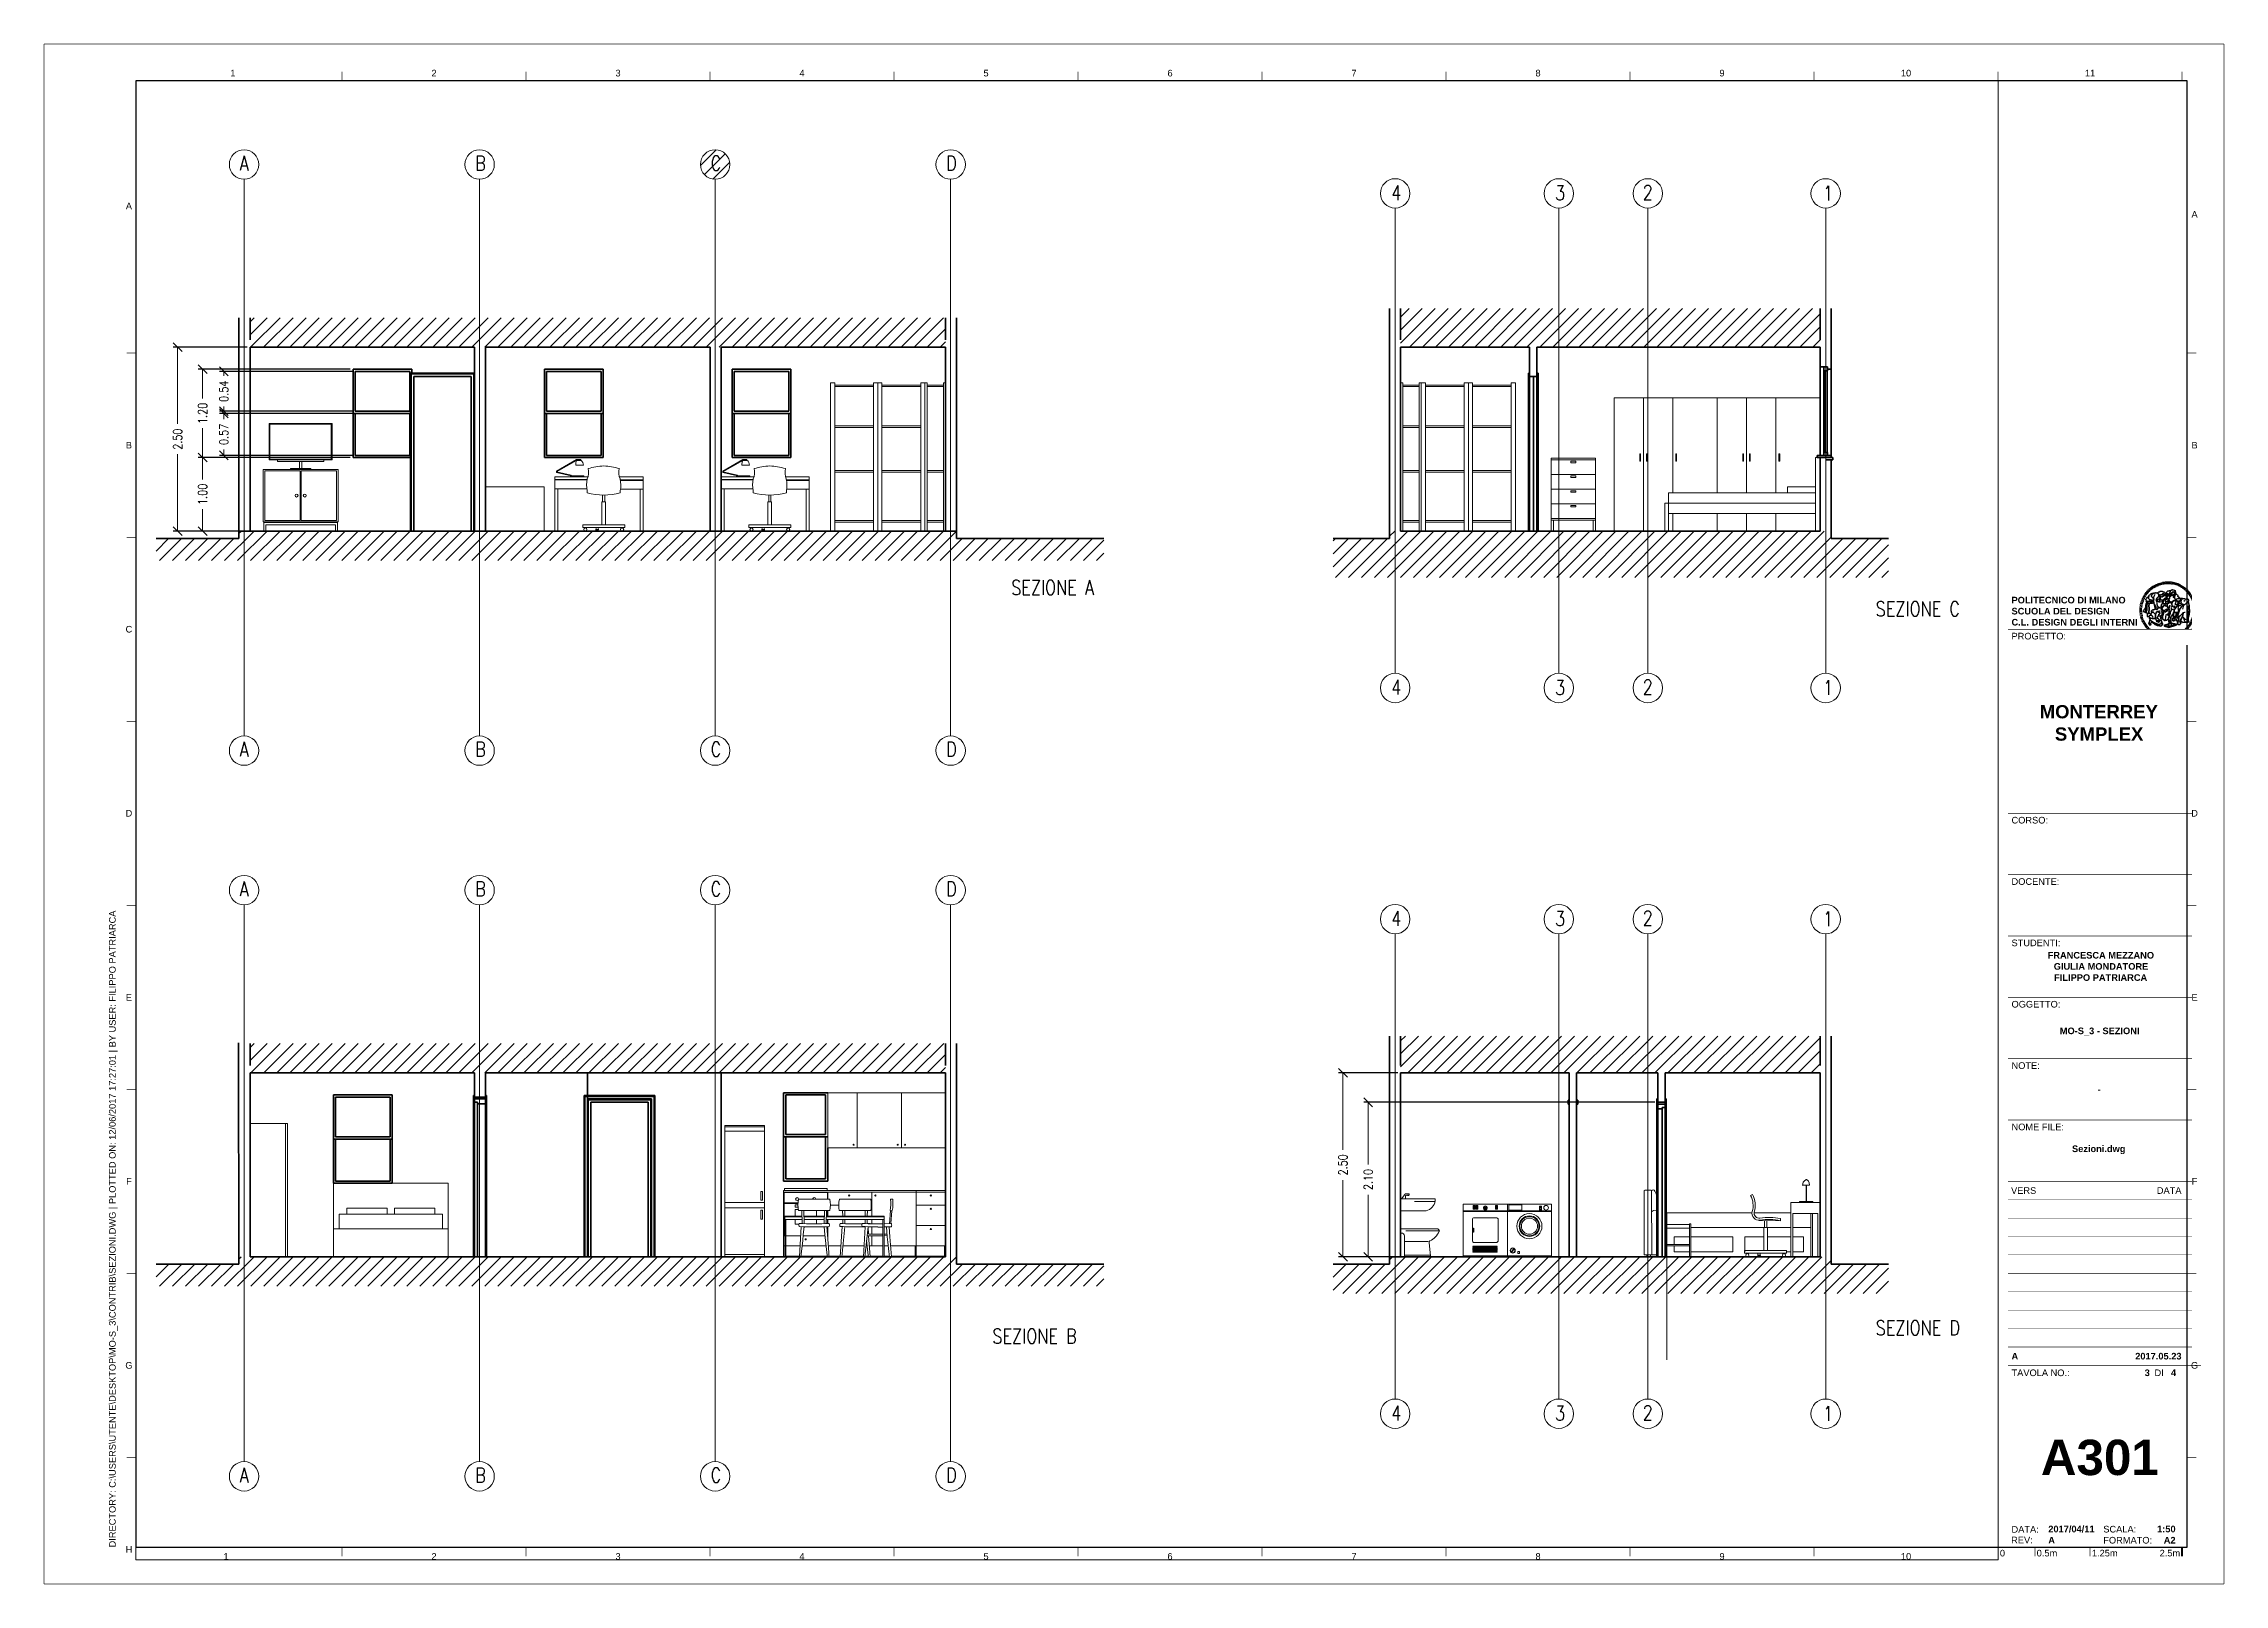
# Paper-space layout 'A711' of a CAD drawing. Header units: metres, sheet in millimetres. Extents: x 0 to 593, y 0 to 419.
# The model-space entities are those that its viewports show. They can reach past a viewport. Long polylines and large blocks are cut down to what shows.
import ezdxf
from ezdxf.enums import TextEntityAlignment as Align

# ---------------------------------------------------------------- set-up
doc = ezdxf.new("R2010")
doc.units = ezdxf.units.M
doc.set_wipeout_variables(frame=1)
for name, color, linetype, lineweight in [('A-ANNO-DIMS', 3, 'Continuous', 18), ('A-ANNO-TEXT', 3, 'Continuous', 18), ('A-ELEV-MBE1', 7, 'Continuous', 35), ('A-FURN', 8, 'Continuous', 18), ('A-SECT-MCUT', 2, 'Continuous', 35)]:
    doc.layers.add(name, color=color, linetype=linetype, lineweight=lineweight)
for name, color, linetype in [('A-ANNO-SCRN', 30, 'Continuous'), ('FINESTRE', 4, 'Continuous'), ('G-ANNO-LOGO', 3, 'Continuous'), ('G-ANNO-TEXT', 3, 'Continuous'), ('G-ANNO-TTLB', 3, 'Continuous')]:
    doc.layers.add(name, color=color, linetype=linetype)
doc.layers.add('G-ANNO-NPLT', color=210, linetype='Continuous', plot=False)
doc.styles.add('ARIAL', font='arial.ttf')
doc.styles.add('ARIAL-BOLD', font='')
doc.styles.add('E-ARIAL', font='arial.ttf')
doc.styles.add('E-ROMANS', font='romans.shx', dxfattribs={"width": 0.8})
doc.styles.get('ARIAL-BOLD').set_extended_font_data('Arial', bold=True)
doc.dimstyles.new('E-0100_ARW_18', dxfattribs={"dimscale": 0.001, "dimtxt": 180, "dimasz": 180, "dimexe": 90, "dimexo": 60, "dimgap": 90, "dimtad": 0, "dimzin": 0, "dimdsep": 46, "dimtxsty": 'E-ROMANS', "dimblk": 'OPEN90', "dimcen": 90, "dimclrd": 256, "dimclre": 256, "dimclrt": 256, "dimadec": 0, "dimazin": 0, "dimtfac": 1, "dimtmove": 1, "dimatfit": 3, "dimldrblk": 'OPEN90', "dimfxl": 1, "dimtfill": 1, "dimtolj": 1, "dimtzin": 0, "dimarcsym": 0})
pattern_1 = [(45, (247.67269, 152.58683), (-0.08838835, 0.08838835), [])]

psp = doc.layouts.new('A711')

msp = doc.modelspace()

# ---------------------------------------------------------------- texts
at = {"layer": 'A-ANNO-TEXT', "char_height": 0.2, "attachment_point": 1, "style": 'E-ROMANS'}
for s, width, insert in [('A', 0.34021, (294.253, 179.124)), ('B', 0.34021, (297.453, 179.124)), ('C', 0.34021, (300.653, 179.124)), ('D', 0.34021, (303.853, 179.124)), ('4', 0.34021, (309.899, 178.723)), ('3', 0.34021, (312.125, 178.722)), ('2', 0.34021, (313.316, 178.727)), ('1', 0.34021, (315.767, 178.719)), ('SEZIONE A', 3.80072, (304.736, 173.361)), ('SEZIONE C', 3.80072, (316.482, 173.07)), ('4', 0.34021, (309.899, 172.005)), ('3', 0.34021, (312.125, 172.003)), ('2', 0.34021, (313.316, 172.009)), ('1', 0.34021, (315.767, 172.001)), ('A', 0.34021, (294.253, 171.163)), ('B', 0.34021, (297.453, 171.163)), ('C', 0.34021, (300.653, 171.163)), ('D', 0.34021, (303.853, 171.163)), ('A', 0.34021, (294.253, 169.266)), ('B', 0.34021, (297.453, 169.266)), ('C', 0.34021, (300.653, 169.266)), ('D', 0.34021, (303.853, 169.266)), ('4', 0.34021, (309.899, 168.865)), ('3', 0.34021, (312.125, 168.863)), ('2', 0.34021, (313.316, 168.869)), ('1', 0.34021, (315.767, 168.861)), ('SEZIONE D', 3.80072, (316.482, 163.305)), ('SEZIONE B', 3.80072, (304.48, 163.192)), ('4', 0.34021, (309.899, 162.146)), ('3', 0.34021, (312.125, 162.145)), ('2', 0.34021, (313.316, 162.15)), ('1', 0.34021, (315.767, 162.142)), ('A', 0.34021, (294.253, 161.304)), ('B', 0.34021, (297.453, 161.304)), ('C', 0.34021, (300.653, 161.304)), ('D', 0.34021, (303.853, 161.304))]:
    msp.add_mtext_dynamic_manual_height_columns(s, width=width, gutter_width=9, heights=[0], dxfattribs=dict(at, insert=insert))

# ---------------------------------------------------------------- blocks, each defined once
blk = doc.blocks.new('*U19')
at = {"layer": 'G-ANNO-TTLB', "const_width": 0.18}
for points in [[(0, -2.5), (0, 0)], [(10, 0), (10, -2.5)], [(25, 0), (25, -2.5)]]:
    blk.add_lwpolyline(points, dxfattribs=at)
at = {"layer": 'G-ANNO-TTLB'}
blk.add_lwpolyline([(50, 0, 0.48, 0.48, 0), (50, -2.5, 0.48, 0.48, 0)], format="xyseb", dxfattribs=at)
at = {"layer": 'G-ANNO-TEXT', "style": 'E-ARIAL'}
blk.add_text('0', height=1.8, dxfattribs=at).set_placement((1.2, -0.7), align=Align.TOP_CENTER)
for s, p in [('0.5m', (10.5, -2.5)), ('1.25m', (25.5, -2.5))]:
    blk.add_text(s, height=1.8, dxfattribs=at).set_placement(p)
blk.add_text('2.5m', height=1.8, dxfattribs=at).set_placement((49.5, -2.5), align=Align.RIGHT)
blk = doc.blocks.new('1')
at = {"layer": 'G-ANNO-TTLB'}
for p, q in [((25, 408.41), (25, 10)), ((582.41, 408.41), (25, 408.41)), ((582.41, 10), (582.41, 408.41)), ((25, 10), (582.41, 10))]:
    blk.add_line(p, q, dxfattribs=at)
at = {"layer": 'G-ANNO-TTLB', "const_width": 0.18, "flags": 128}
for points in [[(81, 410.91), (81, 408.41)], [(131, 410.91), (131, 408.41)], [(181, 410.91), (181, 408.41)], [(231, 410.91), (231, 408.41)], [(281, 410.91), (281, 408.41)], [(331, 410.91), (331, 408.41)], [(381, 410.91), (381, 408.41)], [(431, 410.91), (431, 408.41)], [(481, 410.91), (481, 408.41)], [(531, 410.91), (531, 408.41)], [(581, 410.91), (581, 408.41)], [(25, 334.41), (22.5, 334.41)], [(584.91, 334.41), (582.41, 334.41)], [(25, 284.41), (22.5, 284.41)], [(584.91, 284.41), (582.41, 284.41)], [(25, 234.41), (22.5, 234.41)], [(584.91, 234.41), (582.41, 234.41)], [(25, 184.41), (22.5, 184.41)], [(584.91, 184.41), (582.41, 184.41)], [(25, 134.41), (22.5, 134.41)], [(584.91, 134.41), (582.41, 134.41)], [(25, 84.41), (22.5, 84.41)], [(584.91, 84.41), (582.41, 84.41)], [(25, 34.41), (22.5, 34.41)], [(584.91, 34.41), (582.41, 34.41)], [(81, 10), (81, 7.5)], [(131, 10), (131, 7.5)], [(181, 10), (181, 7.5)], [(231, 10), (231, 7.5)], [(281, 10), (281, 7.5)], [(331, 10), (331, 7.5)], [(381, 10), (381, 7.5)], [(431, 10), (431, 7.5)], [(481, 10), (481, 7.5)], [(531, 10), (531, 7.5)], [(581, 10), (581, 7.5)]]:
    blk.add_lwpolyline(points, dxfattribs=at)
blk.add_blockref('*U19', (531, 10))
at = {"layer": 'G-ANNO-TEXT', "style": 'ARIAL'}
for s, p in [('1', (51.35, 410.49)), ('2', (106, 410.49)), ('3', (156, 410.49)), ('4', (206, 410.49)), ('5', (256, 410.49)), ('6', (306, 410.49)), ('7', (356, 410.49)), ('8', (406, 410.49)), ('9', (456, 410.49)), ('10', (506, 410.49)), ('11', (556, 410.49)), ('A', (23.09, 374.39)), ('A', (584.4, 372.12)), ('B', (23.09, 309.41)), ('B', (584.4, 309.41)), ('C', (23.09, 259.41)), ('C', (584.4, 259.41)), ('D', (23.09, 209.41)), ('D', (584.4, 209.41)), ('E', (23.09, 159.41)), ('E', (584.4, 159.41)), ('F', (23.09, 109.41)), ('F', (584.4, 109.41)), ('G', (23.09, 59.41)), ('G', (584.4, 59.41)), ('H', (23.09, 9.41)), ('1', (49.49, 7.51)), ('2', (106, 7.51)), ('3', (156, 7.51)), ('4', (206, 7.51)), ('5', (256, 7.51)), ('6', (306, 7.51)), ('7', (356, 7.51)), ('8', (406, 7.51)), ('9', (456, 7.51)), ('10', (506, 7.51))]:
    blk.add_text(s, height=1.8, dxfattribs=at).set_placement(p, align=Align.MIDDLE_CENTER)
at = {"layer": 'G-ANNO-TEXT', "insert": (17.7, 9.95), "char_height": 1.8, "attachment_point": 1, "rotation": 90, "style": 'ARIAL'}
blk.add_mtext_dynamic_manual_height_columns('DIRECTORY: C:\\\\USERS\\\\UTENTE\\\\DESKTOP\\\\MO-S_3\\\\CONTRIB\\\\SEZIONI.DWG | PLOTTED ON: 12/06/2017 17:27:01 | BY USER: FILIPPO PATRIARCA', width=412.209, gutter_width=9, heights=[0], dxfattribs=at)
blk = doc.blocks.new('logoPolimi')
for p, q in [((-1.49, 1.84), (-1.36, 1.68)), ((-1.41, 1.91), (-1.28, 1.74)), ((-1.32, 1.97), (-1.2, 1.8)), ((-1.22, 2.03), (-1.11, 1.85)), ((-1.13, 2.09), (-1.03, 1.9)), ((-1.03, 2.14), (-0.94, 1.95)), ((-0.93, 2.18), (-0.84, 1.99)), ((-0.83, 2.22), (-0.75, 2.03)), ((-0.72, 2.26), (-0.66, 2.06)), ((-0.61, 2.29), (-0.56, 2.09)), ((-0.51, 2.32), (-0.46, 2.11)), ((-0.4, 2.34), (-0.36, 2.13)), ((-0.29, 2.35), (-0.26, 2.14)), ((-0.18, 2.36), (-0.16, 2.15)), ((-0.07, 2.37), (-0.06, 2.16)), ((0.04, 2.37), (0.04, 2.16)), ((0.15, 2.36), (0.14, 2.16)), ((0.26, 2.36), (0.24, 2.15)), ((0.37, 2.34), (0.34, 2.13)), ((0.48, 2.32), (0.44, 2.12)), ((0.59, 2.3), (0.54, 2.09)), ((0.69, 2.27), (0.63, 2.07)), ((0.8, 2.23), (0.73, 2.03)), ((0.9, 2.19), (0.82, 2)), ((1, 2.15), (0.91, 1.96)), ((1.1, 2.1), (1, 1.91)), ((1.2, 2.04), (1.09, 1.86)), ((1.29, 1.99), (1.18, 1.81)), ((1.38, 1.92), (1.26, 1.75)), ((1.47, 1.86), (1.34, 1.69)), ((-2.37, 0.12), (-2.16, 0.11)), ((-2.37, 0.01), (-2.16, 0.01)), ((-2.36, 0.23), (-2.15, 0.21)), ((-2.35, 0.34), (-2.14, 0.31)), ((-2.33, 0.45), (-2.12, 0.41)), ((-2.3, 0.55), (-2.1, 0.51)), ((-2.28, 0.66), (-2.07, 0.6)), ((-2.24, 0.77), (-2.04, 0.7)), ((-2.2, 0.87), (-2.01, 0.79)), ((-2.16, 0.97), (-1.97, 0.89)), ((-2.11, 1.07), (-1.93, 0.98)), ((-2.06, 1.17), (-1.88, 1.07)), ((-2.01, 1.26), (-1.83, 1.15)), ((-1.94, 1.36), (-1.77, 1.24)), ((-1.88, 1.45), (-1.71, 1.32)), ((-1.84, 0.03), (-1.82, 0.35)), ((-1.81, 1.53), (-1.65, 1.4)), ((-1.74, 1.61), (-1.58, 1.47)), ((-1.73, 0.59), (-1.73, 0.59)), ((-1.73, 0.59), (-1.73, 0.59)), ((-1.66, 1.69), (-1.51, 1.54)), ((-1.65, 0.57), (-1.65, 0.57)), ((-1.59, 1.12), (-1.59, 1.12)), ((-1.58, 1.77), (-1.44, 1.61)), ((-1.51, 0.55), (-1.51, 0.55)), ((-1.51, 0.55), (-1.51, 0.55)), ((-1.31, 0.79), (-1.21, 0.75)), ((-1.21, 0.75), (-1.31, 0.79)), ((-1.21, 0.75), (-1.31, 0.79)), ((-1.21, 0.75), (-1.21, 0.75)), ((-1.21, 0.75), (-1.21, 0.75)), ((-1.19, 0.76), (-1.19, 0.76)), ((-1.19, 0.76), (-1.19, 0.76)), ((-1.17, 0.99), (-1.18, 0.99)), ((-1.18, 0.99), (-1.17, 0.99)), ((-1.16, 0.57), (-1.16, 0.57)), ((-1.16, 0.57), (-1.16, 0.57)), ((-1.1, 0.01), (-0.99, 0.06)), ((-0.99, 0.06), (-1.1, 0.01)), ((-0.99, 0.06), (-1.1, 0.01)), ((-0.99, 0.06), (-0.99, 0.06)), ((-0.99, 0.06), (-0.99, 0.06)), ((-0.97, 0.79), (-0.98, 0.79)), ((-0.89, 0.84), (-0.97, 0.79)), ((-0.97, 0.79), (-0.89, 0.84)), ((-0.96, 1.41), (-0.96, 1.41)), ((-0.96, 1.41), (-0.96, 1.41)), ((-0.89, 0.84), (-0.82, 0.87)), ((-0.82, 0.87), (-0.89, 0.84)), ((-0.89, 0.84), (-0.82, 0.87)), ((-0.88, 0.83), (-0.89, 0.84)), ((-0.85, 1.39), (-0.85, 1.39)), ((-0.85, 1.39), (-0.85, 1.39)), ((-0.84, 0.14), (-0.84, 0.14)), ((-0.77, 1.08), (-0.78, 1.08)), ((-0.78, 1.08), (-0.77, 1.08)), ((-0.61, 1.12), (-0.77, 1.08)), ((-0.77, 1.08), (-0.61, 1.12)), ((-0.77, 1.08), (-0.61, 1.12)), ((-0.75, 1.3), (-0.76, 1.29)), ((-0.76, 1.29), (-0.75, 1.3)), ((-0.65, 0.99), (-0.7, 0.96)), ((-0.69, 0.18), (-0.68, 0.18)), ((-0.66, 0.93), (-0.66, 0.93)), ((-0.66, 0.93), (-0.64, 0.93)), ((-0.66, 0.93), (-0.66, 0.93)), ((-0.66, 0.93), (-0.66, 0.93)), ((-0.63, 1.01), (-0.63, 1.01)), ((-0.63, 1.01), (-0.62, 1.01)), ((-0.63, 0.66), (-0.63, 0.66)), ((-0.6, 1.12), (-0.61, 1.12)), ((-0.61, 1.12), (-0.6, 1.12)), ((-0.61, 1.12), (-0.6, 1.12)), ((-0.61, 0.86), (-0.57, 0.85)), ((-0.57, 0.85), (-0.61, 0.86)), ((-0.61, 0.86), (-0.57, 0.85)), ((-0.53, 1.08), (-0.6, 1.12)), ((-0.6, 1.12), (-0.6, 1.11)), ((-0.6, 1.12), (-0.53, 1.08)), ((-0.57, 0.8), (-0.59, 0.8)), ((-0.57, 0.85), (-0.53, 0.84)), ((-0.57, 0.85), (-0.57, 0.85)), ((-0.57, 0.85), (-0.57, 0.85)), ((-0.57, 0.85), (-0.53, 0.84)), ((-0.56, 0.29), (-0.49, 0.48)), ((-0.56, 0.14), (-0.56, 0.29)), ((-0.5, 0.11), (-0.56, 0.14)), ((-0.53, 0.84), (-0.51, 0.84)), ((-0.53, 0.84), (-0.51, 0.84)), ((-0.53, 0.84), (-0.53, 0.84)), ((-0.51, 0.11), (-0.51, 0.11)), ((-0.51, 0.11), (-0.51, 0.11)), ((-0.34, 0.33), (-0.5, 0.11)), ((-0.49, 0.48), (-0.41, 0.55)), ((-0.42, 0.8), (-0.47, 0.79)), ((-0.42, 0.8), (-0.47, 0.79)), ((-0.47, 0.79), (-0.45, 0.76)), ((-0.47, 0.79), (-0.45, 0.76)), ((-0.45, 1.14), (-0.42, 1.11)), ((-0.42, 1.26), (-0.36, 1.22)), ((-0.41, 0.55), (-0.34, 0.49)), ((-0.4, 1.37), (-0.38, 1.38)), ((-0.39, 1.37), (-0.4, 1.37)), ((-0.35, 1.33), (-0.4, 1.37)), ((-0.39, 1.24), (-0.4, 1.23)), ((-0.38, 1.14), (-0.38, 1.14)), ((-0.34, 0.49), (-0.09, 0.48)), ((-0.16, 0.32), (-0.34, 0.33)), ((-0.14, 0.32), (-0.31, 0.34)), ((-0.28, 1.3), (-0.29, 1.3)), ((-0.28, 1.3), (-0.28, 1.3)), ((-0.16, 1.24), (-0.16, 1.25)), ((-0.16, 1.25), (-0.16, 1.25)), ((-0.16, 0.49), (-0.14, 0.64)), ((-0.06, 0.27), (-0.16, 0.32)), ((-0.1, 0.88), (-0.09, 0.87)), ((-0.08, 1.37), (-0.08, 1.38)), ((-0.08, 1.23), (-0.05, 1.21)), ((-0.05, 1.21), (-0.08, 1.23)), ((-0.08, 1.23), (-0.05, 1.21)), ((-0.03, 0.26), (-0.06, 0.27)), ((-0.05, 1.21), (-0.04, 1.21)), ((-0.04, 1.21), (-0.05, 1.21)), ((-0.04, 1.21), (-0.04, 1.21)), ((-0.04, 1.21), (-0.04, 1.21)), ((-0.04, 0.48), (-0.03, 0.26)), ((0.03, 1.15), (0.03, 1.15)), ((0.03, 0.66), (0.03, 0.67)), ((0.07, 0.58), (0.07, 0.57)), ((0.1, 1.18), (0.1, 1.18)), ((0.1, 0.84), (0.1, 0.84)), ((0.13, 1.32), (0.17, 1.19)), ((0.14, 0.71), (0.34, 0.65)), ((0.31, 0.56), (0.17, 0.63)), ((0.27, 1.61), (0.27, 1.61)), ((0.27, 1.61), (0.27, 1.61)), ((0.27, 1.61), (0.27, 1.61)), ((0.29, 1.29), (0.29, 1.29)), ((0.29, 1.29), (0.29, 1.29)), ((0.29, 1.29), (0.29, 1.29)), ((0.29, 1.29), (0.29, 1.29)), ((0.33, 0.49), (0.34, 0.49)), ((0.33, 0.03), (0.35, 0.03)), ((0.33, 0.03), (0.35, 0.03)), ((0.34, 0.65), (0.34, 0.64)), ((0.35, 0.03), (0.57, 0.06)), ((0.35, 0.03), (0.57, 0.06)), ((0.35, 0.03), (0.35, 0.03)), ((0.35, 0.03), (0.35, 0.03)), ((0.38, 1.36), (0.37, 1.35)), ((0.38, 0.34), (0.37, 0.34)), ((0.38, 0.34), (0.38, 0.34)), ((0.43, 0.67), (0.39, 0.64)), ((0.49, 1.05), (0.51, 1.13)), ((0.51, 1.13), (0.49, 1.05)), ((0.49, 1.05), (0.51, 1.13)), ((0.51, 1.31), (0.5, 1.29)), ((0.51, 1.13), (0.52, 1.23)), ((0.52, 1.23), (0.51, 1.23)), ((0.51, 1.23), (0.52, 1.23)), ((0.52, 1.23), (0.51, 1.13)), ((0.51, 1.13), (0.52, 1.23)), ((0.52, 1.24), (0.6, 1.37)), ((0.52, 1.23), (0.6, 1.36)), ((0.6, 1.36), (0.52, 1.23)), ((0.52, 1.23), (0.52, 1.23)), ((0.52, 1.23), (0.52, 1.24)), ((0.52, 1.23), (0.52, 1.23)), ((0.55, 1.07), (0.53, 1.06)), ((0.53, 1.04), (0.53, 1.06)), ((0.53, 1.05), (0.53, 1.04)), ((0.54, 0.3), (0.63, 0.32)), ((0.54, -0.08), (0.61, 0.06)), ((0.61, 0.06), (0.54, -0.08)), ((0.54, -0.08), (0.61, 0.06)), ((0.56, 0.19), (0.59, 0.21)), ((0.57, 1.07), (0.57, 1.07)), ((0.57, 1.07), (0.57, 1.07)), ((0.57, 1.07), (0.57, 1.07)), ((0.57, 1.07), (0.57, 1.07)), ((0.57, 1.07), (0.57, 1.07)), ((0.57, 1.07), (0.57, 1.07)), ((0.57, 1.07), (0.57, 1.07)), ((0.58, 0.3), (0.59, 0.29)), ((0.59, 0.78), (0.59, 0.79)), ((0.59, 0.79), (0.59, 0.79)), ((0.59, 0.79), (0.59, 0.79)), ((0.59, 0.79), (0.59, 0.78)), ((0.61, 0.06), (0.6, 0.07)), ((0.6, 0.07), (0.61, 0.06)), ((0.61, 0.06), (0.61, 0.07)), ((0.62, 0.21), (0.65, 0.22)), ((0.64, 1.37), (0.65, 1.37)), ((0.69, 0.86), (0.68, 0.86)), ((0.68, 0.86), (0.69, 0.86)), ((0.68, 0.76), (0.68, 0.76)), ((0.76, 0.26), (0.76, 0.26)), ((0.82, 0.35), (0.84, 0.36)), ((0.82, 0.35), (0.82, 0.35)), ((0.84, 0.36), (0.84, 0.37)), ((0.85, 0.34), (1.05, 0.35)), ((0.93, 1.05), (0.93, 1.05)), ((0.93, 1.05), (0.93, 1.05)), ((0.93, 1.05), (0.93, 1.04)), ((0.93, 1.05), (0.93, 1.05)), ((0.97, 0.66), (0.96, 0.66)), ((1.01, 0.97), (0.98, 0.96)), ((1.17, 0.96), (1.17, 0.95)), ((1.17, 0.95), (1.17, 0.95)), ((1.34, 0.37), (1.26, 0.04)), ((1.27, 0.37), (1.27, 0.38)), ((1.28, 0.95), (1.28, 0.95)), ((1.37, 0.73), (1.46, 0.81)), ((1.41, 0.4), (1.41, 0.41)), ((1.56, 1.79), (1.42, 1.63)), ((1.64, 1.71), (1.49, 1.56)), ((1.49, 0.9), (1.57, 0.92)), ((1.72, 1.63), (1.56, 1.49)), ((1.67, 0.6), (1.57, 0.53)), ((1.79, 1.55), (1.63, 1.41)), ((1.86, 1.47), (1.7, 1.34)), ((1.93, 1.38), (1.76, 1.26)), ((1.99, 1.29), (1.81, 1.17)), ((2.05, 1.19), (1.87, 1.09)), ((2.1, 1.1), (1.92, 1)), ((2.15, 1), (1.96, 0.91)), ((2.19, 0.9), (2, 0.82)), ((2.23, 0.79), (2.04, 0.72)), ((2.27, 0.69), (2.07, 0.63)), ((2.3, 0.58), (2.09, 0.53)), ((2.32, 0.47), (2.12, 0.43)), ((2.34, 0.37), (2.13, 0.33)), ((2.36, 0.26), (2.15, 0.23)), ((2.37, 0.15), (2.16, 0.13)), ((2.37, 0.04), (2.16, 0.03)), ((-2.37, -0.1), (-2.16, -0.09)), ((-2.36, -0.21), (-2.15, -0.19)), ((-2.35, -0.32), (-2.14, -0.29)), ((-2.33, -0.43), (-2.12, -0.39)), ((-2.31, -0.54), (-2.1, -0.49)), ((-2.28, -0.65), (-2.08, -0.59)), ((-2.25, -0.75), (-2.05, -0.69)), ((-2.21, -0.86), (-2.02, -0.78)), ((-2.17, -0.96), (-1.98, -0.87)), ((-2.12, -1.06), (-1.93, -0.96)), ((-2.07, -1.16), (-1.89, -1.05)), ((-2.04, -0.15), (-1.97, -0.2)), ((-2.01, -1.25), (-1.84, -1.14)), ((-1.95, -1.34), (-1.78, -1.22)), ((-1.89, -1.43), (-1.72, -1.31)), ((-1.82, -1.52), (-1.66, -1.38)), ((-1.75, -1.6), (-1.59, -1.46)), ((-1.67, -1.68), (-1.52, -1.53)), ((-1.58, -0.12), (-1.6, -0.18)), ((-1.6, -0.18), (-1.58, -0.28)), ((-1.57, -0.54), (-1.59, -0.54)), ((-1.59, -0.54), (-1.59, -0.54)), ((-1.59, -1.76), (-1.45, -1.6)), ((-1.56, -0.32), (-1.56, -0.31)), ((-1.56, -0.31), (-1.56, -0.31)), ((-1.53, -0.65), (-1.53, -0.65)), ((-1.53, -0.65), (-1.53, -0.65)), ((-1.51, -1.83), (-1.37, -1.67)), ((-1.48, -0.86), (-1.48, -0.85)), ((-1.42, -0.37), (-1.42, -0.37)), ((-1.42, -1.9), (-1.29, -1.73)), ((-1.38, -0.46), (-1.38, -0.46)), ((-1.33, -1.96), (-1.21, -1.79)), ((-1.31, -0.24), (-1.31, -0.23)), ((-1.31, -0.23), (-1.31, -0.24)), ((-1.23, -0.19), (-1.23, -0.19)), ((-1.23, -0.19), (-1.23, -0.19)), ((-1.23, -0.19), (-1.23, -0.19)), ((-1.23, -0.19), (-1.23, -0.19)), ((-1.01, -0.39), (-1.02, -0.39)), ((-1.02, -0.39), (-1.01, -0.39)), ((-1.02, -0.7), (-1.02, -0.7)), ((-1.02, -0.7), (-1.02, -0.7)), ((-1.02, -0.7), (-1.02, -0.7)), ((-0.79, -0.51), (-0.83, -0.58)), ((-0.83, -0.58), (-0.79, -0.51)), ((-0.83, -0.58), (-0.79, -0.51)), ((-0.78, -1.05), (-0.83, -0.94)), ((-0.83, -0.94), (-0.78, -1.05)), ((-0.83, -0.94), (-0.83, -0.94)), ((-0.83, -0.94), (-0.78, -1.05)), ((-0.82, -1.23), (-0.82, -1.23)), ((-0.82, -1.23), (-0.77, -1.23)), ((-0.77, -1.23), (-0.82, -1.23)), ((-0.82, -1.23), (-0.82, -1.23)), ((-0.77, -1.23), (-0.82, -1.23)), ((-0.75, -0.96), (-0.8, -0.89)), ((-0.8, -0.89), (-0.79, -0.92)), ((-0.79, -0.92), (-0.8, -0.89)), ((-0.8, -0.89), (-0.75, -0.96)), ((-0.79, -0.92), (-0.8, -0.89)), ((-0.8, -0.89), (-0.8, -0.89)), ((-0.8, -0.89), (-0.75, -0.96)), ((-0.79, -0.92), (-0.78, -0.95)), ((-0.78, -0.95), (-0.79, -0.92)), ((-0.78, -0.95), (-0.79, -0.92)), ((-0.77, -0.49), (-0.78, -0.48)), ((-0.78, -0.48), (-0.77, -0.49)), ((-0.78, -0.95), (-0.76, -1)), ((-0.76, -1), (-0.78, -0.95)), ((-0.76, -1), (-0.78, -0.95)), ((-0.71, -0.89), (-0.75, -0.87)), ((-0.75, -0.87), (-0.71, -0.89)), ((-0.75, -0.87), (-0.71, -0.89)), ((-0.72, -1.01), (-0.75, -0.96)), ((-0.75, -0.96), (-0.72, -1.01)), ((-0.75, -0.96), (-0.72, -1.01)), ((-0.64, -0.93), (-0.71, -0.89)), ((-0.71, -0.89), (-0.64, -0.93)), ((-0.71, -0.89), (-0.64, -0.93)), ((-0.66, -0.53), (-0.66, -0.53)), ((-0.66, -0.53), (-0.66, -0.53)), ((-0.66, -0.53), (-0.66, -0.53)), ((-0.39, -0.81), (-0.51, -0.69)), ((-0.51, -1.04), (-0.5, -1.04)), ((-0.48, -0.42), (-0.48, -0.42)), ((-0.48, -0.42), (-0.48, -0.42)), ((-0.48, -0.42), (-0.48, -0.42)), ((-0.41, -0.51), (-0.41, -0.51)), ((-0.38, -0.05), (-0.39, -0.12)), ((-0.39, -0.12), (-0.37, -0.1)), ((-0.35, -0.14), (-0.37, -0.08)), ((-0.37, -0.09), (-0.37, -0.09)), ((-0.33, -0.12), (-0.35, -0.14)), ((-0.32, -0.14), (-0.35, -0.14)), ((-0.35, -0.18), (-0.34, -0.22)), ((-0.34, -0.08), (-0.29, -0.16)), ((-0.34, -0.22), (-0.34, -0.22)), ((-0.27, -0.17), (-0.32, -0.14)), ((-0.25, -0.91), (-0.26, -0.9)), ((-0.26, -1.29), (0.1, -1.2)), ((0.1, -1.2), (-0.26, -1.29)), ((0.08, -1.4), (-0.26, -1.29)), ((-0.26, -1.29), (0.08, -1.4)), ((-0.26, -1.38), (-0.26, -1.29)), ((-0.26, -1.29), (-0.26, -1.29)), ((-0.26, -1.29), (-0.26, -1.38)), ((-0.26, -1.29), (0.08, -1.4)), ((-0.26, -1.29), (-0.26, -1.29)), ((0.08, -1.49), (-0.26, -1.38)), ((-0.26, -1.38), (0.09, -1.49)), ((-0.14, -0.15), (-0.16, -0.13)), ((-0.11, -0.04), (-0.12, -0.05)), ((-0.04, -0.41), (-0.01, -0.44)), ((-0.01, -0.44), (-0.04, -0.41)), ((-0.04, -0.41), (-0.01, -0.44)), ((0.07, -0.84), (0.07, -0.84)), ((0.07, -0.84), (0.07, -0.84)), ((0.1, -1.2), (0.08, -1.32)), ((0.08, -1.32), (0.13, -1.2)), ((0.08, -1.4), (0.72, -1.22)), ((0.72, -1.22), (0.08, -1.4)), ((0.08, -1.4), (0.72, -1.22)), ((0.72, -1.31), (0.08, -1.49)), ((0.08, -1.44), (0.08, -1.4)), ((0.08, -1.4), (0.08, -1.44)), ((0.08, -1.4), (0.08, -1.49)), ((0.08, -1.49), (0.08, -1.44)), ((0.08, -1.44), (0.08, -1.44)), ((0.08, -1.44), (0.08, -1.45)), ((0.08, -1.45), (0.08, -1.46)), ((0.08, -1.46), (0.08, -1.49)), ((0.1, -1.01), (0.09, -0.86)), ((0.1, -1.01), (0.09, -0.86)), ((0.09, -1.49), (0.72, -1.31)), ((0.1, -1.2), (0.12, -1.04)), ((0.12, -1.04), (0.1, -1.2)), ((0.13, -1.2), (0.1, -1.2)), ((0.1, -1.2), (0.13, -1.2)), ((0.13, -1.2), (0.1, -1.2)), ((0.1, -1.2), (0.1, -1.2)), ((0.11, -0.44), (0.11, -0.44)), ((0.11, -0.44), (0.11, -0.44)), ((0.12, -0.21), (0.12, -0.21)), ((0.12, -0.21), (0.12, -0.21)), ((0.12, -0.21), (0.12, -0.21)), ((0.12, -0.21), (0.12, -0.21)), ((0.12, -0.21), (0.12, -0.21)), ((0.12, -0.21), (0.12, -0.21)), ((0.12, -0.21), (0.12, -0.21)), ((0.12, -0.21), (0.12, -0.21)), ((0.12, -0.21), (0.12, -0.21)), ((0.12, -0.21), (0.12, -0.21)), ((0.12, -0.21), (0.12, -0.21)), ((0.12, -0.21), (0.12, -0.21)), ((0.12, -0.21), (0.12, -0.21)), ((0.12, -0.56), (0.14, -0.53)), ((0.14, -0.53), (0.12, -0.56)), ((0.12, -0.56), (0.14, -0.53)), ((0.12, -1.04), (0.12, -1.04)), ((0.12, -1.04), (0.12, -1.04)), ((0.12, -1.04), (0.12, -1.04)), ((0.21, -0.99), (0.13, -1.2)), ((0.13, -1.2), (0.21, -0.99)), ((0.36, -1.14), (0.13, -1.2)), ((0.13, -1.2), (0.26, -1.17)), ((0.14, -0.53), (0.16, -0.49)), ((0.16, -0.49), (0.14, -0.53)), ((0.14, -0.53), (0.16, -0.49)), ((0.16, -0.49), (0.16, -0.49)), ((0.16, -0.49), (0.16, -0.49)), ((0.28, -1.19), (0.21, -0.99)), ((0.21, -0.99), (0.31, -1.27)), ((0.24, -0.17), (0.24, -0.16)), ((0.24, -0.16), (0.24, -0.17)), ((0.25, -0.84), (0.25, -0.88)), ((0.25, -0.88), (0.25, -0.84)), ((0.25, -0.88), (0.25, -0.84)), ((0.25, -0.88), (0.29, -1.17)), ((0.26, -0.88), (0.25, -0.88)), ((0.31, -1.27), (0.25, -0.88)), ((0.26, -1.17), (0.28, -1.16)), ((0.28, -1.16), (0.36, -1.14)), ((0.29, -1.17), (0.28, -1.19)), ((0.36, -1.14), (0.72, -1.22)), ((0.72, -1.22), (0.36, -1.14)), ((0.49, -0.31), (0.49, -0.31)), ((0.49, -0.31), (0.49, -0.31)), ((0.5, -0.27), (0.5, -0.27)), ((0.51, -0.27), (0.51, -0.27)), ((0.72, -0.81), (0.75, -0.89)), ((0.72, -1.22), (0.72, -1.31)), ((0.72, -1.31), (0.72, -1.22)), ((0.74, -0.23), (0.74, -0.23)), ((0.74, -0.23), (0.75, -0.24)), ((0.75, -0.23), (0.75, -0.23)), ((0.86, -0.25), (0.82, -0.34)), ((0.87, -0.22), (0.86, -0.23)), ((0.87, -0.22), (0.86, -0.25)), ((0.96, -0.58), (0.96, -0.57)), ((1.05, -1.05), (1.04, -1.05)), ((1.28, -2), (1.17, -1.82)), ((1.37, -1.93), (1.25, -1.76)), ((1.31, -0.27), (1.3, -0.26)), ((1.3, -0.26), (1.3, -0.26)), ((1.3, -0.26), (1.3, -0.26)), ((1.3, -0.26), (1.31, -0.27)), ((1.3, -0.26), (1.3, -0.26)), ((1.46, -1.87), (1.33, -1.7)), ((1.54, -1.8), (1.41, -1.64)), ((1.63, -1.72), (1.48, -1.57)), ((1.71, -1.65), (1.55, -1.5)), ((1.78, -1.57), (1.62, -1.43)), ((1.85, -1.48), (1.69, -1.35)), ((1.92, -1.39), (1.75, -1.27)), ((1.98, -1.3), (1.81, -1.19)), ((2.04, -1.21), (1.86, -1.1)), ((2.09, -1.11), (1.91, -1.01)), ((2.14, -1.01), (1.95, -0.92)), ((2.19, -0.91), (1.99, -0.83)), ((2.23, -0.81), (2.03, -0.74)), ((2.26, -0.7), (2.06, -0.64)), ((2.29, -0.6), (2.09, -0.55)), ((2.32, -0.49), (2.11, -0.45)), ((2.34, -0.38), (2.13, -0.35)), ((2.35, -0.27), (2.15, -0.25)), ((2.37, -0.08), (2.16, -0.07)), ((2.36, -0.16), (2.16, -0.15)), ((-1.24, -2.02), (-1.13, -1.84)), ((-1.14, -2.08), (-1.04, -1.89)), ((-1.04, -2.13), (-0.95, -1.94)), ((-0.94, -2.18), (-0.86, -1.98)), ((-0.84, -2.22), (-0.77, -2.02)), ((-0.74, -2.25), (-0.67, -2.05)), ((-0.63, -2.29), (-0.57, -2.08)), ((-0.52, -2.31), (-0.48, -2.11)), ((-0.42, -2.33), (-0.38, -2.13)), ((-0.31, -2.35), (-0.28, -2.14)), ((-0.2, -2.36), (-0.18, -2.15)), ((-0.09, -2.37), (-0.08, -2.16)), ((0.03, -2.37), (0.02, -2.16)), ((0.14, -2.37), (0.12, -2.16)), ((0.25, -2.36), (0.22, -2.15)), ((0.35, -2.34), (0.32, -2.14)), ((0.46, -2.32), (0.42, -2.12)), ((0.57, -2.3), (0.52, -2.1)), ((0.68, -2.27), (0.62, -2.07)), ((0.78, -2.24), (0.71, -2.04)), ((0.89, -2.2), (0.81, -2)), ((0.99, -2.15), (0.9, -1.96)), ((1.09, -2.11), (0.99, -1.92)), ((1.19, -2.05), (1.08, -1.87))]:
    blk.add_line(p, q)
for points in [[(-1.9, 0.12), (-1.94, 0.02), (-2.05, -0.09), (-2.05, -0.09)], [(-1.86, 0.38), (-1.86, 0.38), (-1.87, 0.19), (-1.9, 0.12)], [(-1.76, 0.6), (-1.76, 0.6), (-1.84, 0.57), (-1.86, 0.38)], [(-1.86, -0.04), (-1.84, 0.02), (-1.84, 0.03), (-1.84, 0.03)], [(-1.82, 0.78), (-1.83, 0.8), (-1.85, 0.86), (-1.83, 0.88)], [(-1.82, 0.78), (-1.83, 0.8), (-1.85, 0.86), (-1.83, 0.88)], [(-1.83, 0.88), (-1.81, 0.9), (-1.76, 0.96), (-1.76, 0.96)], [(-1.83, 0.88), (-1.81, 0.9), (-1.76, 0.96), (-1.76, 0.96)], [(-1.76, 0.6), (-1.83, 0.7), (-1.78, 0.74), (-1.78, 0.74)], [(-1.78, 0.74), (-1.79, 0.74), (-1.83, 0.7), (-1.76, 0.6)], [(-1.78, 0.74), (-1.8, 0.76), (-1.81, 0.78), (-1.82, 0.78)], [(-1.78, 0.74), (-1.8, 0.76), (-1.81, 0.78), (-1.82, 0.78)], [(-1.82, 0.35), (-1.81, 0.5), (-1.73, 0.59), (-1.73, 0.59)], [(-1.82, -0.19), (-1.73, -0.07), (-1.75, 0.14), (-1.75, 0.3)], [(-1.75, 0.33), (-1.75, 0.17), (-1.73, -0.05), (-1.8, -0.17)], [(-1.78, 0.74), (-1.75, 0.72), (-1.72, 0.69), (-1.68, 0.7)], [(-1.68, 0.7), (-1.72, 0.69), (-1.75, 0.72), (-1.78, 0.74)], [(-1.68, 0.7), (-1.72, 0.69), (-1.75, 0.72), (-1.78, 0.74)], [(-1.78, 0.74), (-1.78, 0.74), (-1.78, 0.74), (-1.78, 0.74)], [(-1.76, 0.96), (-1.68, 1.1), (-1.59, 1.12), (-1.59, 1.12)], [(-1.76, 0.96), (-1.68, 1.1), (-1.6, 1.12), (-1.6, 1.12)], [(-1.73, 0.59), (-1.74, 0.59), (-1.75, 0.6), (-1.76, 0.6)], [(-1.73, 0.59), (-1.74, 0.59), (-1.75, 0.6), (-1.76, 0.6)], [(-1.75, 0.3), (-1.76, 0.47), (-1.65, 0.57), (-1.65, 0.57)], [(-1.65, 0.57), (-1.65, 0.57), (-1.76, 0.5), (-1.75, 0.33)], [(-1.65, 0.57), (-1.68, 0.58), (-1.7, 0.58), (-1.73, 0.59)], [(-1.65, 0.57), (-1.68, 0.58), (-1.7, 0.58), (-1.73, 0.59)], [(-1.5, 0.71), (-1.53, 0.74), (-1.61, 0.71), (-1.68, 0.7)], [(-1.68, 0.7), (-1.61, 0.71), (-1.53, 0.73), (-1.5, 0.71)], [(-1.5, 0.71), (-1.53, 0.73), (-1.61, 0.71), (-1.68, 0.7)], [(-1.51, 0.55), (-1.56, 0.56), (-1.61, 0.56), (-1.65, 0.57)], [(-1.65, 0.57), (-1.61, 0.56), (-1.56, 0.56), (-1.51, 0.55)], [(-1.51, 0.55), (-1.56, 0.56), (-1.61, 0.56), (-1.65, 0.57)], [(-1.59, 1.12), (-1.6, 1.06), (-1.61, 0.99), (-1.61, 0.97)], [(-1.61, 0.97), (-1.61, 0.99), (-1.6, 1.06), (-1.59, 1.12)], [(-1.61, 0.97), (-1.61, 0.99), (-1.6, 1.06), (-1.59, 1.12)], [(-1.61, 0.97), (-1.61, 0.95), (-1.56, 0.88), (-1.54, 0.87)], [(-1.54, 0.87), (-1.56, 0.88), (-1.61, 0.95), (-1.61, 0.97)], [(-1.54, 0.87), (-1.56, 0.88), (-1.61, 0.96), (-1.61, 0.97)], [(-1.59, 1.12), (-1.59, 1.13), (-1.59, 1.15), (-1.58, 1.16)], [(-1.59, 1.12), (-1.59, 1.13), (-1.59, 1.15), (-1.58, 1.16)], [(-1.58, 1.16), (-1.57, 1.21), (-1.52, 1.23), (-1.49, 1.25)], [(-1.58, 1.16), (-1.57, 1.21), (-1.52, 1.23), (-1.49, 1.25)], [(-1.58, 0.36), (-1.58, 0.48), (-1.51, 0.55), (-1.51, 0.55)], [(-1.51, 0.55), (-1.51, 0.55), (-1.58, 0.48), (-1.58, 0.36)], [(-1.51, 0.55), (-1.51, 0.55), (-1.58, 0.48), (-1.58, 0.36)], [(-1.55, 0.04), (-1.55, 0.08), (-1.58, 0.25), (-1.58, 0.36)], [(-1.58, 0.36), (-1.58, 0.25), (-1.55, 0.08), (-1.55, 0.04)], [(-1.58, 0.36), (-1.58, 0.25), (-1.55, 0.08), (-1.55, 0.04)], [(-1.58, -0.12), (-1.57, -0.06), (-1.55, 0.02), (-1.55, 0.04)], [(-1.55, 0.04), (-1.55, 0.02), (-1.57, -0.06), (-1.58, -0.12)], [(-1.55, 0.04), (-1.55, 0.02), (-1.56, -0.04), (-1.57, -0.1)], [(-1.54, 0.87), (-1.52, 0.85), (-1.47, 0.83), (-1.44, 0.83)], [(-1.44, 0.83), (-1.47, 0.83), (-1.52, 0.85), (-1.54, 0.87)], [(-1.45, 0.83), (-1.47, 0.83), (-1.52, 0.85), (-1.54, 0.87)], [(-1.51, 0.55), (-1.33, 0.54), (-1.16, 0.57), (-1.16, 0.57)], [(-1.16, 0.57), (-1.16, 0.57), (-1.33, 0.54), (-1.51, 0.55)], [(-1.16, 0.57), (-1.16, 0.57), (-1.33, 0.54), (-1.51, 0.55)], [(-1.5, 0.71), (-1.46, 0.68), (-1.4, 0.62), (-1.33, 0.66)], [(-1.33, 0.66), (-1.4, 0.62), (-1.46, 0.68), (-1.5, 0.71)], [(-1.33, 0.66), (-1.4, 0.62), (-1.46, 0.68), (-1.5, 0.71)], [(-1.49, 1.25), (-1.46, 1.26), (-1.42, 1.33), (-1.39, 1.36)], [(-1.49, 1.25), (-1.46, 1.27), (-1.43, 1.34), (-1.39, 1.36)], [(-1.31, 0.79), (-1.33, 0.79), (-1.42, 0.83), (-1.45, 0.83)], [(-1.44, 0.83), (-1.42, 0.83), (-1.33, 0.79), (-1.31, 0.79)], [(-1.31, 0.79), (-1.33, 0.79), (-1.42, 0.83), (-1.44, 0.83)], [(-1.35, 1.1), (-1.4, 1.17), (-1.36, 1.23), (-1.29, 1.31)], [(-1.29, 1.31), (-1.36, 1.23), (-1.4, 1.17), (-1.35, 1.1)], [(-1.35, 1.1), (-1.4, 1.17), (-1.36, 1.23), (-1.29, 1.31)], [(-1.39, 1.36), (-1.35, 1.38), (-1.26, 1.4), (-1.19, 1.41)], [(-1.39, 1.36), (-1.35, 1.38), (-1.26, 1.4), (-1.19, 1.41)], [(-1.18, 0.99), (-1.24, 0.97), (-1.3, 1.03), (-1.35, 1.1)], [(-1.35, 1.1), (-1.3, 1.03), (-1.24, 0.97), (-1.18, 0.99)], [(-1.18, 1), (-1.24, 0.97), (-1.3, 1.03), (-1.35, 1.1)], [(-1.33, 0.66), (-1.28, 0.7), (-1.23, 0.73), (-1.21, 0.75)], [(-1.21, 0.75), (-1.23, 0.73), (-1.28, 0.7), (-1.33, 0.66)], [(-1.21, 0.75), (-1.23, 0.73), (-1.28, 0.7), (-1.33, 0.66)], [(-1.29, 1.31), (-1.22, 1.39), (-1.01, 1.41), (-0.96, 1.41)], [(-0.96, 1.41), (-1.01, 1.41), (-1.22, 1.39), (-1.29, 1.31)], [(-1.29, 1.31), (-1.22, 1.39), (-1.01, 1.41), (-0.96, 1.41)], [(-1.24, -0.02), (-1.21, -0.01), (-1.1, 0.01), (-1.1, 0.01)], [(-1.1, 0.01), (-1.1, 0.01), (-1.21, -0.01), (-1.24, -0.02)], [(-1.1, 0.01), (-1.1, 0.01), (-1.21, -0.01), (-1.24, -0.02)], [(-1.21, 0.75), (-1.2, 0.75), (-1.19, 0.76), (-1.19, 0.76)], [(-1.19, 0.76), (-1.19, 0.76), (-1.2, 0.75), (-1.21, 0.75)], [(-1.19, 0.76), (-1.19, 0.76), (-1.2, 0.76), (-1.21, 0.75)], [(-1.19, 1.41), (-1.11, 1.43), (-0.97, 1.41), (-0.97, 1.41)], [(-1.19, 1.41), (-1.12, 1.43), (-0.98, 1.41), (-0.98, 1.41)], [(-1.19, 0.76), (-1.19, 0.77), (-1.18, 0.78), (-1.18, 0.79)], [(-1.18, 0.79), (-1.18, 0.78), (-1.19, 0.77), (-1.19, 0.76)], [(-1.19, 0.76), (-1.19, 0.77), (-1.19, 0.78), (-1.18, 0.79)], [(-1.18, 0.68), (-1.18, 0.68), (-1.19, 0.71), (-1.19, 0.76)], [(-1.19, 0.76), (-1.19, 0.71), (-1.18, 0.68), (-1.18, 0.68)], [(-1.18, 0.68), (-1.18, 0.68), (-1.19, 0.71), (-1.19, 0.76)], [(-1.18, 0.97), (-1.18, 0.97), (-1.18, 0.98), (-1.17, 0.99)], [(-1.17, 0.99), (-1.18, 0.98), (-1.18, 0.97), (-1.18, 0.97)], [(-1.18, 0.97), (-1.18, 0.97), (-1.18, 0.98), (-1.17, 0.99)], [(-1.18, 0.79), (-1.17, 0.86), (-1.18, 0.95), (-1.18, 0.97)], [(-1.18, 0.97), (-1.18, 0.95), (-1.17, 0.86), (-1.18, 0.79)], [(-1.18, 0.79), (-1.17, 0.86), (-1.18, 0.95), (-1.18, 0.97)], [(-1.16, 0.57), (-1.17, 0.6), (-1.18, 0.64), (-1.18, 0.68)], [(-1.18, 0.68), (-1.18, 0.64), (-1.17, 0.6), (-1.16, 0.57)], [(-1.16, 0.57), (-1.17, 0.6), (-1.18, 0.64), (-1.18, 0.68)], [(-1.17, 0.99), (-1.17, 1.03), (-1.16, 1.09), (-1.14, 1.13)], [(-1.09, 0.42), (-1.1, 0.44), (-1.14, 0.48), (-1.16, 0.57)], [(-1.16, 0.57), (-1.14, 0.48), (-1.1, 0.44), (-1.09, 0.42)], [(-1.09, 0.42), (-1.1, 0.44), (-1.14, 0.48), (-1.16, 0.57)], [(-1.14, 1.13), (-1.12, 1.18), (-1.05, 1.31), (-1.05, 1.31)], [(-1.12, 0.46), (-1.12, 0.46), (-1.13, 0.38), (-1.11, 0.26)], [(-1.11, 0.26), (-1.08, 0.14), (-1.05, 0.03), (-1.05, 0.03)], [(-1.02, 0.32), (-1.02, 0.32), (-1.08, 0.4), (-1.09, 0.42)], [(-1.09, 0.42), (-1.08, 0.4), (-1.02, 0.32), (-1.02, 0.32)], [(-1.02, 0.32), (-1.02, 0.32), (-1.08, 0.4), (-1.09, 0.42)], [(-0.98, 0.2), (-0.98, 0.21), (-1.02, 0.32), (-1.02, 0.32)], [(-1.02, 0.32), (-1.02, 0.32), (-0.98, 0.21), (-0.98, 0.2)], [(-0.98, 0.2), (-0.98, 0.21), (-1.02, 0.32), (-1.02, 0.32)], [(-1.01, 0.12), (-1, 0.16), (-0.98, 0.19), (-0.98, 0.2)], [(-0.98, 0.2), (-0.98, 0.19), (-1, 0.16), (-1.01, 0.12)], [(-1.01, 0.12), (-1, 0.16), (-0.98, 0.19), (-0.98, 0.2)], [(-0.99, 0.06), (-1, 0.07), (-1.01, 0.1), (-1.01, 0.12)], [(-1.01, 0.12), (-1.01, 0.1), (-1, 0.07), (-0.99, 0.06)], [(-0.99, 0.06), (-1, 0.07), (-1.01, 0.1), (-1.01, 0.12)], [(-0.99, 0.06), (-0.99, 0.06), (-0.99, 0.06), (-0.98, 0.05)], [(-0.98, 0.05), (-0.99, 0.06), (-0.99, 0.06), (-0.99, 0.06)], [(-0.99, 0.05), (-0.99, 0.06), (-0.99, 0.06), (-0.99, 0.06)], [(-0.95, 0.02), (-0.96, 0.03), (-0.97, 0.04), (-0.99, 0.05)], [(-0.98, 1.41), (-0.98, 1.41), (-0.97, 1.41), (-0.96, 1.41)], [(-0.98, 0.81), (-0.94, 0.85), (-0.92, 0.93), (-0.91, 0.97)], [(-0.91, 0.97), (-0.92, 0.93), (-0.94, 0.85), (-0.98, 0.81)], [(-0.91, 0.97), (-0.92, 0.93), (-0.94, 0.85), (-0.98, 0.81)], [(-0.98, 0.79), (-0.98, 0.81), (-0.98, 0.81), (-0.98, 0.81)], [(-0.98, 0.81), (-0.98, 0.81), (-0.98, 0.81), (-0.98, 0.79)], [(-0.98, 0.81), (-0.98, 0.81), (-0.98, 0.81), (-0.98, 0.79)], [(-0.98, 0.79), (-0.98, 0.79), (-0.98, 0.78), (-0.97, 0.77)], [(-0.98, 0.79), (-0.98, 0.79), (-0.98, 0.78), (-0.97, 0.77)], [(-0.98, 0.05), (-0.97, 0.04), (-0.96, 0.03), (-0.95, 0.02)], [(-0.95, 0.02), (-0.96, 0.03), (-0.97, 0.04), (-0.98, 0.05)], [(-0.97, 1.41), (-0.97, 1.41), (-0.97, 1.41), (-0.96, 1.41)], [(-0.97, 0.77), (-0.96, 0.74), (-0.91, 0.64), (-0.91, 0.57)], [(-0.97, 0.77), (-0.96, 0.74), (-0.91, 0.64), (-0.91, 0.57)], [(-0.96, 1.41), (-0.94, 1.41), (-0.9, 1.41), (-0.85, 1.39)], [(-0.96, 1.41), (-0.94, 1.41), (-0.9, 1.41), (-0.85, 1.39)], [(-0.95, 0.02), (-0.94, 0.01), (-0.92, 0.01), (-0.9, 0.01)], [(-0.9, 0.01), (-0.92, 0.01), (-0.94, 0.01), (-0.95, 0.02)], [(-0.91, 0.01), (-0.92, 0.01), (-0.94, 0.01), (-0.95, 0.02)], [(-0.91, 0.97), (-0.89, 1), (-0.87, 1.01), (-0.84, 1.02)], [(-0.84, 1.02), (-0.87, 1.01), (-0.89, 1), (-0.91, 0.97)], [(-0.84, 1.02), (-0.87, 1.01), (-0.89, 1.01), (-0.91, 0.97)], [(-0.91, 0.57), (-0.91, 0.5), (-0.9, 0.43), (-0.88, 0.37)], [(-0.91, 0.57), (-0.91, 0.5), (-0.9, 0.43), (-0.88, 0.37)], [(-0.87, 0.03), (-0.87, 0.03), (-0.89, 0.01), (-0.91, 0.01)], [(-0.9, 0.01), (-0.89, 0.01), (-0.87, 0.03), (-0.87, 0.03)], [(-0.87, 0.03), (-0.87, 0.03), (-0.89, 0.01), (-0.9, 0.01)], [(-0.88, 0.84), (-0.88, 0.84), (-0.89, 0.79), (-0.88, 0.77)], [(-0.88, 0.77), (-0.89, 0.79), (-0.88, 0.83), (-0.88, 0.83)], [(-0.74, 0.66), (-0.85, 0.67), (-0.88, 0.77), (-0.88, 0.77)], [(-0.88, 0.77), (-0.88, 0.77), (-0.85, 0.67), (-0.74, 0.66)], [(-0.88, 0.37), (-0.86, 0.32), (-0.83, 0.25), (-0.82, 0.25)], [(-0.88, 0.37), (-0.86, 0.32), (-0.83, 0.25), (-0.82, 0.25)], [(-0.87, 0.03), (-0.86, 0.03), (-0.86, 0.05), (-0.86, 0.06)], [(-0.86, 0.06), (-0.86, 0.05), (-0.86, 0.03), (-0.87, 0.03)], [(-0.86, 0.06), (-0.86, 0.05), (-0.86, 0.03), (-0.87, 0.03)], [(-0.85, 1.39), (-0.86, 1.42), (-0.8, 1.45), (-0.8, 1.46)], [(-0.85, 1.39), (-0.86, 1.42), (-0.83, 1.44), (-0.82, 1.45)], [(-0.86, 0.06), (-0.86, 0.07), (-0.86, 0.1), (-0.85, 0.11)], [(-0.85, 0.11), (-0.86, 0.1), (-0.86, 0.07), (-0.86, 0.06)], [(-0.85, 0.11), (-0.86, 0.1), (-0.86, 0.07), (-0.86, 0.06)], [(-0.81, 1.36), (-0.83, 1.37), (-0.84, 1.38), (-0.85, 1.39)], [(-0.85, 1.39), (-0.84, 1.38), (-0.83, 1.37), (-0.81, 1.36)], [(-0.85, 1.39), (-0.84, 1.38), (-0.83, 1.37), (-0.81, 1.36)], [(-0.85, 0.11), (-0.85, 0.12), (-0.84, 0.14), (-0.84, 0.14)], [(-0.84, 0.14), (-0.84, 0.14), (-0.85, 0.12), (-0.85, 0.11)], [(-0.84, 0.14), (-0.84, 0.14), (-0.85, 0.12), (-0.85, 0.11)], [(-0.84, 1.02), (-0.83, 1.03), (-0.81, 1.05), (-0.78, 1.08)], [(-0.78, 1.08), (-0.81, 1.05), (-0.83, 1.03), (-0.84, 1.02)], [(-0.78, 1.08), (-0.81, 1.05), (-0.83, 1.03), (-0.84, 1.02)], [(-0.84, 0.14), (-0.83, 0.15), (-0.81, 0.16), (-0.81, 0.16)], [(-0.81, 0.16), (-0.81, 0.16), (-0.83, 0.15), (-0.84, 0.14)], [(-0.81, 0.16), (-0.81, 0.16), (-0.84, 0.15), (-0.84, 0.14)], [(-0.84, 0.15), (-0.84, 0.15), (-0.84, 0.15), (-0.84, 0.14)], [(-0.84, 0.14), (-0.84, 0.14), (-0.84, 0.14), (-0.84, 0.14)], [(-0.84, 0.14), (-0.84, 0.14), (-0.84, 0.14), (-0.84, 0.14)], [(-0.84, 0.14), (-0.84, 0.14), (-0.84, 0.14), (-0.84, 0.14)], [(-0.82, 1.45), (-0.82, 1.45), (-0.8, 1.45), (-0.8, 1.45)], [(-0.82, 0.87), (-0.82, 0.87), (-0.72, 0.91), (-0.66, 0.93)], [(-0.66, 0.93), (-0.72, 0.91), (-0.82, 0.87), (-0.82, 0.87)], [(-0.82, 0.87), (-0.82, 0.87), (-0.72, 0.91), (-0.66, 0.93)], [(-0.82, 0.25), (-0.8, 0.25), (-0.77, 0.24), (-0.77, 0.23)], [(-0.82, 0.25), (-0.8, 0.25), (-0.78, 0.24), (-0.77, 0.23)], [(-0.76, 1.29), (-0.77, 1.32), (-0.79, 1.34), (-0.81, 1.36)], [(-0.81, 1.36), (-0.79, 1.34), (-0.77, 1.32), (-0.76, 1.29)], [(-0.81, 1.36), (-0.79, 1.34), (-0.77, 1.32), (-0.76, 1.3)], [(-0.81, 0.16), (-0.8, 0.17), (-0.8, 0.17), (-0.79, 0.18)], [(-0.79, 0.18), (-0.8, 0.17), (-0.8, 0.17), (-0.81, 0.16)], [(-0.79, 0.18), (-0.8, 0.17), (-0.8, 0.17), (-0.81, 0.16)], [(-0.8, 1.46), (-0.8, 1.49), (-0.69, 1.51), (-0.69, 1.51)], [(-0.8, 1.46), (-0.8, 1.49), (-0.75, 1.49), (-0.75, 1.49)], [(-0.8, 1.45), (-0.8, 1.45), (-0.8, 1.46), (-0.8, 1.46)], [(-0.79, 0.18), (-0.78, 0.18), (-0.77, 0.16), (-0.77, 0.16)], [(-0.77, 0.16), (-0.77, 0.16), (-0.78, 0.18), (-0.79, 0.18)], [(-0.77, 0.16), (-0.77, 0.16), (-0.78, 0.18), (-0.79, 0.18)], [(-0.78, 1.08), (-0.77, 1.1), (-0.76, 1.13), (-0.75, 1.16)], [(-0.75, 1.16), (-0.76, 1.13), (-0.77, 1.1), (-0.78, 1.08)], [(-0.75, 1.16), (-0.76, 1.13), (-0.77, 1.1), (-0.78, 1.08)], [(-0.77, 0.23), (-0.76, 0.22), (-0.72, 0.2), (-0.71, 0.2)], [(-0.77, 0.23), (-0.76, 0.22), (-0.72, 0.2), (-0.71, 0.2)], [(-0.77, 0.16), (-0.77, 0.16), (-0.74, 0.16), (-0.7, 0.17)], [(-0.7, 0.17), (-0.74, 0.16), (-0.77, 0.16), (-0.77, 0.16)], [(-0.7, 0.17), (-0.74, 0.16), (-0.77, 0.16), (-0.77, 0.16)], [(-0.76, 1.3), (-0.74, 1.25), (-0.73, 1.2), (-0.75, 1.16)], [(-0.75, 1.16), (-0.73, 1.2), (-0.74, 1.25), (-0.76, 1.29)], [(-0.76, 1.29), (-0.74, 1.25), (-0.73, 1.2), (-0.75, 1.16)], [(-0.75, 1.49), (-0.75, 1.52), (-0.69, 1.51), (-0.69, 1.51)], [(-0.7, 1.26), (-0.7, 1.28), (-0.73, 1.28), (-0.75, 1.3)], [(-0.75, 1.3), (-0.73, 1.28), (-0.7, 1.28), (-0.7, 1.26)], [(-0.71, 1.24), (-0.72, 1.25), (-0.73, 1.27), (-0.75, 1.28)], [(-0.63, 0.66), (-0.63, 0.66), (-0.73, 0.66), (-0.74, 0.66)], [(-0.74, 0.66), (-0.73, 0.66), (-0.63, 0.66), (-0.63, 0.66)], [(-0.65, 1.23), (-0.67, 1.24), (-0.71, 1.23), (-0.71, 1.24)], [(-0.71, 0.2), (-0.7, 0.2), (-0.69, 0.19), (-0.69, 0.18)], [(-0.71, 0.2), (-0.7, 0.2), (-0.69, 0.19), (-0.69, 0.18)], [(-0.65, 1.23), (-0.67, 1.24), (-0.7, 1.25), (-0.7, 1.26)], [(-0.7, 1.26), (-0.7, 1.25), (-0.67, 1.24), (-0.65, 1.23)], [(-0.7, 0.17), (-0.69, 0.17), (-0.68, 0.18), (-0.69, 0.18)], [(-0.69, 0.18), (-0.68, 0.18), (-0.69, 0.17), (-0.7, 0.17)], [(-0.69, 0.18), (-0.68, 0.18), (-0.69, 0.17), (-0.7, 0.17)], [(-0.69, 1.51), (-0.69, 1.59), (-0.51, 1.55), (-0.51, 1.55)], [(-0.69, 1.51), (-0.66, 1.55), (-0.66, 1.55), (-0.66, 1.55)], [(-0.66, 0.67), (-0.69, 0.69), (-0.68, 0.72), (-0.68, 0.76)], [(-0.68, 0.76), (-0.68, 0.72), (-0.69, 0.69), (-0.66, 0.67)], [(-0.66, 0.68), (-0.69, 0.69), (-0.68, 0.72), (-0.68, 0.76)], [(-0.68, 0.76), (-0.68, 0.79), (-0.67, 0.82), (-0.66, 0.83)], [(-0.66, 0.83), (-0.67, 0.82), (-0.68, 0.79), (-0.68, 0.76)], [(-0.68, 0.76), (-0.68, 0.79), (-0.67, 0.82), (-0.66, 0.83)], [(-0.68, 0.18), (-0.68, 0.18), (-0.56, 0.15), (-0.51, 0.11)], [(-0.68, 0.18), (-0.68, 0.18), (-0.56, 0.15), (-0.51, 0.11)], [(-0.66, 1.55), (-0.63, 1.57), (-0.51, 1.55), (-0.51, 1.55)], [(-0.62, 0.95), (-0.63, 0.95), (-0.64, 0.94), (-0.66, 0.93)], [(-0.66, 0.93), (-0.64, 0.94), (-0.63, 0.95), (-0.62, 0.95)], [(-0.66, 0.83), (-0.65, 0.85), (-0.61, 0.86), (-0.61, 0.86)], [(-0.61, 0.86), (-0.61, 0.86), (-0.65, 0.84), (-0.66, 0.83)], [(-0.66, 0.83), (-0.65, 0.84), (-0.61, 0.86), (-0.61, 0.86)], [(-0.63, 0.66), (-0.64, 0.67), (-0.65, 0.67), (-0.66, 0.68)], [(-0.63, 0.66), (-0.64, 0.67), (-0.65, 0.67), (-0.66, 0.67)], [(-0.66, 0.67), (-0.65, 0.67), (-0.64, 0.67), (-0.63, 0.66)], [(-0.59, 1.24), (-0.6, 1.23), (-0.63, 1.22), (-0.65, 1.23)], [(-0.65, 1.23), (-0.63, 1.22), (-0.6, 1.23), (-0.59, 1.24)], [(-0.56, 1.24), (-0.56, 1.24), (-0.63, 1.22), (-0.65, 1.23)], [(-0.63, 1.01), (-0.63, 1.01), (-0.64, 1), (-0.65, 0.99)], [(-0.64, 0.93), (-0.64, 0.93), (-0.58, 0.88), (-0.57, 0.85)], [(-0.64, 0.93), (-0.64, 0.93), (-0.58, 0.88), (-0.57, 0.85)], [(-0.6, 1.11), (-0.6, 1.11), (-0.59, 1.05), (-0.63, 1.01)], [(-0.6, 1.11), (-0.6, 1.11), (-0.59, 1.05), (-0.63, 1.01)], [(-0.5, 0.65), (-0.55, 0.61), (-0.6, 0.64), (-0.63, 0.66)], [(-0.5, 0.65), (-0.55, 0.61), (-0.6, 0.64), (-0.63, 0.66)], [(-0.62, 1.01), (-0.62, 1.01), (-0.62, 0.97), (-0.62, 0.95)], [(-0.62, 0.95), (-0.62, 0.97), (-0.62, 1.01), (-0.62, 1.01)], [(-0.56, 1.24), (-0.56, 1.24), (-0.57, 1.25), (-0.59, 1.24)], [(-0.59, 1.24), (-0.57, 1.25), (-0.56, 1.24), (-0.56, 1.24)], [(-0.41, 0.55), (-0.41, 0.55), (-0.59, 0.44), (-0.56, 0.15)], [(-0.52, 0.81), (-0.53, 0.8), (-0.56, 0.79), (-0.57, 0.8)], [(-0.57, 0.01), (-0.57, 0.01), (-0.38, -0.06), (-0.35, -0.15)], [(-0.49, 1.27), (-0.5, 1.26), (-0.53, 1.24), (-0.56, 1.24)], [(-0.52, 1.26), (-0.53, 1.26), (-0.54, 1.22), (-0.56, 1.24)], [(-0.56, 1.24), (-0.54, 1.22), (-0.53, 1.26), (-0.52, 1.26)], [(-0.47, 1.06), (-0.49, 1.06), (-0.53, 1.08), (-0.53, 1.08)], [(-0.53, 1.08), (-0.53, 1.08), (-0.49, 1.06), (-0.47, 1.06)], [(-0.53, 0.84), (-0.53, 0.84), (-0.52, 0.81), (-0.52, 0.81)], [(-0.49, 1.27), (-0.5, 1.26), (-0.51, 1.26), (-0.52, 1.26)], [(-0.52, 1.26), (-0.51, 1.26), (-0.5, 1.26), (-0.49, 1.27)], [(-0.51, 0.12), (-0.51, 0.12), (-0.52, 0.19), (-0.49, 0.21)], [(-0.51, 0.19), (-0.51, 0.18), (-0.52, 0.15), (-0.51, 0.14)], [(-0.51, 1.55), (-0.43, 1.57), (-0.43, 1.53), (-0.43, 1.53)], [(-0.51, 1.55), (-0.43, 1.57), (-0.35, 1.51), (-0.35, 1.51)], [(-0.51, 0.84), (-0.51, 0.84), (-0.46, 0.83), (-0.45, 0.83)], [(-0.51, 0.84), (-0.51, 0.84), (-0.46, 0.83), (-0.45, 0.83)], [(-0.42, 0.27), (-0.43, 0.27), (-0.5, 0.2), (-0.51, 0.19)], [(-0.51, 0.14), (-0.51, 0.13), (-0.47, 0.05), (-0.47, 0.04)], [(-0.51, 0.11), (-0.51, 0.11), (-0.51, 0.11), (-0.51, 0.11)], [(-0.51, 0.11), (-0.51, 0.11), (-0.47, 0.1), (-0.46, 0.04)], [(-0.51, 0.11), (-0.51, 0.11), (-0.51, 0.11), (-0.51, 0.11)], [(-0.51, 0.11), (-0.5, 0.11), (-0.5, 0.1), (-0.49, 0.1)], [(-0.47, 0.71), (-0.46, 0.66), (-0.5, 0.65), (-0.5, 0.65)], [(-0.47, 0.71), (-0.46, 0.66), (-0.5, 0.65), (-0.5, 0.65)], [(-0.44, 1.3), (-0.45, 1.3), (-0.47, 1.28), (-0.49, 1.27)], [(-0.49, 1.27), (-0.47, 1.28), (-0.45, 1.3), (-0.44, 1.3)], [(-0.44, 1.3), (-0.45, 1.3), (-0.47, 1.28), (-0.49, 1.27)], [(-0.49, 0.21), (-0.48, 0.21), (-0.47, 0.22), (-0.47, 0.23)], [(-0.49, 0.21), (-0.49, 0.21), (-0.49, 0.21), (-0.49, 0.21)], [(-0.37, -0.09), (-0.37, -0.07), (-0.49, 0.1), (-0.49, 0.1)], [(-0.46, 1.08), (-0.46, 1.07), (-0.46, 1.06), (-0.47, 1.06)], [(-0.47, 1.06), (-0.46, 1.06), (-0.46, 1.07), (-0.46, 1.08)], [(-0.45, 0.76), (-0.44, 0.74), (-0.47, 0.71), (-0.47, 0.71)], [(-0.45, 0.76), (-0.44, 0.74), (-0.47, 0.71), (-0.47, 0.71)], [(-0.47, 0.23), (-0.46, 0.24), (-0.44, 0.27), (-0.42, 0.27)], [(-0.47, 0.04), (-0.47, 0.03), (-0.44, 0.02), (-0.44, 0.01)], [(-0.44, 1.1), (-0.45, 1.1), (-0.46, 1.08), (-0.46, 1.08)], [(-0.46, 1.08), (-0.46, 1.09), (-0.45, 1.1), (-0.44, 1.1)], [(-0.46, 0.04), (-0.46, 0.03), (-0.45, 0.03), (-0.44, 0.02)], [(-0.45, 0.83), (-0.44, 0.83), (-0.39, 0.82), (-0.39, 0.82)], [(-0.45, 0.83), (-0.44, 0.83), (-0.39, 0.82), (-0.39, 0.82)], [(-0.36, 0.68), (-0.36, 0.66), (-0.45, 0.58), (-0.41, 0.55)], [(-0.41, 0.55), (-0.45, 0.58), (-0.4, 0.62), (-0.39, 0.62)], [(-0.41, 1.32), (-0.42, 1.3), (-0.43, 1.3), (-0.44, 1.3)], [(-0.44, 1.3), (-0.43, 1.3), (-0.42, 1.3), (-0.41, 1.32)], [(-0.41, 1.32), (-0.42, 1.3), (-0.43, 1.3), (-0.44, 1.3)], [(-0.42, 1.11), (-0.42, 1.11), (-0.44, 1.1), (-0.44, 1.1)], [(-0.44, 1.1), (-0.44, 1.1), (-0.42, 1.11), (-0.42, 1.11)], [(-0.44, 0.02), (-0.43, 0.01), (-0.44, 0.01), (-0.43, 0)], [(-0.44, 0.01), (-0.43, 0), (-0.43, -0.02), (-0.38, -0.05)], [(-0.43, 1.53), (-0.37, 1.53), (-0.35, 1.5), (-0.35, 1.5)], [(-0.4, 1.12), (-0.4, 1.11), (-0.42, 1.11), (-0.42, 1.11)], [(-0.42, 1.11), (-0.42, 1.11), (-0.4, 1.11), (-0.4, 1.12)], [(-0.39, 0.82), (-0.39, 0.81), (-0.42, 0.8), (-0.42, 0.8)], [(-0.39, 0.82), (-0.39, 0.81), (-0.42, 0.8), (-0.42, 0.8)], [(-0.35, 0.32), (-0.36, 0.31), (-0.41, 0.28), (-0.42, 0.27)], [(-0.42, 0.27), (-0.41, 0.27), (-0.39, 0.28), (-0.38, 0.3)], [(-0.4, 1.37), (-0.4, 1.37), (-0.39, 1.33), (-0.41, 1.32)], [(-0.41, 1.32), (-0.39, 1.33), (-0.4, 1.37), (-0.4, 1.37)], [(-0.4, 1.37), (-0.4, 1.37), (-0.39, 1.33), (-0.41, 1.32)], [(-0.34, 0.49), (-0.35, 0.51), (-0.36, 0.52), (-0.41, 0.55)], [(-0.41, 0.55), (-0.36, 0.52), (-0.35, 0.51), (-0.34, 0.49)], [(-0.38, 1.14), (-0.38, 1.14), (-0.39, 1.12), (-0.4, 1.12)], [(-0.4, 1.12), (-0.39, 1.12), (-0.38, 1.14), (-0.38, 1.14)], [(-0.37, 1.36), (-0.38, 1.36), (-0.38, 1.35), (-0.39, 1.37)], [(-0.39, 0.63), (-0.39, 0.64), (-0.38, 0.65), (-0.36, 0.67)], [(-0.39, 0.62), (-0.38, 0.63), (-0.39, 0.63), (-0.39, 0.63)], [(-0.38, 1.38), (-0.38, 1.38), (-0.38, 1.36), (-0.36, 1.36)], [(-0.38, 1.14), (-0.38, 1.14), (-0.35, 1.11), (-0.35, 1.15)], [(-0.35, 1.14), (-0.35, 1.11), (-0.38, 1.14), (-0.38, 1.14)], [(-0.38, 0.3), (-0.37, 0.31), (-0.34, 0.35), (-0.3, 0.34)], [(-0.35, 1.34), (-0.37, 1.35), (-0.37, 1.36), (-0.37, 1.36)], [(-0.36, 1.36), (-0.36, 1.36), (-0.37, 1.35), (-0.35, 1.34)], [(-0.36, 0.67), (-0.34, 0.68), (-0.35, 0.68), (-0.35, 0.73)], [(-0.35, 0.73), (-0.36, 0.68), (-0.35, 0.69), (-0.36, 0.68)], [(-0.35, 1.5), (-0.33, 1.52), (-0.31, 1.5), (-0.31, 1.5)], [(-0.35, 1.51), (-0.28, 1.52), (-0.25, 1.44), (-0.25, 1.44)], [(-0.28, 1.3), (-0.31, 1.32), (-0.34, 1.34), (-0.35, 1.34)], [(-0.35, 1.34), (-0.34, 1.34), (-0.31, 1.32), (-0.28, 1.3)], [(-0.28, 1.31), (-0.31, 1.32), (-0.31, 1.31), (-0.35, 1.33)], [(-0.3, 1.28), (-0.3, 1.26), (-0.34, 1.18), (-0.35, 1.14)], [(-0.35, 1.15), (-0.34, 1.18), (-0.3, 1.26), (-0.3, 1.28)], [(-0.3, 0.9), (-0.3, 0.9), (-0.34, 0.77), (-0.35, 0.73)], [(-0.35, 0.73), (-0.34, 0.78), (-0.32, 0.79), (-0.32, 0.79)], [(-0.31, 0.34), (-0.31, 0.34), (-0.34, 0.33), (-0.35, 0.32)], [(-0.25, 0.48), (-0.27, 0.49), (-0.33, 0.47), (-0.34, 0.49)], [(-0.34, 0.49), (-0.33, 0.47), (-0.21, 0.46), (-0.18, 0.47)], [(-0.32, 0.79), (-0.33, 0.84), (-0.31, 0.88), (-0.31, 0.88)], [(-0.31, 1.5), (-0.26, 1.48), (-0.25, 1.44), (-0.25, 1.44)], [(-0.31, 0.88), (-0.31, 0.91), (-0.26, 0.94), (-0.26, 0.94)], [(-0.29, 1.3), (-0.29, 1.3), (-0.29, 1.29), (-0.3, 1.28)], [(-0.3, 1.28), (-0.29, 1.29), (-0.29, 1.3), (-0.29, 1.3)], [(-0.3, 1.19), (-0.3, 1.2), (-0.26, 1.22), (-0.26, 1.22)], [(-0.3, 1.19), (-0.3, 1.2), (-0.26, 1.22), (-0.26, 1.22)], [(-0.25, 1.17), (-0.28, 1.17), (-0.29, 1.18), (-0.3, 1.19)], [(-0.25, 1.17), (-0.28, 1.17), (-0.29, 1.19), (-0.3, 1.19)], [(-0.26, 0.94), (-0.26, 0.94), (-0.29, 0.92), (-0.3, 0.9)], [(-0.3, 0.34), (-0.25, 0.33), (-0.15, 0.33), (-0.14, 0.32)], [(-0.25, 1.3), (-0.26, 1.3), (-0.27, 1.3), (-0.28, 1.31)], [(-0.25, 1.3), (-0.26, 1.3), (-0.27, 1.3), (-0.28, 1.3)], [(-0.26, 1.22), (-0.26, 1.22), (-0.22, 1.24), (-0.18, 1.24)], [(-0.26, 1.22), (-0.26, 1.22), (-0.22, 1.24), (-0.18, 1.24)], [(-0.26, 0.94), (-0.23, 1), (-0.18, 0.98), (-0.18, 0.98)], [(-0.18, 0.98), (-0.18, 0.98), (-0.23, 1), (-0.26, 0.94)], [(-0.25, 1.44), (-0.19, 1.42), (-0.22, 1.38), (-0.22, 1.38)], [(-0.25, 1.44), (-0.19, 1.42), (-0.21, 1.33), (-0.22, 1.33)], [(-0.22, 1.33), (-0.22, 1.32), (-0.22, 1.3), (-0.25, 1.3)], [(-0.22, 1.32), (-0.22, 1.32), (-0.22, 1.3), (-0.25, 1.3)], [(-0.22, 1.18), (-0.23, 1.17), (-0.23, 1.17), (-0.25, 1.17)], [(-0.22, 1.18), (-0.23, 1.17), (-0.23, 1.17), (-0.25, 1.17)], [(-0.18, 0.47), (-0.18, 0.47), (-0.23, 0.46), (-0.25, 0.48)], [(-0.22, 1.38), (-0.18, 1.35), (-0.21, 1.33), (-0.22, 1.32)], [(-0.21, 1.18), (-0.21, 1.19), (-0.22, 1.18), (-0.22, 1.18)], [(-0.21, 1.18), (-0.21, 1.18), (-0.22, 1.18), (-0.22, 1.18)], [(-0.22, 0.88), (-0.21, 0.91), (-0.19, 0.95), (-0.17, 0.96)], [(-0.17, 0.96), (-0.19, 0.95), (-0.21, 0.91), (-0.22, 0.88)], [(-0.22, 0.88), (-0.21, 0.91), (-0.19, 0.96), (-0.17, 0.96)], [(-0.19, 0.81), (-0.21, 0.83), (-0.22, 0.85), (-0.22, 0.88)], [(-0.22, 0.88), (-0.22, 0.85), (-0.21, 0.83), (-0.19, 0.81)], [(-0.19, 0.82), (-0.21, 0.83), (-0.22, 0.85), (-0.22, 0.88)], [(-0.13, 1.11), (-0.13, 1.11), (-0.2, 1.17), (-0.21, 1.18)], [(-0.13, 1.11), (-0.13, 1.11), (-0.2, 1.17), (-0.21, 1.18)], [(-0.16, 0), (-0.16, -0.01), (-0.17, -0.02), (-0.21, -0.04)], [(-0.17, 0.75), (-0.17, 0.77), (-0.18, 0.8), (-0.19, 0.82)], [(-0.17, 0.75), (-0.17, 0.77), (-0.18, 0.8), (-0.19, 0.81)], [(-0.19, 0.81), (-0.18, 0.8), (-0.17, 0.77), (-0.17, 0.75)], [(-0.19, -0.02), (-0.18, -0.02), (-0.16, -0.01), (-0.16, 0)], [(-0.18, 1.24), (-0.17, 1.24), (-0.17, 1.24), (-0.16, 1.25)], [(-0.18, 1.24), (-0.17, 1.24), (-0.17, 1.24), (-0.16, 1.24)], [(-0.18, 0.98), (-0.15, 0.99), (-0.13, 1), (-0.13, 1)], [(-0.13, 0.99), (-0.13, 0.99), (-0.15, 0.99), (-0.18, 0.98)], [(-0.18, 0.47), (-0.15, 0.48), (-0.14, 0.57), (-0.14, 0.57)], [(-0.15, 0.51), (-0.15, 0.49), (-0.18, 0.47), (-0.18, 0.47)], [(-0.17, 0.96), (-0.16, 0.96), (-0.13, 0.99), (-0.06, 0.97)], [(-0.06, 0.97), (-0.13, 0.99), (-0.16, 0.96), (-0.17, 0.96)], [(-0.17, 0.96), (-0.16, 0.97), (-0.13, 0.99), (-0.06, 0.97)], [(-0.15, 0.67), (-0.17, 0.7), (-0.17, 0.74), (-0.17, 0.75)], [(-0.17, 0.75), (-0.17, 0.74), (-0.17, 0.7), (-0.15, 0.67)], [(-0.15, 0.67), (-0.17, 0.7), (-0.17, 0.74), (-0.17, 0.75)], [(-0.17, -0.01), (-0.15, 0), (-0.08, 0.04), (-0.06, 0.05)], [(-0.16, 1.25), (-0.16, 1.25), (-0.16, 1.31), (-0.14, 1.33)], [(-0.16, 1.25), (-0.16, 1.25), (-0.16, 1.32), (-0.14, 1.33)], [(-0.16, 1.24), (-0.13, 1.25), (-0.11, 1.25), (-0.08, 1.23)], [(-0.08, 1.23), (-0.11, 1.25), (-0.13, 1.25), (-0.16, 1.24)], [(-0.16, 1.25), (-0.13, 1.25), (-0.11, 1.25), (-0.08, 1.23)], [(0.03, 0.66), (-0.09, 0.66), (-0.16, 0.69), (-0.16, 0.69)], [(-0.16, 0.49), (-0.16, 0.49), (0.03, 0.44), (0.07, 0.57)], [(0, 0.49), (-0.07, 0.47), (-0.16, 0.49), (-0.16, 0.49)], [(-0.16, 0), (-0.16, 0.01), (-0.14, 0.01), (-0.13, 0.01)], [(-0.13, 0.01), (-0.14, 0.01), (-0.16, 0.01), (-0.16, 0)], [(-0.14, 0.64), (-0.15, 0.65), (-0.15, 0.66), (-0.15, 0.67)], [(-0.15, 0.67), (-0.15, 0.66), (-0.15, 0.65), (-0.14, 0.64)], [(-0.14, 0.64), (-0.15, 0.65), (-0.15, 0.66), (-0.15, 0.67)], [(-0.14, 0.57), (-0.15, 0.56), (-0.15, 0.52), (-0.15, 0.51)], [(-0.14, 1.33), (-0.13, 1.34), (-0.1, 1.36), (-0.08, 1.37)], [(-0.14, 1.33), (-0.13, 1.34), (-0.1, 1.36), (-0.08, 1.37)], [(-0.14, 0.64), (-0.14, 0.61), (-0.13, 0.58), (-0.14, 0.57)], [(-0.14, 0.57), (-0.14, 0.59), (-0.14, 0.61), (-0.14, 0.64)], [(-0.06, 0.27), (-0.11, 0.27), (-0.14, 0.32), (-0.14, 0.32)], [(-0.14, 0.32), (-0.13, 0.31), (-0.07, 0.26), (-0.06, 0.26)], [(-0.04, 1.1), (-0.09, 1.08), (-0.13, 1.11), (-0.13, 1.11)], [(-0.04, 1.11), (-0.09, 1.08), (-0.13, 1.11), (-0.13, 1.11)], [(-0.06, 1.01), (-0.07, 1.01), (-0.13, 0.99), (-0.13, 0.99)], [(-0.13, 1), (-0.13, 1), (-0.11, 1), (-0.1, 1)], [(-0.13, 0.86), (-0.13, 0.86), (-0.1, 0.91), (-0.08, 0.89)], [(-0.13, 0.01), (-0.11, 0.02), (-0.07, 0.04), (-0.06, 0.05)], [(-0.06, 0.05), (-0.07, 0.04), (-0.11, 0.02), (-0.13, 0.01)], [(-0.08, 1.38), (-0.08, 1.38), (-0.12, 1.44), (-0.06, 1.51)], [(-0.08, 1.38), (-0.08, 1.38), (-0.12, 1.44), (-0.06, 1.51)], [(-0.1, 1), (-0.09, 1), (-0.06, 1.01), (-0.05, 1)], [(-0.09, 0.48), (-0.09, 0.48), (0, 0.47), (0.01, 0.49)], [(-0.05, 1.36), (-0.06, 1.37), (-0.07, 1.37), (-0.08, 1.37)], [(-0.08, 1.37), (-0.07, 1.37), (-0.06, 1.37), (-0.05, 1.36)], [(-0.08, 1.37), (-0.07, 1.37), (-0.06, 1.37), (-0.05, 1.36)], [(-0.06, 1.51), (0, 1.58), (0.02, 1.59), (0.04, 1.59)], [(-0.06, 1.51), (0, 1.58), (0.02, 1.59), (0.04, 1.59)], [(-0.05, 1.23), (-0.05, 1.23), (-0.06, 1.24), (-0.05, 1.25)], [(-0.05, 1.25), (-0.06, 1.24), (-0.05, 1.23), (-0.05, 1.23)], [(-0.05, 1.23), (-0.05, 1.23), (-0.06, 1.24), (-0.05, 1.25)], [(-0.01, 0.98), (-0.02, 1), (-0.06, 1.01), (-0.06, 1.01)], [(-0.06, 0.97), (-0.06, 0.97), (-0.03, 0.95), (-0.03, 0.95)], [(-0.03, 0.95), (-0.03, 0.95), (-0.06, 0.97), (-0.06, 0.97)], [(-0.06, 0.97), (-0.06, 0.97), (-0.03, 0.95), (-0.03, 0.95)], [(0.02, 0.2), (0.02, 0.21), (0, 0.26), (-0.06, 0.27)], [(-0.06, 0.26), (-0.05, 0.26), (-0.04, 0.26), (-0.03, 0.26)], [(-0.06, 0.05), (-0.04, 0.06), (0, 0.03), (0.01, 0.03)], [(-0.06, 0.05), (-0.05, 0.06), (-0.04, 0.06), (-0.03, 0.06)], [(-0.03, 0.06), (-0.04, 0.06), (-0.05, 0.06), (-0.06, 0.05)], [(0.1, 1.25), (0.08, 1.31), (-0.02, 1.35), (-0.05, 1.36)], [(-0.05, 1.36), (-0.02, 1.35), (0.08, 1.31), (0.1, 1.25)], [(-0.05, 1.36), (-0.02, 1.35), (0.08, 1.31), (0.1, 1.25)], [(-0.05, 1.25), (-0.04, 1.26), (-0.03, 1.25), (-0.03, 1.25)], [(-0.03, 1.25), (-0.03, 1.25), (-0.04, 1.26), (-0.05, 1.25)], [(-0.05, 1.25), (-0.04, 1.26), (-0.03, 1.25), (-0.03, 1.25)], [(-0.04, 1.21), (-0.05, 1.22), (-0.05, 1.23), (-0.05, 1.23)], [(-0.05, 1.23), (-0.05, 1.23), (-0.05, 1.22), (-0.04, 1.21)], [(-0.04, 1.21), (-0.05, 1.22), (-0.05, 1.23), (-0.05, 1.23)], [(-0.05, 1), (-0.05, 1), (-0.03, 1), (-0.02, 0.98)], [(-0.05, -0.03), (-0.05, -0.03), (-0.02, -0.01), (-0.01, 0.03)], [(-0.01, 0.03), (-0.02, -0.01), (-0.05, -0.03), (-0.05, -0.03)], [(-0.05, -0.03), (-0.05, -0.03), (-0.02, -0.01), (-0.01, 0.03)], [(-0.03, 1.18), (-0.03, 1.18), (-0.04, 1.2), (-0.04, 1.21)], [(0.03, 1.15), (0.02, 1.12), (-0.01, 1.12), (-0.04, 1.1)], [(0.03, 1.15), (0.02, 1.12), (-0.01, 1.13), (-0.04, 1.11)], [(-0.01, 0.9), (-0.04, 0.91), (-0.01, 0.93), (-0.01, 0.93)], [(-0.03, 1.25), (-0.02, 1.25), (-0.01, 1.24), (0, 1.23)], [(0, 1.23), (-0.01, 1.24), (-0.02, 1.25), (-0.03, 1.25)], [(-0.03, 1.25), (-0.02, 1.25), (-0.01, 1.24), (0, 1.23)], [(-0.03, 0.95), (-0.02, 0.94), (0, 0.93), (0.01, 0.92)], [(0.01, 0.92), (0, 0.93), (-0.02, 0.94), (-0.03, 0.95)], [(-0.03, 0.95), (-0.02, 0.94), (0, 0.93), (0.01, 0.92)], [(0.01, 0.23), (0.01, 0.25), (-0.02, 0.26), (-0.03, 0.26)], [(-0.03, 0.26), (-0.02, 0.26), (0.01, 0.25), (0.01, 0.23)], [(-0.03, 0.06), (-0.02, 0.05), (-0.01, 0.03), (-0.01, 0.03)], [(-0.01, 0.03), (-0.01, 0.03), (-0.02, 0.05), (-0.03, 0.06)], [(-0.02, 0.98), (-0.02, 0.98), (0.01, 0.98), (0.02, 0.97)], [(0.03, 0.95), (0.02, 0.97), (-0.01, 0.98), (-0.01, 0.98)], [(0.07, 0.85), (0.07, 0.85), (0.02, 0.89), (-0.01, 0.9)], [(-0.01, 0.03), (0, 0.03), (0.05, 0.04), (0.05, 0.04)], [(0.05, 0.04), (0.05, 0.04), (0, 0.03), (-0.01, 0.03)], [(0, 1.23), (0.01, 1.21), (0.01, 1.22), (0.02, 1.17)], [(0.02, 1.17), (0.01, 1.22), (0.01, 1.21), (0, 1.23)], [(0, 1.23), (0.01, 1.22), (0.01, 1.23), (0.02, 1.17)], [(0.06, 0.57), (0.04, 0.54), (0.03, 0.5), (0, 0.49)], [(0.01, 0.92), (0.03, 0.91), (0.03, 0.9), (0.03, 0.89)], [(0.03, 0.89), (0.03, 0.9), (0.03, 0.91), (0.01, 0.92)], [(0.01, 0.92), (0.03, 0.91), (0.03, 0.89), (0.03, 0.89)], [(0.01, 0.76), (0.01, 0.76), (0.04, 0.77), (0.06, 0.78)], [(0.01, 0.49), (0.03, 0.53), (0.07, 0.58), (0.07, 0.58)], [(0.02, 0.17), (0.04, 0.21), (0.01, 0.23), (0.01, 0.23)], [(0.01, 0.23), (0.01, 0.23), (0.04, 0.21), (0.02, 0.17)], [(0.01, 0.03), (0.02, 0.03), (0.12, 0.05), (0.08, 0.11)], [(0.02, 1.17), (0.03, 1.16), (0.03, 1.15), (0.03, 1.15)], [(0.03, 1.15), (0.03, 1.15), (0.03, 1.16), (0.02, 1.17)], [(0.02, 1.17), (0.03, 1.16), (0.03, 1.16), (0.03, 1.15)], [(0.02, 0.97), (0.02, 0.95), (0.05, 0.96), (0.05, 0.92)], [(0.08, 0.11), (0.04, 0.16), (0.02, 0.19), (0.02, 0.2)], [(0.07, 0.12), (0.07, 0.14), (0.02, 0.17), (0.02, 0.17)], [(0.02, 0.17), (0.02, 0.17), (0.07, 0.14), (0.07, 0.12)], [(0.21, 0.03), (0.21, 0.03), (0.02, -0.05), (0.1, -0.22)], [(0.08, 1.16), (0.07, 1.15), (0.03, 1.15), (0.03, 1.15)], [(0.08, 1.16), (0.07, 1.16), (0.03, 1.15), (0.03, 1.15)], [(0.06, 0.9), (0.07, 0.94), (0.03, 0.93), (0.03, 0.95)], [(0.03, 0.89), (0.03, 0.89), (0.05, 0.87), (0.05, 0.86)], [(0.05, 0.86), (0.05, 0.87), (0.03, 0.89), (0.03, 0.89)], [(0.03, 0.81), (0.06, 0.83), (0.07, 0.85), (0.07, 0.85)], [(0.03, 0.67), (0.04, 0.67), (0.06, 0.68), (0.08, 0.7)], [(0.08, 0.69), (0.07, 0.68), (0.04, 0.67), (0.03, 0.66)], [(0.04, 0.59), (0.04, 0.6), (0.03, 0.6), (0.03, 0.66)], [(0.03, 0.66), (0.03, 0.6), (0.06, 0.59), (0.06, 0.58)], [(0.04, 1.59), (0.07, 1.59), (0.11, 1.6), (0.11, 1.6)], [(0.04, 1.59), (0.07, 1.59), (0.11, 1.6), (0.11, 1.6)], [(0.06, 0.58), (0.05, 0.58), (0.05, 0.59), (0.04, 0.59)], [(0.05, 0.92), (0.05, 0.92), (0.07, 0.89), (0.07, 0.88)], [(0.05, 0.86), (0.05, 0.86), (0.07, 0.81), (0.07, 0.81)], [(0.06, 0.85), (0.05, 0.86), (0.05, 0.86), (0.05, 0.86)], [(0.05, 0.04), (0.09, 0.05), (0.08, 0.1), (0.07, 0.12)], [(0.07, 0.12), (0.08, 0.1), (0.09, 0.05), (0.05, 0.04)], [(0.08, 0.87), (0.08, 0.89), (0.06, 0.9), (0.06, 0.9)], [(0.07, 0.81), (0.07, 0.81), (0.06, 0.84), (0.06, 0.85)], [(0.08, 0.7), (0.06, 0.68), (0.08, 0.58), (0.06, 0.57)], [(0.08, 0.57), (0.08, 0.57), (0.07, 0.57), (0.06, 0.58)], [(0.06, 0.58), (0.07, 0.57), (0.07, 0.56), (0.07, 0.56)], [(0.07, 0.88), (0.07, 0.86), (0.1, 0.87), (0.1, 0.84)], [(0.07, 0.84), (0.07, 0.83), (0.08, 0.76), (0.08, 0.76)], [(0.07, 0.81), (0.07, 0.8), (0.08, 0.76), (0.08, 0.76)], [(0.08, 0.76), (0.08, 0.76), (0.07, 0.8), (0.07, 0.81)], [(0.07, 0.57), (0.08, 0.57), (0.08, 0.56), (0.08, 0.56)], [(0.07, 0.56), (0.07, 0.56), (0.09, 0.56), (0.11, 0.56)], [(0.1, 1.18), (0.1, 1.17), (0.09, 1.17), (0.08, 1.16)], [(0.1, 1.18), (0.1, 1.17), (0.09, 1.17), (0.08, 1.16)], [(0.11, 0.84), (0.1, 0.87), (0.08, 0.87), (0.08, 0.87)], [(0.08, 0.76), (0.08, 0.75), (0.09, 0.71), (0.08, 0.7)], [(0.08, 0.7), (0.09, 0.71), (0.08, 0.75), (0.08, 0.76)], [(0.08, 0.76), (0.08, 0.75), (0.1, 0.7), (0.08, 0.69)], [(0.11, 0.56), (0.1, 0.56), (0.08, 0.57), (0.08, 0.57)], [(0.08, 0.56), (0.08, 0.56), (0.1, 0.56), (0.11, 0.56)], [(0.1, 1.18), (0.11, 1.2), (0.12, 1.22), (0.1, 1.25)], [(0.1, 1.25), (0.12, 1.22), (0.11, 1.2), (0.1, 1.18)], [(0.1, 1.25), (0.12, 1.22), (0.11, 1.2), (0.1, 1.18)], [(0.16, 1.21), (0.15, 1.24), (0.11, 1.18), (0.1, 1.18)], [(0.16, 1.21), (0.15, 1.23), (0.11, 1.18), (0.1, 1.18)], [(0.1, 1.18), (0.1, 1.18), (0.1, 1.18), (0.1, 1.18)], [(0.1, 0.84), (0.1, 0.84), (0.15, 0.92), (0.16, 0.93)], [(0.11, 0.83), (0.1, 0.83), (0.1, 0.84), (0.1, 0.84)], [(0.1, 0.84), (0.1, 0.84), (0.1, 0.83), (0.11, 0.83)], [(0.11, 1.6), (0.11, 1.6), (0.19, 1.66), (0.27, 1.61)], [(0.11, 1.6), (0.11, 1.6), (0.19, 1.65), (0.27, 1.61)], [(0.11, 0.83), (0.11, 0.83), (0.16, 0.92), (0.16, 0.93)], [(0.12, 0.81), (0.12, 0.81), (0.11, 0.84), (0.11, 0.84)], [(0.12, 0.79), (0.11, 0.8), (0.11, 0.83), (0.11, 0.83)], [(0.11, 0.83), (0.11, 0.83), (0.11, 0.8), (0.12, 0.79)], [(0.11, 0.56), (0.11, 0.56), (0.12, 0.57), (0.14, 0.59)], [(0.14, 0.59), (0.12, 0.57), (0.11, 0.56), (0.11, 0.56)], [(0.11, 0.56), (0.13, 0.57), (0.15, 0.59), (0.15, 0.59)], [(0.12, -0.03), (0.12, -0.03), (0.11, 0.09), (0.12, 0.13)], [(0.13, 0.77), (0.12, 0.78), (0.12, 0.81), (0.12, 0.81)], [(0.12, 0.76), (0.12, 0.76), (0.12, 0.77), (0.12, 0.79)], [(0.12, 0.79), (0.12, 0.77), (0.12, 0.76), (0.12, 0.76)], [(0.15, 0.73), (0.15, 0.74), (0.12, 0.76), (0.12, 0.76)], [(0.12, 0.76), (0.12, 0.76), (0.15, 0.74), (0.15, 0.73)], [(0.12, 0.13), (0.12, 0.16), (0.15, 0.28), (0.17, 0.39)], [(0.12, 0.1), (0.12, 0.1), (0.2, 0.35), (0.25, 0.37)], [(0.13, 0.74), (0.13, 0.74), (0.14, 0.76), (0.13, 0.77)], [(0.16, 0.71), (0.16, 0.72), (0.14, 0.74), (0.13, 0.74)], [(0.14, 0.71), (0.14, 0.71), (0.15, 0.72), (0.15, 0.73)], [(0.15, 0.73), (0.15, 0.72), (0.14, 0.71), (0.14, 0.71)], [(0.16, 0.66), (0.16, 0.68), (0.14, 0.71), (0.14, 0.71)], [(0.14, 0.71), (0.14, 0.71), (0.16, 0.68), (0.16, 0.66)], [(0.14, 0.59), (0.17, 0.61), (0.15, 0.64), (0.16, 0.66)], [(0.16, 0.66), (0.15, 0.64), (0.17, 0.61), (0.14, 0.59)], [(0.16, 0.66), (0.17, 0.68), (0.15, 0.71), (0.15, 0.71)], [(0.15, 0.71), (0.15, 0.71), (0.16, 0.71), (0.16, 0.71)], [(0.15, 0.59), (0.18, 0.61), (0.16, 0.64), (0.16, 0.66)], [(0.16, 0.93), (0.16, 0.93), (0.23, 1.03), (0.16, 1.21)], [(0.16, 0.93), (0.16, 0.93), (0.23, 1.03), (0.16, 1.21)], [(0.18, 1.38), (0.18, 1.41), (0.21, 1.48), (0.21, 1.49)], [(0.21, 1.49), (0.21, 1.48), (0.18, 1.41), (0.18, 1.38)], [(0.18, 1.38), (0.18, 1.41), (0.21, 1.48), (0.21, 1.49)], [(0.2, 1.23), (0.2, 1.25), (0.18, 1.36), (0.18, 1.38)], [(0.18, 1.38), (0.18, 1.36), (0.2, 1.25), (0.2, 1.23)], [(0.2, 1.23), (0.2, 1.25), (0.18, 1.36), (0.18, 1.38)], [(0.23, 1.16), (0.23, 1.17), (0.21, 1.22), (0.2, 1.23)], [(0.2, 1.23), (0.21, 1.22), (0.23, 1.17), (0.23, 1.16)], [(0.23, 1.16), (0.23, 1.17), (0.21, 1.22), (0.2, 1.23)], [(0.21, 1.49), (0.21, 1.5), (0.23, 1.55), (0.24, 1.58)], [(0.24, 1.58), (0.23, 1.55), (0.21, 1.5), (0.21, 1.49)], [(0.21, 1.49), (0.21, 1.5), (0.23, 1.55), (0.24, 1.58)], [(0.22, 1.12), (0.22, 1.12), (0.22, 1.16), (0.23, 1.16)], [(0.23, 1.16), (0.22, 1.16), (0.22, 1.12), (0.22, 1.12)], [(0.22, 1.12), (0.22, 1.12), (0.23, 1.16), (0.23, 1.16)], [(0.25, 1.14), (0.24, 1.14), (0.22, 1.12), (0.22, 1.12)], [(0.22, 1.12), (0.22, 1.12), (0.24, 1.14), (0.25, 1.14)], [(0.25, 1.14), (0.24, 1.14), (0.22, 1.12), (0.22, 1.12)], [(0.24, 1.58), (0.25, 1.58), (0.26, 1.59), (0.27, 1.61)], [(0.27, 1.61), (0.26, 1.59), (0.25, 1.58), (0.24, 1.58)], [(0.24, 1.58), (0.25, 1.58), (0.26, 1.59), (0.27, 1.61)], [(0.28, 1.15), (0.27, 1.14), (0.25, 1.14), (0.25, 1.14)], [(0.25, 1.14), (0.25, 1.14), (0.27, 1.14), (0.28, 1.15)], [(0.28, 1.15), (0.27, 1.14), (0.25, 1.14), (0.25, 1.14)], [(0.27, 1.61), (0.28, 1.63), (0.31, 1.65), (0.32, 1.66)], [(0.27, 1.61), (0.29, 1.63), (0.31, 1.65), (0.32, 1.66)], [(0.27, 1.61), (0.27, 1.61), (0.27, 1.61), (0.27, 1.61)], [(0.28, 1.27), (0.27, 1.26), (0.28, 1.24), (0.28, 1.22)], [(0.28, 1.22), (0.28, 1.24), (0.27, 1.26), (0.28, 1.27)], [(0.28, 1.27), (0.27, 1.26), (0.28, 1.25), (0.28, 1.22)], [(0.29, 1.3), (0.28, 1.29), (0.28, 1.28), (0.28, 1.27)], [(0.29, 1.29), (0.28, 1.29), (0.28, 1.28), (0.28, 1.27)], [(0.28, 1.27), (0.28, 1.28), (0.28, 1.29), (0.29, 1.29)], [(0.28, 1.22), (0.28, 1.2), (0.28, 1.16), (0.28, 1.15)], [(0.28, 1.15), (0.28, 1.16), (0.28, 1.2), (0.28, 1.22)], [(0.28, 1.22), (0.28, 1.2), (0.28, 1.16), (0.28, 1.15)], [(0.35, 0.29), (0.34, 0.29), (0.28, 0.21), (0.29, 0.16)], [(0.35, 0.29), (0.34, 0.29), (0.28, 0.21), (0.29, 0.16)], [(0.3, 1.32), (0.3, 1.31), (0.29, 1.3), (0.29, 1.29)], [(0.29, 1.29), (0.29, 1.3), (0.3, 1.31), (0.3, 1.32)], [(0.3, 1.32), (0.3, 1.31), (0.29, 1.3), (0.29, 1.3)], [(0.37, 1.18), (0.32, 1.2), (0.29, 1.29), (0.29, 1.29)], [(0.29, 1.29), (0.29, 1.29), (0.32, 1.2), (0.37, 1.18)], [(0.29, 1.29), (0.29, 1.29), (0.32, 1.2), (0.37, 1.19)], [(0.29, 0.16), (0.3, 0.11), (0.33, 0.03), (0.33, 0.03)], [(0.29, 0.16), (0.3, 0.11), (0.33, 0.03), (0.33, 0.03)], [(0.31, 1.4), (0.31, 1.39), (0.3, 1.34), (0.3, 1.32)], [(0.31, 1.39), (0.31, 1.39), (0.3, 1.34), (0.3, 1.32)], [(0.3, 1.32), (0.3, 1.34), (0.31, 1.39), (0.31, 1.39)], [(0.32, 0.59), (0.3, 0.58), (0.32, 0.54), (0.32, 0.53)], [(0.32, 0.53), (0.32, 0.54), (0.3, 0.58), (0.32, 0.59)], [(0.35, 1.46), (0.34, 1.44), (0.32, 1.4), (0.31, 1.39)], [(0.31, 1.39), (0.32, 1.4), (0.34, 1.44), (0.35, 1.46)], [(0.35, 1.46), (0.34, 1.45), (0.32, 1.4), (0.31, 1.4)], [(0.32, 0.57), (0.31, 0.56), (0.31, 0.51), (0.32, 0.5)], [(0.32, 0.53), (0.31, 0.51), (0.33, 0.49), (0.33, 0.49)], [(0.33, 0.49), (0.33, 0.49), (0.31, 0.51), (0.32, 0.53)], [(0.32, 1.66), (0.33, 1.67), (0.41, 1.69), (0.41, 1.69)], [(0.32, 1.66), (0.33, 1.67), (0.4, 1.68), (0.4, 1.68)], [(0.34, 0.64), (0.33, 0.62), (0.33, 0.6), (0.32, 0.59)], [(0.34, 0.64), (0.34, 0.63), (0.32, 0.58), (0.32, 0.57)], [(0.32, 0.59), (0.33, 0.6), (0.33, 0.62), (0.34, 0.64)], [(0.32, 0.5), (0.33, 0.49), (0.33, 0.44), (0.34, 0.43)], [(0.35, 0.03), (0.35, 0.03), (0.33, -0.03), (0.32, -0.04)], [(0.32, -0.04), (0.33, -0.03), (0.35, 0.03), (0.35, 0.03)], [(0.32, -0.04), (0.33, -0.03), (0.35, 0.03), (0.35, 0.03)], [(0.4, 0.68), (0.39, 0.67), (0.34, 0.65), (0.34, 0.64)], [(0.37, 0.67), (0.36, 0.66), (0.35, 0.65), (0.34, 0.64)], [(0.34, 0.64), (0.35, 0.65), (0.36, 0.66), (0.37, 0.67)], [(0.39, 0.64), (0.39, 0.64), (0.35, 0.59), (0.34, 0.49)], [(0.34, 0.49), (0.34, 0.47), (0.34, 0.45), (0.34, 0.42)], [(0.34, 0.49), (0.34, 0.47), (0.34, 0.45), (0.35, 0.42)], [(0.34, 0.43), (0.35, 0.41), (0.37, 0.34), (0.4, 0.32)], [(0.34, 0.42), (0.34, 0.42), (0.35, 0.37), (0.38, 0.34)], [(0.39, 1.48), (0.38, 1.48), (0.35, 1.47), (0.35, 1.46)], [(0.35, 1.46), (0.35, 1.47), (0.38, 1.48), (0.39, 1.48)], [(0.39, 1.48), (0.38, 1.48), (0.35, 1.47), (0.35, 1.46)], [(0.35, 1.38), (0.35, 1.38), (0.38, 1.36), (0.41, 1.36)], [(0.35, 0.42), (0.35, 0.42), (0.35, 0.37), (0.38, 0.34)], [(0.37, 0.34), (0.37, 0.34), (0.36, 0.3), (0.35, 0.29)], [(0.37, 0.34), (0.37, 0.34), (0.36, 0.3), (0.35, 0.29)], [(0.37, 1.24), (0.37, 1.24), (0.39, 1.22), (0.41, 1.22)], [(0.51, 1.23), (0.45, 1.18), (0.37, 1.18), (0.37, 1.18)], [(0.37, 1.18), (0.37, 1.18), (0.45, 1.18), (0.51, 1.23)], [(0.37, 1.19), (0.37, 1.19), (0.45, 1.18), (0.52, 1.23)], [(0.43, 0.72), (0.4, 0.71), (0.41, 0.67), (0.37, 0.67)], [(0.37, 0.67), (0.41, 0.67), (0.4, 0.71), (0.43, 0.72)], [(0.38, 0.34), (0.39, 0.33), (0.44, 0.29), (0.44, 0.29)], [(0.46, 1.48), (0.45, 1.47), (0.4, 1.48), (0.39, 1.48)], [(0.39, 1.48), (0.4, 1.48), (0.45, 1.47), (0.46, 1.48)], [(0.46, 1.48), (0.45, 1.47), (0.4, 1.48), (0.39, 1.48)], [(0.4, 1.27), (0.4, 1.27), (0.39, 1.26), (0.42, 1.26)], [(0.4, 1.68), (0.4, 1.68), (0.5, 1.69), (0.55, 1.64)], [(0.46, 0.74), (0.42, 0.71), (0.4, 0.7), (0.4, 0.68)], [(0.4, 0.32), (0.44, 0.29), (0.49, 0.28), (0.5, 0.27)], [(0.41, 1.69), (0.41, 1.69), (0.5, 1.69), (0.55, 1.64)], [(0.5, 0.76), (0.49, 0.76), (0.46, 0.73), (0.43, 0.72)], [(0.43, 0.72), (0.46, 0.73), (0.49, 0.76), (0.5, 0.76)], [(0.47, 0.7), (0.46, 0.7), (0.43, 0.67), (0.43, 0.67)], [(0.44, 0.29), (0.44, 0.29), (0.47, 0.28), (0.47, 0.28)], [(0.53, 1.53), (0.53, 1.53), (0.47, 1.48), (0.46, 1.48)], [(0.46, 1.48), (0.47, 1.48), (0.53, 1.53), (0.53, 1.53)], [(0.53, 1.53), (0.53, 1.53), (0.47, 1.48), (0.46, 1.48)], [(0.64, 0.78), (0.61, 0.78), (0.5, 0.76), (0.46, 0.74)], [(0.53, 0.73), (0.51, 0.72), (0.48, 0.71), (0.47, 0.7)], [(0.47, 0.28), (0.48, 0.28), (0.5, 0.27), (0.5, 0.26)], [(0.48, 1.32), (0.48, 1.32), (0.52, 1.3), (0.55, 1.3)], [(0.52, 1.01), (0.51, 1.01), (0.49, 1.05), (0.49, 1.05)], [(0.49, 1.05), (0.49, 1.05), (0.51, 1.01), (0.52, 1.01)], [(0.52, 1.01), (0.51, 1.01), (0.49, 1.05), (0.49, 1.05)], [(0.56, 0.77), (0.55, 0.77), (0.51, 0.75), (0.5, 0.76)], [(0.5, 0.76), (0.51, 0.75), (0.55, 0.77), (0.56, 0.77)], [(0.5, 0.27), (0.5, 0.25), (0.54, 0.18), (0.56, 0.19)], [(0.5, 0.26), (0.51, 0.24), (0.53, 0.18), (0.56, 0.19)], [(0.53, 1.06), (0.53, 1.06), (0.52, 1), (0.52, 1.01)], [(0.53, 1.04), (0.53, 1.04), (0.52, 1), (0.52, 1.01)], [(0.52, 1.01), (0.52, 1), (0.53, 1.04), (0.53, 1.04)], [(0.54, 1.48), (0.54, 1.49), (0.53, 1.53), (0.53, 1.53)], [(0.53, 1.53), (0.53, 1.53), (0.54, 1.49), (0.54, 1.48)], [(0.54, 1.48), (0.54, 1.49), (0.53, 1.53), (0.53, 1.53)], [(0.55, 1.07), (0.54, 1.07), (0.53, 1.05), (0.53, 1.05)], [(0.53, 1.06), (0.53, 1.06), (0.54, 1.07), (0.55, 1.07)], [(0.59, 0.74), (0.58, 0.74), (0.54, 0.74), (0.53, 0.73)], [(0.58, 1.43), (0.57, 1.44), (0.54, 1.47), (0.54, 1.48)], [(0.54, 1.48), (0.54, 1.47), (0.57, 1.44), (0.58, 1.43)], [(0.58, 1.43), (0.57, 1.44), (0.54, 1.47), (0.54, 1.48)], [(0.68, 0.86), (0.54, 0.97), (0.57, 1.07), (0.57, 1.07)], [(0.57, 1.07), (0.57, 1.07), (0.54, 0.97), (0.68, 0.86)], [(0.57, 1.07), (0.57, 1.07), (0.54, 0.97), (0.68, 0.86)], [(0.55, 1.64), (0.55, 1.64), (0.6, 1.64), (0.62, 1.61)], [(0.55, 1.64), (0.55, 1.64), (0.6, 1.64), (0.62, 1.61)], [(0.57, 1.07), (0.56, 1.06), (0.55, 1.06), (0.55, 1.07)], [(0.55, 1.07), (0.55, 1.06), (0.56, 1.06), (0.57, 1.07)], [(0.57, 1.07), (0.56, 1.07), (0.55, 1.07), (0.55, 1.07)], [(0.59, 0.78), (0.58, 0.78), (0.57, 0.77), (0.56, 0.77)], [(0.56, 0.77), (0.57, 0.78), (0.58, 0.78), (0.59, 0.78)], [(0.56, 0.19), (0.57, 0.2), (0.59, 0.22), (0.61, 0.21)], [(0.57, 1.07), (0.57, 1.07), (0.58, 1.08), (0.58, 1.09)], [(0.58, 1.09), (0.58, 1.08), (0.57, 1.07), (0.57, 1.07)], [(0.58, 1.09), (0.58, 1.08), (0.57, 1.07), (0.57, 1.07)], [(0.57, 0.06), (0.57, 0.06), (0.58, 0.06), (0.6, 0.07)], [(0.57, 0.06), (0.57, 0.06), (0.58, 0.06), (0.6, 0.07)], [(0.6, 1.36), (0.6, 1.37), (0.59, 1.42), (0.58, 1.43)], [(0.58, 1.43), (0.59, 1.42), (0.6, 1.37), (0.6, 1.36)], [(0.6, 1.37), (0.6, 1.37), (0.59, 1.42), (0.58, 1.43)], [(0.58, 1.09), (0.6, 1.11), (0.59, 1.16), (0.59, 1.16)], [(0.59, 1.16), (0.59, 1.16), (0.6, 1.11), (0.58, 1.09)], [(0.59, 1.16), (0.59, 1.16), (0.6, 1.11), (0.58, 1.09)], [(0.59, 1.16), (0.59, 1.17), (0.59, 1.18), (0.6, 1.19)], [(0.6, 1.19), (0.59, 1.18), (0.59, 1.17), (0.59, 1.16)], [(0.61, 1.19), (0.59, 1.18), (0.59, 1.17), (0.59, 1.16)], [(0.59, 0.79), (0.59, 0.79), (0.63, 0.84), (0.69, 0.86)], [(0.69, 0.86), (0.63, 0.84), (0.59, 0.79), (0.59, 0.79)], [(0.59, 0.79), (0.59, 0.79), (0.63, 0.84), (0.69, 0.86)], [(0.63, 0.78), (0.63, 0.78), (0.61, 0.78), (0.59, 0.78)], [(0.59, 0.78), (0.61, 0.78), (0.63, 0.78), (0.63, 0.78)], [(0.66, 0.72), (0.66, 0.73), (0.6, 0.74), (0.59, 0.74)], [(0.59, 0.21), (0.59, 0.21), (0.62, 0.2), (0.63, 0.2)], [(0.6, 1.19), (0.62, 1.2), (0.62, 1.24), (0.62, 1.25)], [(0.62, 1.25), (0.62, 1.24), (0.62, 1.2), (0.6, 1.19)], [(0.6, 0.07), (0.62, 0.08), (0.65, 0.09), (0.66, 0.11)], [(0.6, 0.07), (0.62, 0.08), (0.65, 0.09), (0.66, 0.11)], [(0.62, 1.25), (0.62, 1.24), (0.62, 1.2), (0.61, 1.19)], [(0.61, 0.21), (0.63, 0.2), (0.69, 0.18), (0.72, 0.21)], [(0.62, 1.61), (0.63, 1.57), (0.66, 1.51), (0.66, 1.5)], [(0.62, 1.61), (0.63, 1.57), (0.66, 1.51), (0.66, 1.5)], [(0.62, 1.25), (0.62, 1.26), (0.63, 1.26), (0.64, 1.27)], [(0.64, 1.27), (0.63, 1.26), (0.62, 1.26), (0.62, 1.25)], [(0.64, 1.27), (0.63, 1.27), (0.62, 1.26), (0.62, 1.25)], [(0.63, 1.34), (0.63, 1.35), (0.63, 1.36), (0.64, 1.37)], [(0.64, 1.37), (0.63, 1.36), (0.63, 1.35), (0.63, 1.34)], [(0.64, 1.37), (0.63, 1.36), (0.63, 1.35), (0.63, 1.34)], [(0.64, 1.27), (0.65, 1.28), (0.63, 1.32), (0.63, 1.34)], [(0.63, 1.34), (0.63, 1.32), (0.65, 1.28), (0.64, 1.27)], [(0.63, 1.34), (0.63, 1.32), (0.65, 1.28), (0.64, 1.27)], [(0.68, 0.76), (0.66, 0.76), (0.64, 0.77), (0.63, 0.78)], [(0.63, 0.78), (0.64, 0.77), (0.66, 0.77), (0.68, 0.76)], [(0.63, 0.2), (0.64, 0.19), (0.7, 0.16), (0.76, 0.26)], [(0.65, 1.45), (0.65, 1.44), (0.65, 1.39), (0.64, 1.37)], [(0.65, 1.45), (0.65, 1.44), (0.65, 1.39), (0.64, 1.38)], [(0.64, 1.38), (0.64, 1.37), (0.64, 1.37), (0.64, 1.37)], [(0.64, 1.37), (0.64, 1.37), (0.64, 1.37), (0.64, 1.37)], [(0.76, 0.73), (0.76, 0.73), (0.67, 0.77), (0.64, 0.78)], [(0.66, 1.5), (0.66, 1.48), (0.65, 1.46), (0.65, 1.45)], [(0.66, 1.5), (0.66, 1.48), (0.65, 1.46), (0.65, 1.45)], [(0.65, 1.37), (0.65, 1.37), (0.8, 1.31), (0.89, 1.15)], [(0.65, 1.37), (0.65, 1.37), (0.8, 1.31), (0.89, 1.15)], [(0.67, 0.51), (0.67, 0.51), (0.65, 0.53), (0.66, 0.55)], [(0.65, 0.45), (0.66, 0.46), (0.67, 0.47), (0.67, 0.48)], [(0.66, 0.4), (0.65, 0.41), (0.65, 0.44), (0.65, 0.45)], [(0.72, 0.69), (0.72, 0.69), (0.67, 0.72), (0.66, 0.72)], [(0.66, 0.55), (0.68, 0.57), (0.72, 0.63), (0.72, 0.65)], [(0.72, 0.41), (0.71, 0.41), (0.66, 0.38), (0.66, 0.4)], [(0.66, 0.11), (0.69, 0.14), (0.76, 0.26), (0.76, 0.26)], [(0.66, 0.11), (0.69, 0.14), (0.77, 0.26), (0.77, 0.26)], [(0.67, 0.48), (0.68, 0.49), (0.67, 0.5), (0.67, 0.51)], [(0.91, 0.71), (0.83, 0.74), (0.75, 0.73), (0.68, 0.76)], [(0.68, 0.76), (0.69, 0.75), (0.71, 0.75), (0.71, 0.75)], [(0.69, 0.86), (0.7, 0.87), (0.96, 1.01), (1.2, 0.96)], [(0.69, 0.86), (0.7, 0.87), (0.71, 0.87), (0.73, 0.87)], [(0.73, 0.87), (0.71, 0.87), (0.7, 0.87), (0.69, 0.86)], [(0.71, 0.75), (0.73, 0.75), (0.78, 0.72), (0.79, 0.72)], [(0.72, 0.65), (0.73, 0.67), (0.72, 0.69), (0.72, 0.69)], [(0.76, 0.43), (0.76, 0.42), (0.72, 0.41), (0.72, 0.41)], [(0.72, 0.21), (0.76, 0.25), (0.79, 0.32), (0.83, 0.34)], [(0.73, 0.87), (0.79, 0.91), (0.91, 0.96), (1.02, 0.96)], [(0.98, 0.96), (0.87, 0.94), (0.79, 0.91), (0.73, 0.87)], [(0.88, 0.71), (0.86, 0.71), (0.76, 0.73), (0.76, 0.73)], [(0.8, 0.44), (0.79, 0.44), (0.76, 0.44), (0.76, 0.43)], [(0.76, 0.26), (0.77, 0.27), (0.78, 0.28), (0.79, 0.3)], [(0.76, 0.26), (0.77, 0.27), (0.78, 0.28), (0.79, 0.3)], [(0.79, 0.3), (0.79, 0.3), (0.78, 0.31), (0.82, 0.35)], [(0.79, 0.72), (0.8, 0.72), (0.83, 0.72), (0.83, 0.71)], [(0.82, 0.42), (0.82, 0.42), (0.81, 0.35), (0.79, 0.3)], [(0.79, 0.3), (0.79, 0.3), (0.81, 0.36), (0.84, 0.41)], [(0.83, 0.48), (0.82, 0.48), (0.81, 0.45), (0.8, 0.44)], [(0.82, 0.72), (0.82, 0.72), (0.97, 0.75), (0.97, 0.59)], [(0.83, 0.71), (0.82, 0.7), (0.82, 0.69), (0.82, 0.68)], [(0.82, 0.68), (0.83, 0.68), (0.85, 0.67), (0.85, 0.66)], [(0.93, 1.04), (0.9, 1.06), (0.87, 1.08), (0.83, 1.1)], [(0.85, 0.51), (0.84, 0.51), (0.84, 0.49), (0.83, 0.48)], [(0.83, 0.34), (0.87, 0.36), (0.92, 0.39), (0.94, 0.45)], [(0.85, 0.66), (0.85, 0.66), (0.84, 0.64), (0.84, 0.63)], [(0.84, 0.63), (0.84, 0.62), (0.86, 0.59), (0.87, 0.58)], [(0.84, 0.41), (0.84, 0.41), (0.86, 0.42), (0.87, 0.43)], [(0.84, -0.7), (0.84, -0.7), (0.87, -0.1), (1.27, 0.37)], [(0.84, 0.37), (0.84, 0.37), (0.91, 0.36), (0.91, 0.34)], [(0.84, -0.7), (0.84, -0.7), (0.87, -0.1), (1.27, 0.37)], [(0.86, 0.55), (0.86, 0.55), (0.85, 0.54), (0.85, 0.54)], [(0.85, 0.54), (0.86, 0.53), (0.86, 0.52), (0.85, 0.51)], [(0.87, 0.58), (0.87, 0.57), (0.87, 0.56), (0.86, 0.55)], [(0.87, 0.18), (0.87, 0.16), (0.86, 0.13), (0.88, 0.1)], [(0.87, 0.18), (0.87, 0.16), (0.86, 0.13), (0.88, 0.1)], [(0.87, 0.43), (0.95, 0.45), (0.98, 0.56), (0.98, 0.56)], [(0.91, 0.34), (0.9, 0.32), (0.87, 0.2), (0.87, 0.18)], [(0.91, 0.34), (0.9, 0.32), (0.87, 0.2), (0.87, 0.18)], [(1.41, 0.41), (0.88, 0.55), (1.23, 0.9), (1.28, 0.95)], [(1.41, 0.41), (0.88, 0.55), (1.23, 0.9), (1.28, 0.95)], [(0.97, 0.64), (0.95, 0.69), (0.91, 0.71), (0.88, 0.71)], [(0.88, 0.1), (0.89, 0.07), (0.9, 0), (0.9, -0.03)], [(0.88, 0.1), (0.89, 0.07), (0.9, 0), (0.9, -0.03)], [(0.89, 1.15), (0.89, 1.15), (0.93, 1.09), (0.93, 1.06)], [(0.89, 1.15), (0.89, 1.15), (0.93, 1.09), (0.93, 1.06)], [(0.96, 0.66), (0.95, 0.7), (0.94, 0.7), (0.91, 0.71)], [(0.93, 1.06), (0.93, 1.05), (0.93, 1.05), (0.93, 1.05)], [(0.93, 1.06), (0.93, 1.05), (0.93, 1.05), (0.93, 1.05)], [(0.93, 1.05), (0.93, 1.05), (0.93, 1.06), (0.93, 1.06)], [(0.93, 1.04), (0.98, 1), (1.01, 0.97), (1.01, 0.97)], [(1, 0.97), (1, 0.97), (0.98, 1), (0.93, 1.04)], [(0.94, 0.45), (0.96, 0.5), (0.99, 0.59), (0.97, 0.64)], [(1.17, 0.95), (1.04, 0.89), (0.97, 0.67), (0.97, 0.66)], [(0.97, 0.66), (0.97, 0.67), (1.04, 0.89), (1.18, 0.95)], [(0.98, 0.56), (0.98, 0.56), (0.98, 0.57), (0.97, 0.59)], [(1.27, 0.38), (1.12, 0.41), (0.98, 0.59), (0.98, 0.59)], [(0.99, 0.11), (0.99, 0.11), (0.99, 0.04), (1, -0.06)], [(1.02, 0.96), (1.06, 0.97), (1.14, 0.97), (1.17, 0.96)], [(1.05, 0.35), (1.05, 0.35), (1.1, 0.36), (1.13, 0.37)], [(1.18, 0.95), (1.23, 0.98), (1.28, 0.95), (1.28, 0.95)], [(1.41, 0.4), (1.37, 0.37), (1.32, 0.37), (1.27, 0.38)], [(1.27, 0.38), (1.32, 0.37), (1.37, 0.37), (1.41, 0.4)], [(1.28, 0.95), (1.32, 0.94), (1.36, 0.97), (1.5, 0.9)], [(1.28, 0.95), (1.31, 0.94), (1.4, 0.97), (1.49, 0.9)], [(1.57, 0.53), (1.54, 0.48), (1.44, 0.43), (1.41, 0.4)], [(1.5, 0.9), (1.51, 0.89), (1.58, 0.93), (1.6, 0.93)], [(1.57, 0.92), (1.7, 0.95), (1.76, 0.83), (1.76, 0.76)], [(1.6, 0.93), (1.64, 0.94), (1.74, 0.84), (1.76, 0.82)], [(1.76, 0.76), (1.76, 0.69), (1.67, 0.6), (1.67, 0.6)], [(1.71, 0.01), (1.68, -0.15), (1.74, -0.62), (1.73, -0.71)], [(1.75, 0.72), (1.74, 0.69), (1.71, 0.67), (1.71, 0.65)], [(1.71, 0.65), (1.75, 0.57), (1.78, 0.49), (1.79, 0.34)], [(1.71, 0.31), (1.71, 0.31), (1.74, 0.17), (1.71, 0.01)], [(1.72, 0.66), (1.77, 0.55), (1.79, 0.39), (1.82, 0.18)], [(1.82, 0.18), (1.86, -0.22), (1.76, -0.58), (1.73, -0.71)], [(1.76, 0.82), (1.76, 0.8), (1.77, 0.76), (1.75, 0.72)], [(1.79, 0.34), (1.79, 0.34), (1.82, 0.21), (1.82, 0.07)], [(1.82, 0.07), (1.83, -0.04), (1.82, -0.16), (1.82, -0.24)], [(-2.05, -0.09), (-2.05, -0.09), (-2.07, -0.12), (-2.04, -0.15)], [(-1.95, -0.22), (-1.95, -0.22), (-1.96, -0.21), (-1.95, -0.2)], [(-1.95, -0.2), (-1.94, -0.2), (-1.93, -0.18), (-1.92, -0.16)], [(-1.84, -0.25), (-1.84, -0.26), (-1.95, -0.23), (-1.95, -0.22)], [(-1.92, -0.16), (-1.92, -0.16), (-1.92, -0.16), (-1.9, -0.13)], [(-1.9, -0.13), (-1.89, -0.1), (-1.86, -0.04), (-1.86, -0.04)], [(-1.81, -0.2), (-1.81, -0.2), (-1.86, -0.26), (-1.82, -0.26)], [(-1.81, -0.25), (-1.85, -0.25), (-1.84, -0.23), (-1.84, -0.23)], [(-1.84, -0.23), (-1.83, -0.22), (-1.82, -0.2), (-1.82, -0.19)], [(-1.82, -0.26), (-1.78, -0.26), (-1.75, -0.26), (-1.73, -0.28)], [(-1.8, -0.17), (-1.8, -0.18), (-1.81, -0.19), (-1.81, -0.2)], [(-1.73, -0.29), (-1.75, -0.26), (-1.77, -0.26), (-1.81, -0.25)], [(-1.73, -0.41), (-1.73, -0.46), (-1.77, -0.58), (-1.65, -0.58)], [(-1.73, -0.28), (-1.72, -0.29), (-1.71, -0.3), (-1.7, -0.31)], [(-1.63, -0.31), (-1.66, -0.33), (-1.71, -0.31), (-1.73, -0.29)], [(-1.62, -0.31), (-1.64, -0.31), (-1.72, -0.36), (-1.73, -0.41)], [(-1.7, -0.31), (-1.7, -0.31), (-1.66, -0.32), (-1.61, -0.31)], [(-1.65, -0.58), (-1.65, -0.58), (-1.61, -0.56), (-1.59, -0.54)], [(-1.58, -0.28), (-1.58, -0.28), (-1.56, -0.32), (-1.63, -0.31)], [(-1.56, -0.32), (-1.58, -0.31), (-1.61, -0.31), (-1.62, -0.31)], [(-1.57, -0.1), (-1.58, -0.14), (-1.6, -0.22), (-1.57, -0.31)], [(-1.59, -0.19), (-1.59, -0.18), (-1.59, -0.15), (-1.58, -0.12)], [(-1.56, -0.31), (-1.59, -0.26), (-1.59, -0.21), (-1.59, -0.19)], [(-1.59, -0.54), (-1.58, -0.53), (-1.58, -0.53), (-1.58, -0.53)], [(-1.59, -0.54), (-1.58, -0.53), (-1.58, -0.53), (-1.58, -0.53)], [(-1.58, -0.53), (-1.56, -0.51), (-1.48, -0.46), (-1.46, -0.46)], [(-1.58, -0.53), (-1.56, -0.51), (-1.48, -0.46), (-1.46, -0.46)], [(-1.58, -1.15), (-1.58, -1.13), (-1.54, -1.04), (-1.52, -1)], [(-1.53, -1), (-1.54, -1.04), (-1.58, -1.13), (-1.58, -1.15)], [(-1.52, -1.26), (-1.52, -1.26), (-1.57, -1.17), (-1.58, -1.15)], [(-1.58, -1.15), (-1.57, -1.18), (-1.53, -1.26), (-1.52, -1.27)], [(-1.54, -0.64), (-1.57, -0.61), (-1.57, -0.54), (-1.57, -0.54)], [(-1.57, -0.54), (-1.57, -0.54), (-1.57, -0.61), (-1.54, -0.64)], [(-1.51, -0.32), (-1.51, -0.32), (-1.53, -0.32), (-1.56, -0.32)], [(-1.51, -0.32), (-1.52, -0.32), (-1.54, -0.32), (-1.56, -0.32)], [(-1.48, -0.85), (-1.56, -0.77), (-1.53, -0.65), (-1.53, -0.65)], [(-1.53, -0.65), (-1.53, -0.65), (-1.56, -0.78), (-1.48, -0.85)], [(-1.53, -0.65), (-1.53, -0.64), (-1.54, -0.64), (-1.54, -0.64)], [(-1.54, -0.64), (-1.54, -0.64), (-1.54, -0.64), (-1.53, -0.65)], [(-1.53, -0.65), (-1.5, -0.68), (-1.41, -0.73), (-1.31, -0.74)], [(-1.31, -0.74), (-1.41, -0.73), (-1.5, -0.68), (-1.53, -0.65)], [(-1.53, -0.65), (-1.5, -0.68), (-1.41, -0.73), (-1.31, -0.74)], [(-1.51, -0.9), (-1.51, -0.92), (-1.51, -0.96), (-1.53, -1)], [(-1.52, -1), (-1.51, -0.96), (-1.51, -0.92), (-1.5, -0.9)], [(-1.51, -1.28), (-1.51, -1.28), (-1.52, -1.27), (-1.52, -1.26)], [(-1.52, -1.27), (-1.52, -1.27), (-1.51, -1.28), (-1.51, -1.28)], [(-1.42, -0.37), (-1.42, -0.37), (-1.5, -0.32), (-1.51, -0.32)], [(-1.42, -0.37), (-1.42, -0.37), (-1.5, -0.32), (-1.51, -0.32)], [(-1.48, -0.86), (-1.48, -0.86), (-1.5, -0.87), (-1.51, -0.9)], [(-1.48, -1.29), (-1.48, -1.29), (-1.5, -1.28), (-1.51, -1.28)], [(-1.51, -1.28), (-1.51, -1.29), (-1.48, -1.29), (-1.48, -1.29)], [(-1.5, -0.9), (-1.5, -0.87), (-1.48, -0.86), (-1.48, -0.86)], [(-1.48, -0.85), (-1.48, -0.85), (-1.48, -0.85), (-1.48, -0.86)], [(-1.48, -0.86), (-1.48, -0.85), (-1.48, -0.85), (-1.48, -0.85)], [(-1.48, -0.85), (-1.48, -0.85), (-1.48, -0.85), (-1.48, -0.86)], [(-1.48, -0.86), (-1.39, -0.93), (-1.31, -1.02), (-1.2, -1.07)], [(-1.2, -1.07), (-1.31, -1.02), (-1.39, -0.93), (-1.48, -0.86)], [(-1.48, -0.86), (-1.39, -0.93), (-1.31, -1.02), (-1.21, -1.07)], [(-1.47, -1.17), (-1.48, -1.18), (-1.47, -1.19), (-1.47, -1.2)], [(-1.47, -1.2), (-1.47, -1.19), (-1.48, -1.18), (-1.47, -1.17)], [(-1.45, -1.29), (-1.46, -1.29), (-1.47, -1.29), (-1.48, -1.29)], [(-1.48, -1.29), (-1.48, -1.29), (-1.46, -1.29), (-1.46, -1.29)], [(-1.45, -1.14), (-1.45, -1.15), (-1.47, -1.16), (-1.47, -1.17)], [(-1.47, -1.17), (-1.47, -1.16), (-1.46, -1.15), (-1.45, -1.14)], [(-1.47, -1.2), (-1.46, -1.21), (-1.45, -1.21), (-1.44, -1.21)], [(-1.44, -1.21), (-1.45, -1.21), (-1.46, -1.21), (-1.47, -1.2)], [(-1.46, -0.46), (-1.45, -0.46), (-1.41, -0.46), (-1.38, -0.46)], [(-1.46, -0.46), (-1.45, -0.46), (-1.41, -0.46), (-1.38, -0.46)], [(-1.46, -1.29), (-1.45, -1.29), (-1.44, -1.28), (-1.44, -1.28)], [(-1.33, -1.07), (-1.34, -1.07), (-1.44, -1.14), (-1.45, -1.14)], [(-1.45, -1.14), (-1.44, -1.14), (-1.34, -1.07), (-1.33, -1.07)], [(-1.43, -1.28), (-1.44, -1.28), (-1.45, -1.29), (-1.45, -1.29)], [(-1.44, -1.21), (-1.43, -1.21), (-1.42, -1.22), (-1.41, -1.22)], [(-1.41, -1.22), (-1.42, -1.22), (-1.43, -1.21), (-1.44, -1.21)], [(-1.43, -1.26), (-1.44, -1.26), (-1.43, -1.27), (-1.43, -1.28)], [(-1.44, -1.28), (-1.44, -1.27), (-1.44, -1.26), (-1.43, -1.26)], [(-1.41, -1.22), (-1.4, -1.22), (-1.43, -1.25), (-1.43, -1.26)], [(-1.43, -1.26), (-1.43, -1.26), (-1.4, -1.22), (-1.41, -1.22)], [(-1.36, -0.27), (-1.39, -0.31), (-1.41, -0.34), (-1.42, -0.37)], [(-1.42, -0.37), (-1.41, -0.34), (-1.39, -0.31), (-1.36, -0.27)], [(-1.36, -0.27), (-1.39, -0.31), (-1.41, -0.34), (-1.42, -0.37)], [(-1.42, -0.39), (-1.42, -0.38), (-1.42, -0.38), (-1.42, -0.37)], [(-1.42, -0.37), (-1.42, -0.38), (-1.42, -0.38), (-1.42, -0.39)], [(-1.38, -0.46), (-1.39, -0.45), (-1.42, -0.42), (-1.42, -0.39)], [(-1.42, -0.39), (-1.42, -0.42), (-1.39, -0.45), (-1.38, -0.46)], [(-1.36, -0.21), (-1.38, -0.19), (-1.37, -0.17), (-1.37, -0.1)], [(-1.37, -0.1), (-1.37, -0.17), (-1.38, -0.19), (-1.36, -0.21)], [(-1.37, -0.1), (-1.37, -0.17), (-1.38, -0.19), (-1.36, -0.21)], [(-1.38, -0.46), (-1.36, -0.47), (-1.34, -0.47), (-1.33, -0.48)], [(-1.37, -0.1), (-1.37, -0.04), (-1.27, -0.02), (-1.24, -0.02)], [(-1.24, -0.02), (-1.27, -0.02), (-1.37, -0.04), (-1.37, -0.1)], [(-1.24, -0.02), (-1.27, -0.02), (-1.37, -0.04), (-1.37, -0.1)], [(-1.31, -0.23), (-1.31, -0.23), (-1.33, -0.22), (-1.36, -0.21)], [(-1.36, -0.21), (-1.33, -0.22), (-1.31, -0.23), (-1.31, -0.23)], [(-1.36, -0.21), (-1.34, -0.22), (-1.32, -0.23), (-1.32, -0.23)], [(-1.31, -0.24), (-1.33, -0.25), (-1.35, -0.26), (-1.36, -0.27)], [(-1.36, -0.27), (-1.35, -0.26), (-1.33, -0.25), (-1.31, -0.24)], [(-1.31, -0.24), (-1.33, -0.25), (-1.35, -0.26), (-1.36, -0.27)], [(-1.33, -0.48), (-1.31, -0.5), (-1.31, -0.56), (-1.3, -0.57)], [(-1.26, -1.1), (-1.27, -1.08), (-1.31, -1.07), (-1.33, -1.07)], [(-1.33, -1.07), (-1.31, -1.07), (-1.27, -1.08), (-1.26, -1.1)], [(-1.23, -0.19), (-1.23, -0.19), (-1.27, -0.21), (-1.31, -0.24)], [(-1.31, -0.24), (-1.27, -0.21), (-1.23, -0.19), (-1.23, -0.19)], [(-1.23, -0.19), (-1.23, -0.19), (-1.28, -0.21), (-1.31, -0.24)], [(-1.31, -0.74), (-1.2, -0.75), (-1.08, -0.76), (-1.02, -0.7)], [(-1.02, -0.7), (-1.08, -0.76), (-1.2, -0.75), (-1.31, -0.74)], [(-1.31, -0.74), (-1.2, -0.75), (-1.08, -0.76), (-1.02, -0.7)], [(-1.3, -0.57), (-1.29, -0.58), (-1.22, -0.63), (-1.22, -0.63)], [(-1.26, -0.16), (-1.26, -0.16), (-1.25, -0.17), (-1.23, -0.19)], [(-1.08, -1.23), (-1.11, -1.22), (-1.24, -1.11), (-1.26, -1.1)], [(-1.26, -1.1), (-1.24, -1.11), (-1.11, -1.22), (-1.08, -1.24)], [(-1.02, -0.39), (-1.07, -0.36), (-1.18, -0.24), (-1.23, -0.19)], [(-1.23, -0.19), (-1.18, -0.24), (-1.07, -0.36), (-1.02, -0.39)], [(-1.23, -0.19), (-1.18, -0.24), (-1.07, -0.36), (-1.02, -0.39)], [(-1.21, -1.07), (-1.1, -1.12), (-0.87, -1.21), (-0.85, -1.22)], [(-1.2, -1.07), (-1.1, -1.12), (-0.87, -1.21), (-0.85, -1.22)], [(-0.85, -1.22), (-0.87, -1.21), (-1.1, -1.12), (-1.2, -1.07)], [(-0.88, -1.32), (-0.94, -1.32), (-1.05, -1.25), (-1.08, -1.23)], [(-1.08, -1.24), (-1.06, -1.25), (-0.94, -1.32), (-0.88, -1.32)], [(-1.03, -0.55), (-1.03, -0.49), (-1.02, -0.44), (-1.01, -0.39)], [(-1.01, -0.39), (-1.02, -0.44), (-1.03, -0.49), (-1.03, -0.55)], [(-1.01, -0.39), (-1.02, -0.44), (-1.03, -0.49), (-1.03, -0.55)], [(-1.02, -0.7), (-1.02, -0.65), (-1.02, -0.6), (-1.03, -0.55)], [(-1.03, -0.55), (-1.02, -0.6), (-1.02, -0.65), (-1.02, -0.7)], [(-1.03, -0.55), (-1.02, -0.6), (-1.02, -0.65), (-1.02, -0.7)], [(-0.97, -0.86), (-1, -0.84), (-1.01, -0.78), (-1.02, -0.7)], [(-1.02, -0.7), (-1.01, -0.78), (-1, -0.84), (-0.97, -0.86)], [(-1.02, -0.7), (-1.02, -0.7), (-1.02, -0.7), (-1.02, -0.7)], [(-1.02, -0.7), (-1.01, -0.78), (-1, -0.84), (-0.97, -0.86)], [(-0.96, -0.26), (-0.98, -0.3), (-0.99, -0.34), (-1.01, -0.39)], [(-1.01, -0.39), (-0.99, -0.34), (-0.98, -0.3), (-0.96, -0.26)], [(-0.96, -0.26), (-0.98, -0.3), (-1, -0.34), (-1.01, -0.39)], [(-0.93, -0.9), (-0.94, -0.89), (-0.97, -0.86), (-0.97, -0.86)], [(-0.97, -0.86), (-0.97, -0.86), (-0.94, -0.89), (-0.93, -0.9)], [(-0.97, -0.86), (-0.97, -0.86), (-0.94, -0.89), (-0.93, -0.9)], [(-0.86, -0.15), (-0.86, -0.15), (-0.93, -0.19), (-0.96, -0.26)], [(-0.96, -0.26), (-0.93, -0.19), (-0.86, -0.15), (-0.86, -0.15)], [(-0.86, -0.15), (-0.86, -0.15), (-0.93, -0.19), (-0.96, -0.26)], [(-0.89, -0.93), (-0.9, -0.92), (-0.93, -0.9), (-0.93, -0.9)], [(-0.93, -0.9), (-0.93, -0.9), (-0.9, -0.92), (-0.89, -0.93)], [(-0.93, -0.9), (-0.93, -0.9), (-0.9, -0.92), (-0.89, -0.93)], [(-0.91, -1.01), (-0.92, -1), (-0.91, -0.98), (-0.91, -0.98)], [(-0.91, -0.98), (-0.91, -0.98), (-0.92, -1), (-0.91, -1.01)], [(-0.91, -0.98), (-0.91, -0.98), (-0.92, -1), (-0.91, -1.01)], [(-0.91, -0.98), (-0.91, -0.98), (-0.89, -0.97), (-0.89, -0.96)], [(-0.89, -0.96), (-0.89, -0.97), (-0.91, -0.98), (-0.91, -0.98)], [(-0.89, -0.96), (-0.89, -0.97), (-0.91, -0.98), (-0.91, -0.98)], [(-0.89, -1.01), (-0.9, -1.01), (-0.91, -1.01), (-0.91, -1.01)], [(-0.91, -1.01), (-0.91, -1.01), (-0.9, -1.01), (-0.89, -1.01)], [(-0.91, -1.01), (-0.91, -1.01), (-0.9, -1.01), (-0.9, -1.01)], [(-0.9, -1.01), (-0.89, -1), (-0.88, -1), (-0.87, -0.99)], [(-0.89, -0.96), (-0.88, -0.96), (-0.89, -0.93), (-0.89, -0.93)], [(-0.89, -0.93), (-0.89, -0.93), (-0.88, -0.96), (-0.89, -0.96)], [(-0.89, -0.93), (-0.89, -0.93), (-0.88, -0.96), (-0.89, -0.96)], [(-0.87, -0.99), (-0.88, -0.99), (-0.89, -1), (-0.89, -1.01)], [(-0.89, -1.01), (-0.89, -1), (-0.88, -0.99), (-0.87, -0.99)], [(-0.83, -0.58), (-0.83, -0.58), (-0.87, -0.69), (-0.88, -0.71)], [(-0.88, -0.71), (-0.87, -0.69), (-0.83, -0.58), (-0.83, -0.58)], [(-0.88, -0.71), (-0.87, -0.69), (-0.83, -0.58), (-0.83, -0.58)], [(-0.88, -0.71), (-0.88, -0.73), (-0.84, -0.73), (-0.83, -0.74)], [(-0.83, -0.74), (-0.84, -0.73), (-0.88, -0.73), (-0.88, -0.71)], [(-0.83, -0.74), (-0.84, -0.73), (-0.88, -0.73), (-0.88, -0.71)], [(-0.68, -1.36), (-0.73, -1.35), (-0.83, -1.33), (-0.88, -1.32)], [(-0.88, -1.32), (-0.83, -1.33), (-0.73, -1.35), (-0.68, -1.36)], [(-0.83, -0.96), (-0.84, -0.98), (-0.87, -0.99), (-0.87, -0.99)], [(-0.87, -0.99), (-0.87, -0.99), (-0.84, -0.98), (-0.83, -0.96)], [(-0.87, -0.99), (-0.87, -0.99), (-0.84, -0.98), (-0.83, -0.97)], [(-0.86, -0.15), (-0.86, -0.15), (-0.81, -0.09), (-0.7, -0.09)], [(-0.66, -0.33), (-0.65, -0.29), (-0.63, -0.23), (-0.86, -0.15)], [(-0.86, -0.15), (-0.63, -0.23), (-0.65, -0.29), (-0.66, -0.33)], [(-0.66, -0.33), (-0.65, -0.29), (-0.63, -0.23), (-0.86, -0.15)], [(-0.85, -1.22), (-0.84, -1.22), (-0.83, -1.22), (-0.82, -1.23)], [(-0.82, -1.23), (-0.83, -1.22), (-0.84, -1.22), (-0.85, -1.22)], [(-0.85, -1.22), (-0.84, -1.22), (-0.83, -1.22), (-0.82, -1.23)], [(-0.83, -0.74), (-0.81, -0.74), (-0.77, -0.77), (-0.76, -0.77)], [(-0.76, -0.77), (-0.77, -0.77), (-0.81, -0.74), (-0.83, -0.74)], [(-0.76, -0.77), (-0.77, -0.77), (-0.81, -0.74), (-0.83, -0.74)], [(-0.83, -0.94), (-0.83, -0.94), (-0.83, -0.95), (-0.83, -0.96)], [(-0.83, -0.96), (-0.83, -0.95), (-0.83, -0.94), (-0.83, -0.94)], [(-0.83, -0.97), (-0.83, -0.95), (-0.83, -0.94), (-0.83, -0.94)], [(-0.82, -1.23), (-0.77, -1.25), (-0.69, -1.28), (-0.68, -1.3)], [(-0.78, -0.48), (-0.79, -0.5), (-0.79, -0.51), (-0.79, -0.51)], [(-0.79, -0.51), (-0.79, -0.51), (-0.79, -0.5), (-0.78, -0.48)], [(-0.79, -0.51), (-0.79, -0.51), (-0.79, -0.5), (-0.78, -0.48)], [(-0.78, -0.48), (-0.76, -0.45), (-0.74, -0.4), (-0.74, -0.38)], [(-0.74, -0.38), (-0.74, -0.4), (-0.76, -0.45), (-0.78, -0.48)], [(-0.78, -0.48), (-0.76, -0.45), (-0.74, -0.4), (-0.74, -0.38)], [(-0.76, -1.05), (-0.76, -1.06), (-0.78, -1.05), (-0.78, -1.05)], [(-0.78, -1.05), (-0.78, -1.05), (-0.76, -1.06), (-0.76, -1.05)], [(-0.78, -1.05), (-0.78, -1.05), (-0.76, -1.06), (-0.76, -1.05)], [(-0.66, -0.53), (-0.73, -0.53), (-0.77, -0.49), (-0.77, -0.49)], [(-0.77, -0.49), (-0.77, -0.49), (-0.73, -0.53), (-0.66, -0.53)], [(-0.77, -0.49), (-0.77, -0.49), (-0.73, -0.53), (-0.66, -0.53)], [(-0.77, -1.23), (-0.57, -1.24), (-0.56, -1.15), (-0.52, -1.07)], [(-0.52, -1.07), (-0.56, -1.15), (-0.57, -1.24), (-0.77, -1.23)], [(-0.52, -1.07), (-0.56, -1.15), (-0.57, -1.24), (-0.77, -1.23)], [(-0.76, -0.77), (-0.76, -0.78), (-0.73, -0.8), (-0.73, -0.81)], [(-0.73, -0.81), (-0.73, -0.8), (-0.76, -0.78), (-0.76, -0.77)], [(-0.73, -0.81), (-0.73, -0.8), (-0.76, -0.78), (-0.76, -0.77)], [(-0.76, -1), (-0.76, -1), (-0.75, -1.03), (-0.75, -1.04)], [(-0.75, -1.04), (-0.75, -1.03), (-0.76, -1), (-0.76, -1)], [(-0.75, -1.04), (-0.76, -1.03), (-0.76, -1), (-0.76, -1)], [(-0.75, -1.04), (-0.75, -1.04), (-0.76, -1.05), (-0.76, -1.05)], [(-0.76, -1.05), (-0.76, -1.05), (-0.75, -1.04), (-0.75, -1.04)], [(-0.76, -1.05), (-0.76, -1.05), (-0.75, -1.05), (-0.75, -1.04)], [(-0.75, -0.87), (-0.73, -0.89), (-0.71, -0.94), (-0.71, -0.94)], [(-0.71, -0.94), (-0.71, -0.94), (-0.73, -0.89), (-0.75, -0.87)], [(-0.71, -0.94), (-0.71, -0.94), (-0.73, -0.89), (-0.75, -0.87)], [(-0.74, -0.38), (-0.74, -0.38), (-0.66, -0.37), (-0.66, -0.33)], [(-0.66, -0.33), (-0.66, -0.37), (-0.74, -0.38), (-0.74, -0.38)], [(-0.74, -0.38), (-0.74, -0.38), (-0.66, -0.37), (-0.66, -0.33)], [(-0.73, -0.81), (-0.73, -0.81), (-0.72, -0.82), (-0.72, -0.82)], [(-0.72, -0.82), (-0.72, -0.82), (-0.73, -0.81), (-0.73, -0.81)], [(-0.72, -0.82), (-0.72, -0.82), (-0.73, -0.81), (-0.73, -0.81)], [(-0.72, -0.82), (-0.71, -0.83), (-0.69, -0.84), (-0.69, -0.84)], [(-0.69, -0.84), (-0.69, -0.84), (-0.71, -0.83), (-0.72, -0.82)], [(-0.69, -0.84), (-0.69, -0.84), (-0.71, -0.83), (-0.72, -0.82)], [(-0.7, -1.02), (-0.71, -1.02), (-0.72, -1.01), (-0.72, -1.01)], [(-0.72, -1.01), (-0.72, -1.01), (-0.71, -1.02), (-0.7, -1.02)], [(-0.72, -1.01), (-0.72, -1.01), (-0.71, -1.02), (-0.7, -1.02)], [(-0.71, -0.94), (-0.71, -0.94), (-0.69, -0.97), (-0.69, -0.99)], [(-0.69, -0.99), (-0.69, -0.97), (-0.71, -0.94), (-0.71, -0.94)], [(-0.69, -0.99), (-0.69, -0.97), (-0.71, -0.94), (-0.71, -0.94)], [(-0.7, -0.09), (-0.7, -0.09), (-0.66, -0.09), (-0.62, -0.09)], [(-0.69, -0.99), (-0.68, -1.01), (-0.69, -1.01), (-0.7, -1.02)], [(-0.7, -1.02), (-0.69, -1.01), (-0.68, -1.01), (-0.69, -0.99)], [(-0.7, -1.02), (-0.69, -1.01), (-0.68, -1.01), (-0.69, -0.99)], [(-0.69, -0.84), (-0.69, -0.84), (-0.64, -0.9), (-0.63, -0.91)], [(-0.63, -0.91), (-0.64, -0.9), (-0.69, -0.84), (-0.69, -0.84)], [(-0.63, -0.91), (-0.64, -0.9), (-0.69, -0.84), (-0.69, -0.84)], [(-0.51, -1.34), (-0.55, -1.39), (-0.64, -1.37), (-0.68, -1.36)], [(-0.68, -1.36), (-0.64, -1.37), (-0.55, -1.39), (-0.51, -1.35)], [(-0.66, -0.53), (-0.57, -0.51), (-0.51, -0.46), (-0.48, -0.42)], [(-0.54, -0.48), (-0.59, -0.51), (-0.63, -0.52), (-0.66, -0.53)], [(-0.66, -0.53), (-0.66, -0.53), (-0.61, -0.63), (-0.61, -0.66)], [(-0.66, -0.53), (-0.66, -0.53), (-0.61, -0.63), (-0.61, -0.66)], [(-0.63, -0.93), (-0.63, -0.93), (-0.64, -0.93), (-0.64, -0.93)], [(-0.64, -0.93), (-0.64, -0.93), (-0.63, -0.93), (-0.63, -0.93)], [(-0.64, -0.93), (-0.64, -0.93), (-0.63, -0.93), (-0.63, -0.93)], [(-0.63, -0.91), (-0.63, -0.91), (-0.62, -0.92), (-0.63, -0.93)], [(-0.63, -0.93), (-0.62, -0.92), (-0.63, -0.91), (-0.63, -0.91)], [(-0.63, -0.93), (-0.62, -0.92), (-0.63, -0.91), (-0.63, -0.91)], [(-0.61, -0.66), (-0.6, -0.68), (-0.58, -0.77), (-0.56, -0.84)], [(-0.61, -0.66), (-0.6, -0.69), (-0.58, -0.77), (-0.56, -0.84)], [(-0.45, -0.6), (-0.46, -0.65), (-0.58, -0.75), (-0.58, -0.75)], [(-0.56, -0.84), (-0.54, -0.88), (-0.53, -0.92), (-0.53, -0.93)], [(-0.56, -0.84), (-0.54, -0.88), (-0.53, -0.92), (-0.53, -0.93)], [(-0.48, -0.42), (-0.51, -0.46), (-0.54, -0.48), (-0.54, -0.48)], [(-0.53, -0.93), (-0.52, -0.94), (-0.49, -0.97), (-0.5, -1.03)], [(-0.53, -0.93), (-0.52, -0.94), (-0.49, -0.98), (-0.5, -1.03)], [(-0.48, -0.42), (-0.45, -0.35), (-0.42, -0.26), (-0.52, -0.13)], [(-0.52, -1.07), (-0.51, -1.06), (-0.51, -1.05), (-0.51, -1.04)], [(-0.51, -1.04), (-0.51, -1.05), (-0.51, -1.06), (-0.52, -1.07)], [(-0.51, -1.04), (-0.51, -1.05), (-0.51, -1.06), (-0.52, -1.07)], [(-0.51, -0.69), (-0.48, -0.52), (-0.41, -0.51), (-0.41, -0.51)], [(-0.5, -1.03), (-0.5, -1.03), (-0.51, -1.04), (-0.51, -1.04)], [(-0.5, -1.03), (-0.5, -1.04), (-0.51, -1.04), (-0.51, -1.04)], [(-0.44, -1.27), (-0.45, -1.3), (-0.47, -1.3), (-0.51, -1.34)], [(-0.51, -1.35), (-0.47, -1.3), (-0.45, -1.3), (-0.45, -1.27)], [(-0.5, -0.69), (-0.5, -0.69), (-0.32, -0.89), (-0.25, -0.9)], [(-0.5, -1.04), (-0.5, -1.04), (-0.48, -1.07), (-0.45, -1.11)], [(-0.45, -1.11), (-0.48, -1.07), (-0.5, -1.04), (-0.5, -1.04)], [(-0.34, -0.22), (-0.34, -0.27), (-0.36, -0.41), (-0.48, -0.42)], [(-0.48, -0.42), (-0.36, -0.41), (-0.34, -0.26), (-0.34, -0.22)], [(-0.41, -0.51), (-0.41, -0.51), (-0.43, -0.56), (-0.45, -0.6)], [(-0.45, -1.11), (-0.43, -1.15), (-0.44, -1.24), (-0.44, -1.27)], [(-0.45, -1.27), (-0.44, -1.24), (-0.43, -1.16), (-0.45, -1.11)], [(-0.43, 0), (-0.42, -0.02), (-0.4, -0.03), (-0.39, -0.05)], [(-0.41, -0.51), (-0.38, -0.42), (-0.35, -0.28), (-0.34, -0.23)], [(-0.36, -0.33), (-0.38, -0.37), (-0.38, -0.42), (-0.41, -0.51)], [(-0.39, -0.8), (-0.39, -0.8), (-0.41, -0.54), (-0.41, -0.5)], [(-0.39, -0.05), (-0.38, -0.06), (-0.37, -0.09), (-0.37, -0.09)], [(-0.26, -0.9), (-0.32, -0.89), (-0.39, -0.81), (-0.39, -0.81)], [(-0.21, -0.04), (-0.21, -0.04), (-0.37, -0.08), (-0.37, -0.08)], [(-0.37, -0.08), (-0.37, -0.07), (-0.35, -0.09), (-0.34, -0.08)], [(-0.37, -0.08), (-0.36, -0.07), (-0.29, -0.08), (-0.28, -0.07)], [(-0.37, -0.1), (-0.37, -0.1), (-0.26, -0.11), (-0.25, -0.08)], [(-0.37, -0.09), (-0.36, -0.13), (-0.35, -0.18), (-0.35, -0.18)], [(-0.35, -0.17), (-0.35, -0.17), (-0.36, -0.13), (-0.37, -0.09)], [(-0.34, -0.22), (-0.34, -0.21), (-0.35, -0.17), (-0.35, -0.17)], [(-0.34, -0.23), (-0.34, -0.23), (-0.35, -0.19), (-0.34, -0.18)], [(-0.33, -0.1), (-0.33, -0.1), (-0.31, -0.13), (-0.29, -0.15)], [(-0.29, -0.15), (-0.28, -0.17), (-0.22, -0.2), (-0.18, -0.19)], [(-0.29, -0.16), (-0.29, -0.16), (-0.2, -0.21), (-0.19, -0.2)], [(-0.28, -0.07), (-0.27, -0.06), (-0.25, -0.07), (-0.25, -0.06)], [(-0.19, -0.19), (-0.21, -0.2), (-0.27, -0.17), (-0.27, -0.17)], [(-0.25, -0.08), (-0.24, -0.06), (-0.2, -0.03), (-0.17, -0.01)], [(-0.25, -0.06), (-0.24, -0.05), (-0.23, -0.05), (-0.21, -0.04)], [(-0.17, -0.58), (-0.18, -0.72), (-0.25, -0.9), (-0.25, -0.9)], [(-0.25, -0.9), (-0.25, -0.9), (-0.18, -0.9), (-0.11, -0.87)], [(-0.11, -0.88), (-0.18, -0.9), (-0.25, -0.91), (-0.25, -0.91)], [(-0.21, -0.04), (-0.2, -0.03), (-0.2, -0.02), (-0.19, -0.02)], [(-0.19, -0.2), (-0.17, -0.19), (-0.16, -0.17), (-0.15, -0.17)], [(-0.15, -0.17), (-0.16, -0.17), (-0.18, -0.18), (-0.19, -0.19)], [(-0.18, -0.19), (-0.16, -0.18), (-0.16, -0.17), (-0.15, -0.17)], [(-0.15, -0.41), (-0.16, -0.51), (-0.17, -0.58), (-0.17, -0.58)], [(-0.15, -0.17), (-0.14, -0.16), (-0.13, -0.15), (-0.12, -0.15)], [(-0.12, -0.15), (-0.13, -0.15), (-0.14, -0.16), (-0.15, -0.17)], [(-0.15, -0.17), (-0.14, -0.16), (-0.13, -0.15), (-0.12, -0.15)], [(-0.08, -0.05), (-0.08, -0.05), (-0.12, -0.04), (-0.13, -0.02)], [(-0.09, -0.12), (-0.09, -0.12), (-0.12, -0.11), (-0.12, -0.1)], [(-0.12, -0.15), (-0.11, -0.15), (-0.09, -0.12), (-0.09, -0.12)], [(-0.09, -0.12), (-0.09, -0.12), (-0.11, -0.15), (-0.12, -0.15)], [(-0.12, -0.15), (-0.11, -0.15), (-0.09, -0.12), (-0.09, -0.12)], [(0.07, -0.84), (0, -0.8), (-0.04, -0.86), (-0.11, -0.88)], [(-0.11, -0.87), (-0.04, -0.85), (0, -0.8), (0.07, -0.84)], [(-0.09, -0.12), (-0.09, -0.12), (-0.06, -0.13), (-0.05, -0.11)], [(-0.05, -0.11), (-0.06, -0.13), (-0.09, -0.12), (-0.09, -0.12)], [(-0.09, -0.12), (-0.09, -0.12), (-0.06, -0.13), (-0.05, -0.11)], [(-0.04, -0.37), (-0.03, -0.39), (-0.08, -0.38), (-0.04, -0.41)], [(-0.04, -0.41), (-0.08, -0.38), (-0.03, -0.39), (-0.04, -0.37)], [(-0.04, -0.37), (-0.03, -0.39), (-0.08, -0.38), (-0.04, -0.41)], [(-0.05, -0.11), (-0.05, -0.09), (-0.05, -0.03), (-0.05, -0.03)], [(-0.05, -0.03), (-0.05, -0.03), (-0.05, -0.09), (-0.05, -0.11)], [(-0.05, -0.11), (-0.05, -0.09), (-0.05, -0.03), (-0.05, -0.03)], [(-0.02, -0.36), (-0.03, -0.36), (-0.04, -0.36), (-0.04, -0.37)], [(-0.04, -0.37), (-0.04, -0.36), (-0.03, -0.36), (-0.02, -0.36)], [(-0.02, -0.36), (-0.03, -0.36), (-0.04, -0.36), (-0.04, -0.37)], [(0.02, -0.4), (0.02, -0.4), (0, -0.36), (-0.02, -0.36)], [(-0.02, -0.36), (0, -0.36), (0.02, -0.4), (0.02, -0.4)], [(0.02, -0.4), (0.02, -0.4), (0, -0.36), (-0.02, -0.36)], [(-0.01, -0.44), (-0.01, -0.44), (0.02, -0.46), (0.04, -0.47)], [(0.04, -0.47), (0.02, -0.46), (-0.01, -0.44), (-0.01, -0.44)], [(-0.01, -0.44), (-0.01, -0.44), (0.02, -0.46), (0.04, -0.47)], [(0.06, -0.38), (0.05, -0.38), (0.02, -0.4), (0.02, -0.4)], [(0.02, -0.4), (0.02, -0.4), (0.05, -0.38), (0.06, -0.38)], [(0.06, -0.38), (0.05, -0.39), (0.02, -0.4), (0.02, -0.4)], [(0.04, -0.47), (0.06, -0.47), (0.09, -0.47), (0.11, -0.44)], [(0.11, -0.44), (0.09, -0.47), (0.06, -0.47), (0.04, -0.47)], [(0.04, -0.47), (0.06, -0.47), (0.09, -0.47), (0.11, -0.44)], [(0.08, -0.27), (0.08, -0.28), (0.06, -0.34), (0.06, -0.35)], [(0.06, -0.35), (0.06, -0.34), (0.08, -0.28), (0.08, -0.27)], [(0.08, -0.27), (0.08, -0.28), (0.06, -0.34), (0.06, -0.35)], [(0.06, -0.35), (0.06, -0.36), (0.06, -0.38), (0.06, -0.38)], [(0.06, -0.38), (0.06, -0.38), (0.06, -0.36), (0.06, -0.35)], [(0.06, -0.35), (0.06, -0.36), (0.06, -0.38), (0.06, -0.38)], [(0.12, -0.63), (0.09, -0.68), (0.07, -0.72), (0.06, -0.75)], [(0.06, -0.75), (0.07, -0.72), (0.09, -0.68), (0.12, -0.63)], [(0.06, -0.75), (0.07, -0.72), (0.1, -0.68), (0.12, -0.63)], [(0.06, -0.75), (0.06, -0.78), (0.06, -0.81), (0.07, -0.84)], [(0.07, -0.84), (0.06, -0.81), (0.06, -0.78), (0.06, -0.75)], [(0.07, -0.84), (0.06, -0.81), (0.06, -0.78), (0.06, -0.75)], [(0.09, -0.86), (0.08, -0.86), (0.08, -0.85), (0.07, -0.84)], [(0.09, -0.86), (0.08, -0.86), (0.08, -0.85), (0.07, -0.84)], [(0.12, -0.21), (0.08, -0.26), (0.09, -0.25), (0.08, -0.27)], [(0.08, -0.27), (0.09, -0.25), (0.08, -0.26), (0.12, -0.21)], [(0.12, -0.21), (0.08, -0.26), (0.09, -0.25), (0.08, -0.27)], [(0.1, -0.49), (0.09, -0.5), (0.08, -0.54), (0.08, -0.55)], [(0.08, -0.55), (0.08, -0.54), (0.09, -0.5), (0.1, -0.49)], [(0.1, -0.49), (0.09, -0.5), (0.08, -0.54), (0.08, -0.55)], [(0.08, -0.55), (0.08, -0.55), (0.1, -0.59), (0.12, -0.56)], [(0.12, -0.56), (0.1, -0.59), (0.08, -0.55), (0.08, -0.55)], [(0.08, -0.55), (0.08, -0.55), (0.1, -0.59), (0.12, -0.56)], [(0.11, -0.34), (0.1, -0.35), (0.09, -0.39), (0.12, -0.4)], [(0.11, -0.44), (0.11, -0.46), (0.1, -0.48), (0.1, -0.49)], [(0.1, -0.49), (0.1, -0.48), (0.11, -0.46), (0.11, -0.44)], [(0.11, -0.44), (0.11, -0.46), (0.1, -0.48), (0.1, -0.49)], [(0.12, -1.04), (0.1, -1.04), (0.1, -1.01), (0.1, -1.01)], [(0.12, -1.04), (0.1, -1.04), (0.1, -1.01), (0.1, -1.01)], [(0.12, -0.4), (0.12, -0.4), (0.11, -0.42), (0.11, -0.44)], [(0.16, -0.18), (0.12, -0.21), (0.12, -0.21), (0.12, -0.21)], [(0.12, -0.21), (0.12, -0.21), (0.12, -0.21), (0.16, -0.18)], [(0.16, -0.18), (0.12, -0.21), (0.12, -0.21), (0.12, -0.21)], [(0.12, -0.21), (0.12, -0.21), (0.12, -0.21), (0.12, -0.21)], [(0.12, -0.21), (0.12, -0.21), (0.12, -0.21), (0.12, -0.21)], [(0.12, -0.21), (0.12, -0.21), (0.12, -0.21), (0.12, -0.21)], [(0.12, -0.21), (0.12, -0.21), (0.12, -0.21), (0.12, -0.21)], [(0.12, -0.21), (0.12, -0.21), (0.12, -0.21), (0.12, -0.21)], [(0.12, -0.21), (0.12, -0.21), (0.12, -0.21), (0.12, -0.21)], [(0.12, -0.21), (0.12, -0.21), (0.12, -0.21), (0.12, -0.21)], [(0.12, -0.21), (0.12, -0.21), (0.12, -0.21), (0.12, -0.21)], [(0.12, -0.21), (0.12, -0.21), (0.12, -0.21), (0.12, -0.21)], [(0.12, -0.4), (0.12, -0.4), (0.15, -0.4), (0.15, -0.37)], [(0.16, -0.49), (0.15, -0.55), (0.13, -0.61), (0.12, -0.63)], [(0.12, -0.63), (0.13, -0.61), (0.15, -0.55), (0.16, -0.49)], [(0.12, -0.63), (0.13, -0.61), (0.15, -0.55), (0.16, -0.49)], [(0.12, -1.04), (0.12, -1.04), (0.14, -1.02), (0.14, -1)], [(0.14, -1), (0.14, -1.02), (0.12, -1.04), (0.12, -1.04)], [(0.14, -1), (0.14, -1.02), (0.12, -1.04), (0.12, -1.04)], [(0.14, -1), (0.15, -0.97), (0.17, -0.9), (0.19, -0.87)], [(0.19, -0.87), (0.17, -0.9), (0.15, -0.97), (0.14, -1)], [(0.19, -0.87), (0.17, -0.9), (0.15, -0.97), (0.14, -1)], [(0.15, -0.37), (0.15, -0.35), (0.16, -0.34), (0.17, -0.32)], [(0.24, -0.16), (0.24, -0.16), (0.2, -0.13), (0.16, -0.18)], [(0.16, -0.18), (0.2, -0.13), (0.24, -0.16), (0.24, -0.16)], [(0.24, -0.17), (0.24, -0.17), (0.2, -0.13), (0.16, -0.18)], [(0.16, -0.49), (0.18, -0.42), (0.2, -0.36), (0.2, -0.36)], [(0.2, -0.36), (0.2, -0.36), (0.18, -0.42), (0.16, -0.49)], [(0.16, -0.49), (0.18, -0.42), (0.2, -0.36), (0.2, -0.36)], [(0.19, -0.87), (0.21, -0.84), (0.25, -0.84), (0.25, -0.84)], [(0.25, -0.84), (0.25, -0.84), (0.21, -0.84), (0.19, -0.87)], [(0.25, -0.84), (0.25, -0.84), (0.21, -0.84), (0.19, -0.87)], [(0.2, -0.36), (0.21, -0.27), (0.23, -0.21), (0.24, -0.17)], [(0.24, -0.17), (0.23, -0.21), (0.21, -0.27), (0.2, -0.36)], [(0.2, -0.36), (0.21, -0.27), (0.23, -0.21), (0.24, -0.17)], [(0.32, -0.04), (0.31, -0.05), (0.28, -0.07), (0.24, -0.17)], [(0.24, -0.17), (0.28, -0.07), (0.31, -0.05), (0.32, -0.04)], [(0.24, -0.17), (0.28, -0.07), (0.31, -0.05), (0.32, -0.04)], [(0.27, -0.61), (0.26, -0.64), (0.26, -0.66), (0.28, -0.75)], [(0.28, -0.75), (0.26, -0.66), (0.26, -0.64), (0.27, -0.61)], [(0.28, -0.75), (0.29, -0.81), (0.27, -0.85), (0.26, -0.88)], [(0.26, -0.88), (0.27, -0.85), (0.3, -0.81), (0.28, -0.75)], [(0.47, -0.32), (0.39, -0.46), (0.28, -0.6), (0.27, -0.61)], [(0.27, -0.61), (0.28, -0.6), (0.39, -0.46), (0.47, -0.32)], [(0.45, -0.93), (0.4, -0.92), (0.41, -0.87), (0.41, -0.87)], [(0.41, -0.87), (0.41, -0.87), (0.4, -0.92), (0.45, -0.93)], [(0.41, -0.87), (0.41, -0.87), (0.43, -0.8), (0.44, -0.79)], [(0.44, -0.79), (0.43, -0.8), (0.41, -0.87), (0.41, -0.87)], [(0.44, -0.72), (0.44, -0.7), (0.46, -0.65), (0.48, -0.62)], [(0.48, -0.62), (0.46, -0.65), (0.44, -0.7), (0.44, -0.72)], [(0.44, -0.79), (0.44, -0.78), (0.44, -0.74), (0.44, -0.72)], [(0.44, -0.72), (0.44, -0.74), (0.44, -0.78), (0.44, -0.79)], [(0.6, -0.92), (0.57, -0.93), (0.5, -0.93), (0.45, -0.93)], [(0.45, -0.93), (0.5, -0.93), (0.57, -0.94), (0.6, -0.92)], [(0.5, -0.27), (0.49, -0.28), (0.48, -0.3), (0.47, -0.32)], [(0.47, -0.32), (0.48, -0.3), (0.49, -0.28), (0.5, -0.27)], [(0.48, -0.62), (0.5, -0.6), (0.49, -0.52), (0.49, -0.51)], [(0.49, -0.51), (0.49, -0.53), (0.5, -0.6), (0.48, -0.62)], [(0.49, -0.31), (0.49, -0.3), (0.5, -0.28), (0.51, -0.27)], [(0.49, -0.28), (0.49, -0.28), (0.49, -0.49), (0.49, -0.51)], [(0.49, -0.51), (0.49, -0.49), (0.49, -0.31), (0.49, -0.31)], [(0.5, -0.27), (0.53, -0.2), (0.55, -0.14), (0.54, -0.08)], [(0.54, -0.08), (0.55, -0.14), (0.53, -0.2), (0.5, -0.27)], [(0.5, -0.27), (0.53, -0.2), (0.55, -0.14), (0.54, -0.08)], [(0.74, -0.23), (0.68, -0.24), (0.6, -0.25), (0.5, -0.27)], [(0.5, -0.27), (0.6, -0.25), (0.68, -0.24), (0.75, -0.23)], [(0.51, -0.27), (0.6, -0.25), (0.68, -0.24), (0.74, -0.23)], [(0.58, -0.75), (0.57, -0.77), (0.59, -0.8), (0.6, -0.82)], [(0.6, -0.82), (0.59, -0.8), (0.57, -0.77), (0.58, -0.75)], [(0.59, -0.63), (0.58, -0.65), (0.58, -0.7), (0.58, -0.71)], [(0.58, -0.71), (0.58, -0.7), (0.58, -0.65), (0.59, -0.63)], [(0.58, -0.71), (0.58, -0.72), (0.58, -0.75), (0.58, -0.75)], [(0.58, -0.75), (0.58, -0.75), (0.58, -0.72), (0.58, -0.71)], [(0.69, -0.48), (0.69, -0.48), (0.6, -0.61), (0.59, -0.63)], [(0.59, -0.63), (0.6, -0.61), (0.69, -0.48), (0.69, -0.48)], [(0.6, -0.82), (0.61, -0.83), (0.63, -0.84), (0.64, -0.86)], [(0.64, -0.86), (0.63, -0.85), (0.61, -0.83), (0.6, -0.82)], [(0.64, -0.86), (0.65, -0.88), (0.63, -0.91), (0.6, -0.92)], [(0.6, -0.92), (0.63, -0.91), (0.65, -0.88), (0.64, -0.86)], [(0.74, -0.51), (0.72, -0.55), (0.67, -0.65), (0.72, -0.81)], [(0.75, -0.24), (0.73, -0.42), (0.69, -0.48), (0.69, -0.48)], [(0.69, -0.48), (0.69, -0.48), (0.73, -0.42), (0.75, -0.24)], [(0.86, -0.23), (0.86, -0.23), (0.82, -0.23), (0.74, -0.23)], [(0.82, -0.34), (0.82, -0.34), (0.75, -0.48), (0.74, -0.51)], [(0.75, -0.23), (0.82, -0.23), (0.87, -0.23), (0.87, -0.23)], [(0.75, -0.89), (0.79, -1.02), (0.8, -1.03), (0.85, -1.04)], [(0.87, -0.65), (0.87, -0.65), (0.76, -0.73), (0.92, -0.78)], [(0.82, -1.17), (0.82, -1.16), (0.82, -1.15), (0.83, -1.14)], [(0.83, -1.14), (0.82, -1.15), (0.82, -1.16), (0.82, -1.18)], [(0.85, -1.24), (0.83, -1.23), (0.83, -1.21), (0.82, -1.17)], [(0.82, -1.18), (0.83, -1.21), (0.83, -1.24), (0.85, -1.24)], [(0.83, -1.14), (0.83, -1.12), (0.84, -1.1), (0.85, -1.09)], [(0.85, -1.09), (0.84, -1.1), (0.83, -1.12), (0.83, -1.14)], [(0.88, -0.64), (0.87, -0.65), (0.84, -0.7), (0.84, -0.7)], [(0.88, -0.64), (0.87, -0.65), (0.84, -0.7), (0.84, -0.7)], [(0.85, -1.09), (0.85, -1.07), (0.87, -1.01), (0.87, -0.99)], [(0.87, -0.99), (0.87, -1.01), (0.86, -1.07), (0.85, -1.09)], [(0.91, -1.23), (0.91, -1.23), (0.88, -1.24), (0.85, -1.24)], [(0.85, -1.24), (0.88, -1.24), (0.91, -1.23), (0.91, -1.23)], [(0.9, -0.03), (0.9, -0.07), (0.88, -0.15), (0.87, -0.2)], [(0.9, -0.03), (0.9, -0.07), (0.88, -0.15), (0.87, -0.2)], [(0.87, -0.2), (0.87, -0.21), (0.87, -0.22), (0.87, -0.22)], [(0.87, -0.2), (0.87, -0.21), (0.87, -0.22), (0.87, -0.22)], [(0.87, -0.99), (0.87, -0.96), (0.89, -0.91), (0.92, -0.85)], [(0.92, -0.85), (0.89, -0.91), (0.87, -0.96), (0.87, -0.99)], [(0.96, -0.57), (0.92, -0.6), (0.89, -0.63), (0.88, -0.64)], [(0.96, -0.58), (0.92, -0.6), (0.89, -0.63), (0.88, -0.64)], [(0.96, -1.25), (0.95, -1.25), (0.91, -1.23), (0.91, -1.23)], [(0.91, -1.23), (0.91, -1.23), (0.95, -1.25), (0.96, -1.25)], [(0.92, -0.85), (0.94, -0.79), (0.96, -0.58), (0.96, -0.58)], [(0.96, -0.58), (0.96, -0.58), (0.94, -0.79), (0.92, -0.85)], [(1.27, -0.3), (1.23, -0.35), (1.07, -0.49), (0.96, -0.57)], [(0.96, -0.57), (1.07, -0.49), (1.23, -0.35), (1.27, -0.3)], [(1.27, -0.3), (1.23, -0.35), (1.07, -0.49), (0.96, -0.58)], [(1.01, -1.24), (1, -1.25), (0.98, -1.25), (0.96, -1.25)], [(0.96, -1.25), (0.98, -1.25), (1, -1.25), (1.01, -1.24)], [(1.06, -1.22), (1.05, -1.23), (1.02, -1.23), (1.01, -1.24)], [(1.01, -1.24), (1.03, -1.24), (1.05, -1.23), (1.06, -1.22)], [(1.04, -1.05), (1.04, -1.02), (1.03, -0.96), (1.04, -0.92)], [(1.04, -0.92), (1.03, -0.96), (1.04, -1.02), (1.04, -1.05)], [(1.05, -1.05), (1.04, -1.02), (1.03, -0.96), (1.04, -0.92)], [(1.04, -0.92), (1.07, -0.88), (1.32, -0.52), (1.31, -0.27)], [(1.31, -0.27), (1.32, -0.52), (1.07, -0.88), (1.04, -0.92)], [(1.04, -0.92), (1.07, -0.88), (1.32, -0.52), (1.31, -0.27)], [(1.04, -1.05), (1.05, -1.06), (1.05, -1.07), (1.05, -1.07)], [(1.39, -1.07), (1.23, -1.06), (1.06, -1.05), (1.05, -1.05)], [(1.39, -1.07), (1.23, -1.06), (1.06, -1.05), (1.05, -1.05)], [(1.05, -1.07), (1.05, -1.07), (1.05, -1.06), (1.05, -1.05)], [(1.05, -1.07), (1.05, -1.07), (1.1, -1.14), (1.1, -1.16)], [(1.1, -1.16), (1.1, -1.14), (1.05, -1.07), (1.05, -1.07)], [(1.1, -1.16), (1.1, -1.18), (1.07, -1.21), (1.06, -1.22)], [(1.06, -1.22), (1.07, -1.21), (1.1, -1.18), (1.1, -1.16)], [(1.14, -0.94), (1.14, -0.94), (1.24, -1.05), (1.31, -1.07)], [(1.25, -0.56), (1.37, -0.7), (1.51, -0.84), (1.51, -0.84)], [(1.3, -0.26), (1.29, -0.27), (1.28, -0.28), (1.27, -0.3)], [(1.27, -0.3), (1.28, -0.28), (1.29, -0.27), (1.3, -0.26)], [(1.3, -0.26), (1.29, -0.27), (1.28, -0.28), (1.27, -0.3)], [(1.46, -0.23), (1.46, -0.23), (1.37, -0.22), (1.3, -0.26)], [(1.58, -1.07), (1.58, -1.07), (1.38, -1.03), (1.37, -0.71)], [(1.48, -1.07), (1.44, -1.07), (1.43, -1.07), (1.39, -1.07)], [(1.48, -1.07), (1.44, -1.07), (1.43, -1.07), (1.39, -1.07)], [(1.81, -1.05), (1.81, -1.05), (1.58, -1.08), (1.48, -1.07)], [(1.81, -1.05), (1.81, -1.05), (1.58, -1.08), (1.48, -1.07)], [(1.73, -0.71), (1.69, -0.85), (1.75, -1.04), (1.81, -1.05)], [(1.82, -0.24), (1.83, -0.38), (1.71, -0.64), (1.71, -0.79)], [(1.71, -0.79), (1.71, -0.84), (1.74, -1.03), (1.81, -1.05)]]:
    blk.add_open_spline(points, degree=3)
blk = doc.blocks.new('BLOCK_TITLE')
at = {"layer": 'G-ANNO-TTLB'}
for points, const_width in [([(0, 200), (-50, 200)], 0.18), ([(0, 183.33), (-50, 183.33)], 0.18), ([(0, 166.67), (-50, 166.67)], 0.18), ([(-50, 166.67), (0, 166.67)], 0.18), ([(-50, 150), (0, 150)], 0.18), ([(-50, 150), (0, 150)], 0.18), ([(-50, 150), (0, 150)], 0.18), ([(-50, 150), (0, 150)], 0.18), ([(-50, 133.33), (0, 133.33)], 0.18), ([(-50, 116.67), (0, 116.67)], 0.18), ([(-50, 116.67), (0, 116.67)], 0.18), ([(-50, 100), (0, 100)], 0.18), ([(-50, 95), (0, 95)], 0.12), ([(-50, 90), (0, 90)], 0.12), ([(-50, 85), (0, 85)], 0.12), ([(-50, 80), (0, 80)], 0.12), ([(-50, 75), (0, 75)], 0.12), ([(-50, 70), (0, 70)], 0.12), ([(-50, 65), (0, 65)], 0.12), ([(-50, 60), (0, 60)], 0.12), ([(-50, 55), (0, 55)], 0.12), ([(-50, 50), (0, 50)], 0.18), ([(-50, 50), (0, 50)], 0.18)]:
    blk.add_lwpolyline(points, dxfattribs=dict(at, const_width=const_width))
at = {"layer": 'G-ANNO-TTLB', "const_width": 0.18, "flags": 128}
blk.add_lwpolyline([(2.5, 50), (0, 50)], dxfattribs=at)
blk.add_lwpolyline([(2.5, 50), (0, 50)], dxfattribs=at)
at = {"layer": 'G-ANNO-LOGO', "xscale": 3.231488093374238, "yscale": 3.231488093374238, "zscale": 3.231488093374238}
blk.add_blockref('logoPolimi', (-6.57, 255.3), dxfattribs=at)
at = {"layer": 'G-ANNO-TEXT', "style": 'ARIAL'}
for s, p in [('PROGETTO:', (-49, 249.02)), ('CORSO:', (-49, 199.02)), ('DOCENTE:', (-49, 182.35)), ('STUDENTI:', (-49, 165.68)), ('OGGETTO:', (-49, 149.02)), ('NOTE:', (-49, 132.35)), ('NOME FILE:', (-49, 115.68)), ('TAVOLA NO.:', (-49, 48.88))]:
    blk.add_text(s, height=1.8, dxfattribs=at).set_placement(p, align=Align.TOP_LEFT)
for s, p in [('VERS', (-49.13, 97.5)), ('DI', (-10.14, 47.99)), ('DATA:', (-49, 5.44)), ('SCALA:', (-24.06, 5.5)), ('REV:', (-49.1, 2.54)), ('FORMATO:', (-24.06, 2.5))]:
    blk.add_text(s, height=1.8, dxfattribs=at).set_placement(p, align=Align.MIDDLE_LEFT)
at = {"layer": 'G-ANNO-TEXT'}
for s, style, p in [('DATA', 'ARIAL', (-2.81, 97.5)), ('A2', 'ARIAL-BOLD', (-4.42, 2.5))]:
    blk.add_text(s, height=1.8, dxfattribs=dict(at, style=style)).set_placement(p, align=Align.MIDDLE_RIGHT)
at = {"layer": 'G-ANNO-TEXT', "style": 'ARIAL-BOLD'}
for tag, p, height in [('PROJECT_TITLE_001', (-45.53, 224.16), 3.6), ('STUDENTS_001', (-31.19, 172.57), 1.8), ('STUDENTS_003', (-31.34, 166.51), 1.8), ('STUDENTS_002', (-31.33, 169.54), 1.8), ('DRAWING_TITLE_001', (-35.47, 141.94), 1.8), ('NOTES_001', (-25.7, 124.1), 1.8), ('FILENAME_001', (-32.25, 108.68), 1.8)]:
    blk.add_attdef(tag, p, '', height=height, dxfattribs=at)
at = {"layer": 'G-ANNO-TEXT', "style": 'ARIAL-BOLD', "flags": 2}
for tag, p in [('CLASS_001', (-38.58, 198.34)), ('CLASS_002', (-34.81, 195.31)), ('PROFESSOR_001', (-36.67, 174.11))]:
    blk.add_attdef(tag, p, '', height=1.8, dxfattribs=at)
at = {"layer": 'G-ANNO-TEXT', "style": 'ARIAL-BOLD'}
for tag, p in [('VERSION_9', (-49, 92.5)), ('VERSION_8', (-49, 87.5)), ('VERSION_7', (-49, 82.5)), ('VERSION_6', (-49, 77.5)), ('VERSION_5', (-49, 72.5)), ('VERSION_4', (-49, 67.5)), ('VERSION_3', (-49, 62.5)), ('VERSION_2', (-49, 57.5)), ('VERSION_1', (-49, 52.5)), ('SHEET_TOTAL', (-5.68, 47.98)), ('DATE', (-39.01, 5.53)), ('REV', (-39.01, 2.51))]:
    blk.add_attdef(tag, text='', height=1.8, dxfattribs=at).set_placement(p, align=Align.MIDDLE_LEFT)
for tag, p in [('DATA_9', (-2.81, 92.5)), ('DATA_8', (-2.81, 87.5)), ('DATA_7', (-2.81, 82.5)), ('DATA_6', (-2.81, 77.5)), ('DATA_5', (-2.81, 72.5)), ('DATA_4', (-2.81, 67.5)), ('DATA_3', (-2.81, 62.5)), ('DATA_2', (-2.81, 57.5)), ('DATA_1', (-2.81, 52.5)), ('SHEET_COPY', (-11.42, 47.98)), ('SCALE', (-4.42, 5.53))]:
    blk.add_attdef(tag, text='', height=1.8, dxfattribs=at).set_placement(p, align=Align.MIDDLE_RIGHT)
blk.add_attdef('SHEET', text='', height=9.6, dxfattribs=at).set_placement((-25, 25), align=Align.MIDDLE_CENTER)
at = {"color": 7, "lineweight": 0, "true_color": 0xffffff}
blk.add_wipeout([(-25, 250), (0, 250), (0, 264.52), (5.75, 264.52), (5.75, 245.69), (-25, 245.69)], dxfattribs=at).dxf.layer = 'G-ANNO-TTLB'
at = {"layer": 'G-ANNO-TTLB', "const_width": 0.18}
blk.add_lwpolyline([(0, 250), (-50, 250)], dxfattribs=at)
at = {"layer": 'G-ANNO-TEXT', "insert": (-49, 250.98), "char_height": 1.8, "width": 56.8694, "attachment_point": 7, "style": 'ARIAL-BOLD'}
blk.add_mtext('POLITECNICO DI MILANO\\PSCUOLA DEL DESIGN\\PC.L. DESIGN DEGLI INTERNI', dxfattribs=at)
blk = doc.blocks.new('_Oblique')
at = {"color": 0, "linetype": 'ByBlock', "lineweight": -2}
blk.add_line((-0.5, -0.5), (0.5, 0.5), dxfattribs=at)
blk = doc.blocks.new('*D7')
at = {"layer": 'A-ANNO-DIMS', "lineweight": -2, "transparency": 16777216}
for p, q in [((294.354, 176.526), (293.35, 176.526)), ((294.354, 174.026), (293.35, 174.026))]:
    blk.add_line(p, q, dxfattribs=at)
at = {"layer": 'A-ANNO-DIMS', "transparency": 16777216}
for p, q in [((293.41, 176.526), (293.41, 175.483)), ((293.41, 174.026), (293.41, 175.07))]:
    blk.add_line(p, q, dxfattribs=at)
at = {"layer": 'A-ANNO-DIMS', "transparency": 16777216, "xscale": 0.12, "yscale": 0.12, "zscale": 0.12}
for p, rotation in [((293.41, 176.526), 90), ((293.41, 174.026), 270)]:
    blk.add_blockref('_Oblique', p, dxfattribs=dict(at, rotation=rotation))
at = {"layer": 'A-ANNO-DIMS', "transparency": 16777216, "insert": (293.41, 175.276), "char_height": 0.12, "attachment_point": 5, "rotation": 90, "style": 'E-ROMANS', "bg_fill": 3, "box_fill_scale": 1.1, "bg_fill_color": 256, "bg_fill_true_color": 13158600, "bg_fill_transparency": 0}
blk.add_mtext('\\A1;2.50', dxfattribs=at)
blk = doc.blocks.new('_Open90')
at = {"color": 0, "linetype": 'ByBlock', "lineweight": -2}
for p, q in [((0, 0), (-1, 0)), ((-0.5, 0.5), (0, 0)), ((0, 0), (-0.5, -0.5))]:
    blk.add_line(p, q, dxfattribs=at)
blk = doc.blocks.new('*D3')
at = {"layer": 'A-ANNO-DIMS', "lineweight": -2, "transparency": 16777216}
for p, q in [((295.754, 176.226), (293.69, 176.226)), ((295.754, 175.026), (293.69, 175.026))]:
    blk.add_line(p, q, dxfattribs=at)
at = {"layer": 'A-ANNO-DIMS', "transparency": 16777216}
for p, q in [((293.75, 176.226), (293.75, 175.826)), ((293.75, 175.026), (293.75, 175.427))]:
    blk.add_line(p, q, dxfattribs=at)
at = {"layer": 'A-ANNO-DIMS', "transparency": 16777216, "xscale": 0.12, "yscale": 0.12, "zscale": 0.12}
for p, rotation in [((293.75, 176.226), 90), ((293.75, 175.026), 270)]:
    blk.add_blockref('_Oblique', p, dxfattribs=dict(at, rotation=rotation))
at = {"layer": 'A-ANNO-DIMS', "transparency": 16777216, "insert": (293.75, 175.626), "char_height": 0.12, "attachment_point": 5, "rotation": 90, "style": 'E-ROMANS', "bg_fill": 3, "box_fill_scale": 1.1, "bg_fill_color": 256, "bg_fill_true_color": 13158600, "bg_fill_transparency": 0}
blk.add_mtext('\\A1;1.20', dxfattribs=at)
blk = doc.blocks.new('*D4')
at = {"layer": 'A-ANNO-DIMS', "lineweight": -2, "transparency": 16777216}
for p, q in [((295.754, 175.026), (293.69, 175.026)), ((295.754, 174.026), (293.69, 174.026))]:
    blk.add_line(p, q, dxfattribs=at)
at = {"layer": 'A-ANNO-DIMS', "transparency": 16777216}
for p, q in [((293.75, 175.026), (293.75, 174.726)), ((293.75, 174.026), (293.75, 174.327))]:
    blk.add_line(p, q, dxfattribs=at)
at = {"layer": 'A-ANNO-DIMS', "transparency": 16777216, "xscale": 0.12, "yscale": 0.12, "zscale": 0.12}
for p, rotation in [((293.75, 175.026), 90), ((293.75, 174.026), 270)]:
    blk.add_blockref('_Oblique', p, dxfattribs=dict(at, rotation=rotation))
at = {"layer": 'A-ANNO-DIMS', "transparency": 16777216, "insert": (293.75, 174.526), "char_height": 0.12, "attachment_point": 5, "rotation": 90, "style": 'E-ROMANS', "bg_fill": 3, "box_fill_scale": 1.1, "bg_fill_color": 256, "bg_fill_true_color": 13158600, "bg_fill_transparency": 0}
blk.add_mtext('\\A1;1.00', dxfattribs=at)
blk = doc.blocks.new('*D5')
at = {"layer": 'A-ANNO-DIMS', "lineweight": -2, "transparency": 16777216}
for p, q in [((295.784, 176.196), (293.978, 176.196)), ((295.784, 175.656), (293.978, 175.656))]:
    blk.add_line(p, q, dxfattribs=at)
at = {"layer": 'A-ANNO-DIMS', "transparency": 16777216}
for p, q in [((294.038, 176.196), (294.038, 176.135)), ((294.038, 175.656), (294.038, 175.718))]:
    blk.add_line(p, q, dxfattribs=at)
at = {"layer": 'A-ANNO-DIMS', "transparency": 16777216, "xscale": 0.12, "yscale": 0.12, "zscale": 0.12}
for p, rotation in [((294.038, 176.196), 90), ((294.038, 175.656), 270)]:
    blk.add_blockref('_Oblique', p, dxfattribs=dict(at, rotation=rotation))
at = {"layer": 'A-ANNO-DIMS', "transparency": 16777216, "insert": (294.038, 175.926), "char_height": 0.12, "attachment_point": 5, "rotation": 90, "style": 'E-ROMANS', "bg_fill": 3, "box_fill_scale": 1.1, "bg_fill_color": 256, "bg_fill_true_color": 13158600, "bg_fill_transparency": 0}
blk.add_mtext('\\A1;0.54', dxfattribs=at)
blk = doc.blocks.new('*D6')
at = {"layer": 'A-ANNO-DIMS', "lineweight": -2, "transparency": 16777216}
for p, q in [((295.784, 175.626), (293.978, 175.626)), ((295.784, 175.056), (293.978, 175.056))]:
    blk.add_line(p, q, dxfattribs=at)
at = {"layer": 'A-ANNO-DIMS', "transparency": 16777216}
for p, q in [((294.038, 175.626), (294.038, 175.548)), ((294.038, 175.056), (294.038, 175.135))]:
    blk.add_line(p, q, dxfattribs=at)
at = {"layer": 'A-ANNO-DIMS', "transparency": 16777216, "xscale": 0.12, "yscale": 0.12, "zscale": 0.12}
for p, rotation in [((294.038, 175.626), 90), ((294.038, 175.056), 270)]:
    blk.add_blockref('_Oblique', p, dxfattribs=dict(at, rotation=rotation))
at = {"layer": 'A-ANNO-DIMS', "transparency": 16777216, "insert": (294.038, 175.341), "char_height": 0.12, "attachment_point": 5, "rotation": 90, "style": 'E-ROMANS', "bg_fill": 3, "box_fill_scale": 1.1, "bg_fill_color": 256, "bg_fill_true_color": 13158600, "bg_fill_transparency": 0}
blk.add_mtext('\\A1;0.57', dxfattribs=at)
blk = doc.blocks.new('*D11')
at = {"layer": 'A-ANNO-DIMS', "lineweight": -2, "transparency": 16777216}
for p, q in [((309.987, 166.668), (309.183, 166.668)), ((309.987, 164.168), (309.183, 164.168))]:
    blk.add_line(p, q, dxfattribs=at)
at = {"layer": 'A-ANNO-DIMS', "transparency": 16777216}
for p, q in [((309.243, 166.668), (309.243, 165.624)), ((309.243, 164.168), (309.243, 165.212))]:
    blk.add_line(p, q, dxfattribs=at)
at = {"layer": 'A-ANNO-DIMS', "transparency": 16777216, "xscale": 0.12, "yscale": 0.12, "zscale": 0.12}
for p, rotation in [((309.243, 166.668), 90), ((309.243, 164.168), 270)]:
    blk.add_blockref('_Oblique', p, dxfattribs=dict(at, rotation=rotation))
at = {"layer": 'A-ANNO-DIMS', "transparency": 16777216, "insert": (309.243, 165.418), "char_height": 0.12, "attachment_point": 5, "rotation": 90, "style": 'E-ROMANS', "bg_fill": 3, "box_fill_scale": 1.1, "bg_fill_color": 256, "bg_fill_true_color": 13158600, "bg_fill_transparency": 0}
blk.add_mtext('\\A1;2.50', dxfattribs=at)
blk = doc.blocks.new('*D12')
at = {"layer": 'A-ANNO-DIMS', "lineweight": -2, "transparency": 16777216}
for p, q in [((313.482, 166.268), (309.525, 166.268)), ((313.482, 164.168), (309.525, 164.168))]:
    blk.add_line(p, q, dxfattribs=at)
at = {"layer": 'A-ANNO-DIMS', "transparency": 16777216}
for p, q in [((309.585, 166.268), (309.585, 165.424)), ((309.585, 164.168), (309.585, 165.012))]:
    blk.add_line(p, q, dxfattribs=at)
at = {"layer": 'A-ANNO-DIMS', "transparency": 16777216, "xscale": 0.12, "yscale": 0.12, "zscale": 0.12}
for p, rotation in [((309.585, 166.268), 90), ((309.585, 164.168), 270)]:
    blk.add_blockref('_Oblique', p, dxfattribs=dict(at, rotation=rotation))
at = {"layer": 'A-ANNO-DIMS', "transparency": 16777216, "insert": (309.585, 165.218), "char_height": 0.12, "attachment_point": 5, "rotation": 90, "style": 'E-ROMANS', "bg_fill": 3, "box_fill_scale": 1.1, "bg_fill_color": 256, "bg_fill_true_color": 13158600, "bg_fill_transparency": 0}
blk.add_mtext('\\A1;2.10', dxfattribs=at)
blk = doc.blocks.new('ORR14C228')
for p, q in [((0.159, 0.355), (-0.298, 0.355)), ((-0.288, 0.373), (-0.295, 0.363)), ((-0.276, 0.38), (0.217, 0.38)), ((0.216, 0.324), (0.217, 0.324)), ((0.227, 0.334), (0.227, 0.37)), ((-0.158, 0.196), (-0.176, 0.011)), ((-0.174, 0.024), (0.176, 0.024)), ((-0.166, 0), (0.166, 0)), ((-0.148, 0.21), (0.167, 0.21)), ((0, 0), (0, 0)), ((0, 0), (0, 0)), ((0, 0), (0, 0)), ((0, 0), (0, 0)), ((0, 0), (0, 0)), ((0, 0), (0, 0)), ((0, 0), (0, 0)), ((0, 0), (0, 0)), ((0, 0), (0, 0)), ((0, 0), (0, 0)), ((0, 0), (0, 0)), ((0, 0), (0, 0)), ((0, 0), (0, 0)), ((0, 0), (0, 0)), ((0, 0), (0, 0)), ((0, 0), (0, 0)), ((0, 0), (0, 0)), ((0, 0), (0, 0)), ((0, 0), (0, 0)), ((0, 0), (0, 0)), ((0, 0), (0, 0)), ((0, 0), (0, 0)), ((0, 0), (0, 0)), ((0.176, 0.01), (0.176, 0.284)), ((0, 0), (0, 0)), ((0, 0), (0, 0)), ((0, 0), (0, 0)), ((0, 0), (0, 0)), ((0, 0), (0, 0)), ((0, 0), (0, 0)), ((0, 0), (0, 0)), ((0, 0), (0, 0)), ((0, 0), (0, 0)), ((0, 0), (0, 0)), ((0, 0), (0, 0)), ((0, 0), (0, 0)), ((0, 0), (0, 0)), ((0, 0), (0, 0)), ((0, 0), (0, 0)), ((0, 0), (0, 0)), ((0, 0), (0, 0)), ((0, 0), (0, 0)), ((0, 0), (0, 0)), ((0, 0), (0, 0)), ((0, 0), (0, 0)), ((0, 0), (0, 0)), ((0, 0), (0, 0)), ((0, 0), (0, 0)), ((0, 0), (0, 0)), ((0, 0), (0, 0)), ((0, 0), (0, 0)), ((0, 0), (0, 0))]:
    blk.add_line(p, q)
for centre, radius, start, end in [((-0.283, 0.355), 0.015, 146.9409, 211.2611), ((-0.053, 0.454), 0.265, 203.8367, 244.1143), ((-0.276, 0.365), 0.015, 90, 145.5929), ((0.216, 0.284), 0.04, 90, 180), ((0.217, 0.37), 0.01, 0, 90), ((0.217, 0.334), 0.01, 270, 0), ((-0.166, 0.01), 0.01, 174.5036, 270), ((-0.178, 0.198), 0.02, 354.5036, 64.1143), ((0, 0), 0.0000003, 90, 152.5342), ((0, 0), 0.0000003, 332.5342, 90), ((0, 0), 0.0000003, 332.5342, 90), ((0, 0), 0.0000001, 332.5342, 90), ((0, 0), 0.0000001, 270, 332.5342), ((0, 0), 0.0000001, 270, 332.5342), ((0, 0), 0.0000001, 332.5342, 90), ((0, 0), 0.0000001, 90, 152.5342), ((0, 0), 0.0000001, 90, 152.5342), ((0, 0), 0.0000001, 152.5342, 270), ((0, 0), 0.0000001, 90, 152.5342), ((0, 0), 0.0000001, 0, 90), ((0, 0), 0.0000001, 90, 180), ((0, 0), 0.0000001, 180, 270), ((0, 0), 0.0000001, 270, 0), ((0, 0), 0.0000001, 0, 90), ((0, 0), 0.0000001, 90, 180), ((0.166, 0.01), 0.01, 270, 0), ((0, 0), 0.0000003, 152.5342, 270), ((0, 0), 0.0000003, 270, 332.5342), ((0, 0), 0.0000001, 270, 332.5342), ((0, 0), 0.0000001, 332.5342, 90), ((0, 0), 0.0000001, 90, 152.5342), ((0, 0), 0.0000001, 152.5342, 270), ((0, 0), 0.0000001, 332.5342, 90), ((0, 0), 0.0000001, 90, 152.5342), ((0, 0), 0.0000001, 152.5342, 270), ((0, 0), 0.0000001, 180, 270), ((0, 0), 0.0000001, 180, 270), ((0, 0), 0.0000001, 90, 180), ((0, 0), 0.0000001, 0, 90), ((0, 0), 0.0000001, 270, 0), ((0, 0), 0.0000001, 180, 270), ((0, 0), 0.0000001, 90, 180), ((0, 0), 0.0000001, 270, 0), ((0, 0), 0.0000001, 360, 90), ((0, 0), 0.0000001, 270, 360), ((0, 0), 0.0000001, 180, 270), ((0, 0), 0.0000001, 90, 180)]:
    blk.add_arc(centre, radius, start, end)

# ---------------------------------------------------------------- hatches: boundary and pattern name
at = {"layer": 'A-ANNO-SCRN'}
h = msp.add_hatch(dxfattribs=at)
h.set_pattern_fill('ANSI31', color=256)
h.set_pattern_definition([(45, (200.25195, 137.24432), (-0.08838835, 0.08838835), [])])
h.paths.add_polyline_path([(300.913, 179.007, 1), (300.513, 179.007, 1)])
h.paths.add_polyline_path([(300.603, 178.874), (300.817, 178.874), (300.817, 179.174), (300.603, 179.174)], flags=24)
h = msp.add_hatch(dxfattribs=at)
h.set_pattern_fill('ANSI31', color=0)
h.set_pattern_definition(pattern_1)
h.paths.add_polyline_path([(312.177, 177.051), (310.027, 177.051), (310.027, 176.626), (310.027, 176.526), (311.779, 176.526), (311.879, 176.526), (312.177, 176.526)])
h.paths.add_polyline_path([(313.386, 177.051), (312.177, 177.051), (312.177, 176.526), (313.386, 176.526)])
h.paths.add_polyline_path([(315.727, 177.051), (313.386, 177.051), (313.386, 176.526), (313.622, 176.526), (315.727, 176.526), (315.727, 176.626)])
h = msp.add_hatch(dxfattribs=at)
h.set_pattern_fill('ANSI31', color=0)
h.set_pattern_definition(pattern_1)
h.paths.add_polyline_path([(309.953, 174.026), (309.877, 174.026), (309.877, 173.926), (309.111, 173.926), (309.111, 173.398), (309.953, 173.398)])
h.paths.add_polyline_path([(312.177, 174.026), (310.027, 174.026), (309.953, 174.026), (309.953, 173.398), (312.177, 173.398)])
h.paths.add_polyline_path([(313.386, 174.026), (312.177, 174.026), (312.177, 173.398), (313.386, 173.398)])
h.paths.add_polyline_path([(315.802, 174.026), (315.727, 174.026), (313.386, 174.026), (313.386, 173.398), (315.802, 173.398)])
h.paths.add_polyline_path([(316.655, 173.926), (315.877, 173.926), (315.877, 174.026), (315.802, 174.026), (315.802, 173.398), (316.655, 173.398)])
h = msp.add_hatch(dxfattribs=at)
h.set_pattern_fill('ANSI31', color=0)
h.set_pattern_definition([(45, (200.25195, 117.5952), (-0.08838835, 0.08838835), [])])
h.paths.add_polyline_path([(294.394, 166.668), (294.394, 167.068), (303.844, 167.068), (303.844, 166.668)])
h = msp.add_hatch(dxfattribs=at)
h.set_pattern_fill('ANSI31', color=0)
h.set_pattern_definition([(45, (200.25195, 114.6952), (-0.08838835, 0.08838835), [])])
h.paths.add_polyline_path([(293.118, 164.068), (293.118, 163.768), (305.994, 163.768), (305.994, 164.068), (303.994, 164.068), (303.994, 164.168), (294.244, 164.168), (294.244, 164.068)])

# ---------------------------------------------------------------- linework, layer by layer
at = {"layer": 'A-ANNO-DIMS'}
for p, q in [((297.513, 171.245), (297.513, 178.807)), ((300.713, 171.245), (300.713, 178.807)), ((303.913, 171.245), (303.913, 178.807)), ((309.953, 178.414), (309.953, 172.096)), ((312.177, 178.414), (312.177, 172.096)), ((313.386, 178.414), (313.386, 172.096)), ((315.802, 178.414), (315.802, 172.096)), ((294.313, 161.387), (294.313, 168.949)), ((297.513, 161.387), (297.513, 168.949)), ((300.713, 161.387), (300.713, 168.949)), ((303.913, 161.387), (303.913, 168.949)), ((315.802, 168.556), (315.802, 162.237))]:
    msp.add_line(p, q, dxfattribs=at)
for centre in [(294.313, 179.007), (297.513, 179.007), (300.713, 179.007), (303.913, 179.007), (309.953, 178.614), (312.177, 178.614), (313.386, 178.614), (315.802, 178.614), (309.953, 171.896), (312.177, 171.896), (313.386, 171.896), (315.802, 171.896), (294.313, 171.045), (297.513, 171.045), (300.713, 171.045), (303.913, 171.045), (294.313, 169.149), (297.513, 169.149), (300.713, 169.149), (303.913, 169.149), (309.953, 168.756), (312.177, 168.756), (313.386, 168.756), (315.802, 168.756), (309.953, 162.037), (312.177, 162.037), (313.386, 162.037), (315.802, 162.037), (294.313, 161.187), (297.513, 161.187), (300.713, 161.187), (303.913, 161.187)]:
    msp.add_circle(centre, 0.2, dxfattribs=at)
at = {"layer": 'A-ELEV-MBE1'}
for p, q in [((295.794, 176.226), (295.794, 175.026)), ((296.564, 176.196), (295.824, 176.196)), ((295.824, 176.196), (295.824, 175.656)), ((296.564, 176.196), (296.564, 175.656)), ((296.574, 176.171), (296.574, 174.026)), ((297.444, 176.171), (296.574, 176.171)), ((296.584, 176.161), (296.584, 174.026)), ((297.434, 176.161), (296.584, 176.161)), ((296.594, 176.226), (296.594, 176.171)), ((296.619, 176.126), (296.619, 174.026)), ((297.399, 176.126), (296.619, 176.126)), ((297.399, 176.126), (297.399, 174.026)), ((297.434, 176.161), (297.434, 174.026)), ((297.444, 176.171), (297.444, 174.026)), ((298.394, 176.226), (298.394, 175.026)), ((298.394, 176.226), (299.194, 176.226)), ((299.164, 176.196), (298.424, 176.196)), ((298.424, 176.196), (298.424, 175.656)), ((299.164, 176.196), (299.164, 175.656)), ((299.194, 176.226), (299.194, 175.026)), ((300.944, 176.226), (300.944, 175.026)), ((300.944, 176.226), (301.744, 176.226)), ((301.714, 176.196), (300.974, 176.196)), ((300.974, 176.196), (300.974, 175.656)), ((301.714, 176.196), (301.714, 175.656)), ((301.744, 176.226), (301.744, 175.026)), ((311.764, 176.171), (311.779, 176.171)), ((311.764, 176.116), (311.764, 176.171)), ((311.779, 176.116), (311.764, 176.116)), ((311.764, 176.116), (311.764, 174.026)), ((311.779, 176.126), (311.779, 174.026)), ((311.834, 176.126), (311.834, 174.026)), ((311.894, 176.171), (311.879, 176.171)), ((311.879, 176.126), (311.879, 174.026)), ((311.879, 176.116), (311.894, 176.116)), ((311.894, 176.116), (311.894, 176.171)), ((311.894, 176.116), (311.894, 174.026)), ((315.727, 175.056), (315.727, 176.256)), ((315.877, 176.226), (315.877, 175.026)), ((295.824, 175.626), (295.824, 175.056)), ((296.564, 175.626), (296.564, 175.056)), ((298.424, 175.626), (298.424, 175.056)), ((299.164, 175.056), (299.164, 175.626)), ((300.974, 175.626), (300.974, 175.056)), ((301.714, 175.626), (301.714, 175.056)), ((296.574, 175.026), (295.794, 175.026)), ((296.564, 175.056), (295.824, 175.056)), ((299.194, 175.026), (298.394, 175.026)), ((299.164, 175.056), (298.424, 175.056)), ((301.744, 175.026), (300.944, 175.026)), ((301.714, 175.056), (300.974, 175.056)), ((295.527, 166.368), (296.327, 166.368)), ((295.527, 166.368), (295.527, 165.168)), ((296.297, 166.338), (295.557, 166.338)), ((295.557, 166.338), (295.557, 165.798)), ((296.297, 166.338), (296.297, 165.798)), ((296.327, 166.368), (296.327, 165.168)), ((297.429, 166.303), (297.429, 166.358)), ((297.429, 166.358), (297.444, 166.358)), ((297.444, 166.303), (297.429, 166.303)), ((297.429, 166.303), (297.429, 164.168)), ((297.444, 166.338), (297.444, 166.268)), ((297.594, 166.313), (297.444, 166.313)), ((297.444, 166.268), (297.484, 166.268)), ((297.484, 166.268), (297.484, 166.248)), ((297.484, 166.268), (297.484, 164.168)), ((297.484, 166.248), (297.594, 166.248)), ((297.609, 166.358), (297.594, 166.358)), ((297.594, 166.303), (297.609, 166.303)), ((297.609, 166.303), (297.609, 166.358)), ((297.609, 166.303), (297.609, 164.168)), ((299.895, 166.358), (298.935, 166.358)), ((298.935, 166.358), (298.935, 164.168)), ((298.945, 166.348), (298.945, 164.168)), ((299.885, 166.348), (298.945, 166.348)), ((298.98, 166.313), (298.98, 164.168)), ((299.85, 166.313), (298.98, 166.313)), ((298.99, 166.303), (298.99, 164.168)), ((299.84, 166.303), (298.99, 166.303)), ((299.805, 166.268), (299.025, 166.268)), ((299.025, 166.268), (299.025, 164.168)), ((299.805, 166.268), (299.805, 164.168)), ((299.84, 166.303), (299.84, 164.168)), ((299.85, 166.313), (299.85, 164.168)), ((299.885, 166.348), (299.885, 164.168)), ((299.895, 166.358), (299.895, 164.168)), ((301.644, 166.398), (301.644, 165.198)), ((301.644, 166.398), (302.244, 166.398)), ((302.214, 166.368), (301.674, 166.368)), ((301.674, 166.368), (301.674, 165.828)), ((302.214, 166.368), (302.214, 165.828)), ((313.622, 166.268), (313.522, 166.268)), ((295.557, 165.768), (295.557, 165.198)), ((296.297, 165.198), (296.297, 165.768)), ((301.674, 165.798), (301.674, 165.228)), ((302.214, 165.798), (302.214, 165.228)), ((302.244, 165.648), (302.244, 165.198)), ((296.327, 165.168), (295.527, 165.168)), ((296.297, 165.198), (295.557, 165.198)), ((301.644, 165.198), (302.244, 165.198)), ((301.674, 165.228), (302.214, 165.228))]:
    msp.add_line(p, q, dxfattribs=at)
for points in [[(296.574, 175.626), (295.794, 175.626)], [(296.564, 175.656), (295.824, 175.656)], [(299.194, 175.626), (298.394, 175.626)], [(299.164, 175.656), (298.424, 175.656)], [(301.744, 175.626), (300.944, 175.626)], [(301.714, 175.656), (300.974, 175.656)], [(297.444, 166.268), (297.444, 164.168)], [(296.327, 165.768), (295.527, 165.768)], [(296.297, 165.798), (295.557, 165.798)], [(302.244, 165.798), (301.644, 165.798)], [(302.214, 165.828), (301.674, 165.828)]]:
    msp.add_lwpolyline(points, dxfattribs=at)
at = {"layer": 'A-FURN'}
for p, q in [((302.283, 174.026), (302.283, 176.041)), ((302.34, 176.041), (302.283, 176.041)), ((302.34, 176.041), (302.34, 174.026)), ((302.866, 176.01), (302.34, 176.01)), ((302.866, 174.026), (302.866, 176.041)), ((302.923, 176.041), (302.866, 176.041)), ((302.923, 176.041), (302.923, 174.026)), ((302.923, 174.026), (302.923, 176.041)), ((302.98, 176.041), (302.923, 176.041)), ((302.98, 176.041), (302.98, 174.026)), ((303.506, 176.01), (302.98, 176.01)), ((303.506, 174.026), (303.506, 176.041)), ((303.563, 176.041), (303.506, 176.041)), ((303.563, 176.041), (303.563, 174.026)), ((303.563, 176.04), (303.563, 174.026)), ((303.563, 176.04), (303.593, 176.04)), ((303.593, 176.01), (303.593, 176.04)), ((303.593, 174.026), (303.593, 176.01)), ((303.593, 176.01), (303.814, 176.01)), ((303.814, 176.01), (303.814, 176.04)), ((303.814, 176.04), (303.844, 176.04)), ((303.814, 176.01), (303.814, 174.026)), ((310.057, 176.04), (310.027, 176.04)), ((310.057, 176.01), (310.057, 176.04)), ((310.057, 176.01), (310.057, 174.026)), ((310.278, 176.01), (310.057, 176.01)), ((310.308, 176.041), (310.278, 176.04)), ((310.278, 176.01), (310.278, 176.04)), ((310.278, 174.026), (310.278, 176.01)), ((310.308, 176.041), (310.308, 174.026)), ((310.308, 176.04), (310.308, 174.026)), ((310.308, 176.04), (310.365, 176.04)), ((310.365, 174.026), (310.365, 176.041)), ((310.365, 176.01), (310.891, 176.01)), ((310.891, 176.041), (310.891, 174.026)), ((310.891, 176.041), (310.948, 176.041)), ((310.948, 176.041), (310.948, 174.026)), ((310.948, 176.041), (311.005, 176.041)), ((310.948, 174.026), (310.948, 176.041)), ((311.005, 174.026), (311.005, 176.041)), ((311.005, 176.01), (311.531, 176.01)), ((311.531, 176.041), (311.531, 174.026)), ((311.531, 176.041), (311.588, 176.041)), ((311.588, 174.026), (311.588, 176.041)), ((302.34, 175.99), (302.866, 175.99)), ((302.98, 175.99), (303.506, 175.99)), ((303.814, 175.99), (303.593, 175.99)), ((310.057, 175.99), (310.278, 175.99)), ((310.891, 175.99), (310.365, 175.99)), ((311.531, 175.99), (311.005, 175.99)), ((312.927, 174.026), (312.927, 175.837)), ((312.927, 175.837), (314.327, 175.836)), ((313.327, 174.026), (313.327, 175.837)), ((313.727, 174.546), (313.727, 175.837)), ((314.327, 175.837), (315.727, 175.836)), ((314.327, 174.546), (314.327, 175.836)), ((314.727, 174.546), (314.727, 175.837)), ((315.127, 174.546), (315.127, 175.837)), ((315.727, 175.056), (315.727, 175.836)), ((294.652, 175.49), (294.652, 174.994)), ((295.508, 175.49), (294.652, 175.49)), ((294.662, 175.48), (294.662, 175.004)), ((295.498, 175.48), (294.662, 175.48)), ((295.498, 175.004), (295.498, 175.48)), ((295.508, 174.994), (295.508, 175.49)), ((302.866, 175.456), (302.34, 175.456)), ((302.34, 175.436), (302.866, 175.436)), ((303.506, 175.456), (302.98, 175.456)), ((302.98, 175.436), (303.506, 175.436)), ((310.278, 175.456), (310.057, 175.456)), ((310.278, 175.436), (310.057, 175.436)), ((310.365, 175.456), (310.891, 175.456)), ((310.891, 175.436), (310.365, 175.436)), ((311.005, 175.456), (311.531, 175.456)), ((311.531, 175.436), (311.005, 175.436)), ((303.814, 175.256), (303.814, 175.236)), ((310.057, 175.256), (310.057, 175.236)), ((294.574, 174.153), (294.574, 174.864)), ((294.574, 174.153), (294.574, 174.864)), ((294.574, 174.864), (295.59, 174.864)), ((294.594, 174.173), (294.594, 174.844)), ((294.594, 174.844), (295.077, 174.844)), ((295.508, 174.994), (294.652, 174.994)), ((295.498, 175.004), (294.662, 175.004)), ((294.767, 174.973), (294.767, 174.994)), ((295.397, 174.973), (294.767, 174.973)), ((294.945, 174.878), (295.218, 174.878)), ((294.945, 174.864), (294.945, 174.878)), ((295.067, 174.878), (295.067, 174.973)), ((295.077, 174.844), (295.077, 174.173)), ((295.087, 174.844), (295.57, 174.844)), ((295.087, 174.844), (295.087, 174.173)), ((295.097, 174.878), (295.097, 174.973)), ((295.218, 174.864), (295.218, 174.878)), ((295.397, 174.973), (295.397, 174.994)), ((295.57, 174.173), (295.57, 174.844)), ((295.59, 174.153), (295.59, 174.864)), ((298.831, 174.998), (298.559, 174.842)), ((298.559, 174.832), (298.831, 174.988)), ((298.559, 174.842), (298.559, 174.832)), ((298.559, 174.832), (298.559, 174.822)), ((298.758, 174.786), (298.559, 174.832)), ((298.559, 174.822), (298.758, 174.776)), ((298.828, 174.922), (298.819, 174.922)), ((298.828, 174.922), (298.923, 174.922)), ((298.831, 174.998), (298.889, 174.998)), ((298.831, 174.988), (298.831, 174.998)), ((298.889, 174.988), (298.831, 174.988)), ((298.889, 174.998), (298.889, 174.988)), ((298.889, 174.998), (298.889, 174.988)), ((301.088, 174.998), (300.816, 174.842)), ((300.816, 174.832), (301.088, 174.988)), ((300.816, 174.842), (300.816, 174.822)), ((301.015, 174.786), (300.816, 174.832)), ((300.816, 174.822), (301.015, 174.776)), ((301.085, 174.922), (301.076, 174.922)), ((301.085, 174.922), (301.18, 174.922)), ((301.088, 174.998), (301.145, 174.998)), ((301.088, 174.988), (301.088, 174.998)), ((301.145, 174.988), (301.088, 174.988)), ((301.145, 174.998), (301.145, 174.988)), ((301.145, 174.998), (301.145, 174.988)), ((302.866, 174.849), (302.34, 174.849)), ((302.34, 174.829), (302.866, 174.829)), ((303.506, 174.849), (302.98, 174.849)), ((302.98, 174.829), (303.506, 174.829)), ((303.593, 174.849), (303.814, 174.849)), ((303.814, 174.829), (303.593, 174.829)), ((310.278, 174.849), (310.057, 174.849)), ((310.057, 174.829), (310.278, 174.829)), ((310.365, 174.849), (310.891, 174.849)), ((310.891, 174.829), (310.365, 174.829)), ((311.005, 174.849), (311.531, 174.849)), ((311.531, 174.829), (311.005, 174.829)), ((312.674, 175.016), (312.074, 175.016)), ((312.074, 175.016), (312.074, 174.026)), ((312.674, 174.996), (312.074, 174.996)), ((312.074, 174.996), (312.374, 174.996)), ((312.339, 174.976), (312.339, 174.956)), ((312.409, 174.976), (312.339, 174.976)), ((312.339, 174.956), (312.409, 174.956)), ((312.409, 174.956), (312.409, 174.976)), ((312.674, 174.026), (312.674, 175.016)), ((312.674, 175.016), (312.674, 174.996)), ((312.674, 174.996), (312.674, 174.796)), ((312.927, 174.026), (312.927, 175.026)), ((313.277, 174.976), (313.277, 175.076)), ((313.277, 175.076), (313.287, 175.076)), ((313.287, 174.976), (313.277, 174.976)), ((313.287, 175.076), (313.287, 174.976)), ((313.377, 175.076), (313.367, 175.076)), ((313.367, 175.076), (313.367, 174.976)), ((313.367, 174.976), (313.377, 174.976)), ((313.377, 174.976), (313.377, 175.076)), ((313.777, 175.076), (313.767, 175.076)), ((313.767, 175.076), (313.767, 174.976)), ((313.767, 174.976), (313.777, 174.976)), ((313.777, 174.976), (313.777, 175.076)), ((314.677, 174.976), (314.677, 175.076)), ((314.677, 175.076), (314.687, 175.076)), ((314.687, 174.976), (314.677, 174.976)), ((314.687, 175.076), (314.687, 174.976)), ((314.767, 175.076), (314.767, 174.976)), ((314.767, 175.076), (314.777, 175.076)), ((314.767, 174.976), (314.777, 174.976)), ((314.777, 174.976), (314.777, 175.076)), ((315.177, 175.076), (315.167, 175.076)), ((315.167, 175.076), (315.167, 174.976)), ((315.167, 174.976), (315.177, 174.976)), ((315.177, 174.976), (315.177, 175.076)), ((315.666, 174.026), (315.666, 175.026)), ((315.666, 175.026), (315.727, 175.026)), ((315.727, 174.026), (315.727, 175.026)), ((297.594, 174.626), (298.391, 174.626)), ((298.391, 174.626), (298.391, 174.026)), ((298.537, 174.766), (298.986, 174.766)), ((298.537, 174.766), (298.537, 174.026)), ((298.974, 174.726), (298.537, 174.726)), ((298.537, 174.721), (298.973, 174.721)), ((298.537, 174.721), (298.537, 174.601)), ((298.537, 174.601), (298.97, 174.601)), ((298.537, 174.601), (298.577, 174.601)), ((298.577, 174.601), (298.577, 174.026)), ((298.748, 174.776), (298.748, 174.771)), ((298.748, 174.776), (298.928, 174.776)), ((298.748, 174.776), (298.838, 174.776)), ((298.748, 174.766), (298.748, 174.776)), ((298.748, 174.776), (298.758, 174.776)), ((298.928, 174.766), (298.748, 174.766)), ((298.758, 174.776), (298.758, 174.786)), ((298.838, 174.776), (298.838, 174.776)), ((298.928, 174.776), (298.928, 174.766)), ((298.974, 174.546), (298.974, 174.576)), ((299.413, 174.766), (299.735, 174.766)), ((299.424, 174.546), (299.424, 174.576)), ((299.735, 174.721), (299.426, 174.721)), ((299.735, 174.716), (299.427, 174.716)), ((299.735, 174.596), (299.428, 174.596)), ((299.735, 174.596), (299.695, 174.596)), ((299.695, 174.596), (299.695, 174.026)), ((299.735, 174.026), (299.735, 174.766)), ((299.735, 174.766), (299.735, 174.766)), ((299.735, 174.766), (299.735, 174.766)), ((299.735, 174.766), (299.735, 174.726)), ((299.735, 174.716), (299.735, 174.766)), ((299.735, 174.766), (299.735, 174.716)), ((299.735, 174.726), (299.735, 174.726)), ((299.735, 174.726), (299.735, 174.721)), ((299.735, 174.721), (299.735, 174.721)), ((299.735, 174.721), (299.735, 174.716)), ((299.735, 174.716), (299.735, 174.704)), ((299.735, 174.716), (299.735, 174.596)), ((300.794, 174.766), (301.243, 174.766)), ((301.23, 174.726), (300.794, 174.726)), ((300.794, 174.721), (301.229, 174.721)), ((300.794, 174.601), (301.227, 174.601)), ((300.834, 174.601), (300.834, 174.026)), ((301.005, 174.776), (301.005, 174.771)), ((301.005, 174.776), (301.185, 174.776)), ((301.005, 174.776), (301.095, 174.776)), ((301.005, 174.766), (301.005, 174.776)), ((301.005, 174.776), (301.015, 174.776)), ((301.185, 174.766), (301.005, 174.766)), ((301.015, 174.776), (301.015, 174.786)), ((301.095, 174.776), (301.095, 174.776)), ((301.185, 174.776), (301.185, 174.766)), ((301.231, 174.546), (301.231, 174.576)), ((301.669, 174.766), (301.991, 174.766)), ((301.681, 174.546), (301.681, 174.576)), ((301.991, 174.721), (301.683, 174.721)), ((301.991, 174.716), (301.684, 174.716)), ((301.991, 174.596), (301.685, 174.596)), ((301.991, 174.596), (301.951, 174.596)), ((301.951, 174.596), (301.951, 174.026)), ((301.991, 174.026), (301.991, 174.766)), ((301.991, 174.766), (301.991, 174.766)), ((301.991, 174.766), (301.991, 174.766)), ((301.991, 174.766), (301.991, 174.726)), ((301.991, 174.716), (301.991, 174.766)), ((301.991, 174.766), (301.991, 174.716)), ((301.991, 174.726), (301.991, 174.726)), ((301.991, 174.726), (301.991, 174.721)), ((301.991, 174.721), (301.991, 174.721)), ((301.991, 174.721), (301.991, 174.716)), ((301.991, 174.716), (301.991, 174.704)), ((301.991, 174.716), (301.991, 174.596)), ((303.814, 174.649), (303.814, 174.629)), ((310.057, 174.649), (310.057, 174.629)), ((312.674, 174.796), (312.074, 174.796)), ((312.674, 174.596), (312.074, 174.596)), ((312.074, 174.596), (312.674, 174.596)), ((312.339, 174.776), (312.339, 174.756)), ((312.409, 174.776), (312.339, 174.776)), ((312.339, 174.756), (312.409, 174.756)), ((312.339, 174.576), (312.339, 174.556)), ((312.409, 174.576), (312.339, 174.576)), ((312.339, 174.556), (312.409, 174.556)), ((312.409, 174.756), (312.409, 174.776)), ((312.409, 174.556), (312.409, 174.576)), ((312.674, 174.796), (312.674, 174.596)), ((312.674, 174.596), (312.674, 174.396)), ((313.666, 174.406), (313.666, 174.546)), ((313.666, 174.546), (315.666, 174.546)), ((315.667, 174.626), (315.282, 174.626)), ((315.282, 174.626), (315.282, 174.546)), ((315.667, 174.626), (315.667, 174.626)), ((299.174, 174.114), (299.174, 174.426)), ((299.174, 174.426), (299.224, 174.426)), ((299.184, 174.516), (299.184, 174.426)), ((299.214, 174.516), (299.214, 174.426)), ((299.224, 174.114), (299.224, 174.426)), ((301.431, 174.114), (301.431, 174.426)), ((301.431, 174.426), (301.481, 174.426)), ((301.441, 174.516), (301.441, 174.426)), ((301.471, 174.516), (301.471, 174.426)), ((301.481, 174.114), (301.481, 174.426)), ((312.674, 174.396), (312.074, 174.396)), ((312.339, 174.376), (312.339, 174.356)), ((312.409, 174.376), (312.339, 174.376)), ((312.339, 174.356), (312.409, 174.356)), ((312.409, 174.356), (312.409, 174.376)), ((312.674, 174.396), (312.674, 174.196)), ((313.616, 174.406), (313.616, 174.026)), ((313.616, 174.406), (313.697, 174.406)), ((313.666, 174.406), (313.666, 174.026)), ((313.666, 174.266), (315.666, 174.266)), ((315.666, 174.406), (313.697, 174.406)), ((313.727, 174.266), (313.727, 174.026)), ((314.327, 174.266), (314.327, 174.026)), ((314.727, 174.266), (314.727, 174.026)), ((315.127, 174.266), (315.127, 174.026)), ((294.574, 174.153), (295.59, 174.153)), ((294.583, 174.153), (294.583, 174.026)), ((294.583, 174.142), (295.581, 174.142)), ((294.594, 174.173), (295.077, 174.173)), ((294.61, 174.112), (295.554, 174.112)), ((294.61, 174.112), (294.61, 174.026)), ((295.087, 174.173), (295.57, 174.173)), ((295.554, 174.112), (295.554, 174.026)), ((295.581, 174.153), (295.581, 174.026)), ((298.914, 174.114), (299.485, 174.114)), ((298.914, 174.074), (298.914, 174.114)), ((299.485, 174.074), (298.914, 174.074)), ((298.936, 174.074), (298.936, 174.064)), ((298.965, 174.074), (298.965, 174.064)), ((299.092, 174.048), (299.127, 174.048)), ((299.127, 174.048), (299.092, 174.048)), ((299.095, 174.074), (299.095, 174.064)), ((299.095, 174.074), (299.095, 174.064)), ((299.124, 174.074), (299.124, 174.064)), ((299.434, 174.074), (299.434, 174.064)), ((299.463, 174.074), (299.463, 174.064)), ((299.485, 174.114), (299.485, 174.074)), ((301.171, 174.114), (301.741, 174.114)), ((301.171, 174.074), (301.171, 174.114)), ((301.741, 174.074), (301.171, 174.074)), ((301.192, 174.074), (301.192, 174.064)), ((301.221, 174.074), (301.221, 174.064)), ((301.348, 174.048), (301.384, 174.048)), ((301.384, 174.048), (301.348, 174.048)), ((301.351, 174.074), (301.351, 174.064)), ((301.351, 174.074), (301.351, 174.064)), ((301.381, 174.074), (301.381, 174.064)), ((301.691, 174.074), (301.691, 174.064)), ((301.72, 174.074), (301.72, 174.064)), ((301.741, 174.114), (301.741, 174.074)), ((302.283, 174.026), (301.991, 174.026)), ((302.34, 174.026), (302.283, 174.026)), ((302.866, 174.169), (302.34, 174.169)), ((302.34, 174.149), (302.866, 174.149)), ((302.923, 174.026), (302.866, 174.026)), ((302.98, 174.026), (302.923, 174.026)), ((303.506, 174.169), (302.98, 174.169)), ((302.98, 174.149), (303.506, 174.149)), ((303.563, 174.026), (303.506, 174.026)), ((303.563, 174.026), (303.593, 174.026)), ((303.593, 174.169), (303.814, 174.169)), ((303.814, 174.149), (303.593, 174.149)), ((310.278, 174.169), (310.057, 174.169)), ((310.057, 174.149), (310.278, 174.149)), ((310.365, 174.169), (310.891, 174.169)), ((310.891, 174.149), (310.365, 174.149)), ((311.005, 174.169), (311.531, 174.169)), ((311.531, 174.149), (311.005, 174.149)), ((312.674, 174.196), (312.074, 174.196)), ((312.674, 174.176), (312.074, 174.176)), ((312.074, 174.026), (312.104, 174.026)), ((312.104, 174.026), (312.104, 174.176)), ((312.644, 174.026), (312.644, 174.176)), ((312.674, 174.026), (312.644, 174.026)), ((312.674, 174.196), (312.674, 174.176)), ((302.244, 166.398), (303.844, 166.398)), ((302.244, 166.398), (302.244, 165.648)), ((302.644, 166.398), (302.644, 165.648)), ((303.244, 166.398), (303.244, 165.648)), ((294.904, 165.978), (294.394, 165.978)), ((294.874, 164.168), (294.874, 165.978)), ((294.904, 164.168), (294.904, 165.978)), ((300.844, 164.168), (300.844, 165.952)), ((300.844, 165.952), (301.384, 165.952)), ((301.384, 165.934), (300.844, 165.934)), ((301.384, 165.952), (301.384, 164.168)), ((300.844, 165.877), (301.384, 165.877)), ((302.244, 165.648), (303.844, 165.648)), ((295.527, 164.168), (295.527, 165.168)), ((295.527, 165.168), (297.087, 165.168)), ((297.087, 165.168), (297.087, 164.168)), ((301.644, 165.068), (303.444, 165.068)), ((301.644, 165.068), (301.644, 165.048)), ((301.644, 165.048), (301.644, 164.168)), ((301.644, 165.048), (303.844, 165.048)), ((301.649, 164.453), (301.649, 165.043)), ((301.649, 165.043), (302.239, 165.043)), ((301.654, 165.098), (302.234, 165.098)), ((301.654, 165.098), (301.654, 165.068)), ((302.234, 165.098), (302.234, 165.068)), ((302.239, 165.043), (302.239, 164.95)), ((302.244, 165.048), (302.244, 164.95)), ((302.844, 165.048), (302.844, 164.712)), ((303.444, 165.068), (303.444, 164.168)), ((303.444, 165.068), (303.844, 165.068)), ((315.489, 165.14), (315.584, 165.14)), ((315.532, 165.218), (315.548, 165.218)), ((315.532, 165.218), (315.532, 165.214)), ((315.532, 165.214), (315.548, 165.214)), ((315.537, 165.218), (315.542, 165.218)), ((315.537, 164.918), (315.537, 165.14)), ((315.542, 165.14), (315.542, 164.918)), ((315.548, 165.214), (315.548, 165.218)), ((295.607, 164.548), (295.607, 164.748)), ((295.607, 164.748), (297.007, 164.748)), ((295.707, 164.748), (295.707, 164.828)), ((295.707, 164.828), (296.257, 164.828)), ((296.257, 164.828), (296.257, 164.748)), ((296.357, 164.828), (296.357, 164.748)), ((296.357, 164.828), (296.907, 164.828)), ((296.907, 164.748), (296.907, 164.828)), ((297.007, 164.748), (297.007, 164.548)), ((301.384, 164.907), (300.844, 164.907)), ((300.844, 164.832), (301.384, 164.832)), ((301.649, 164.903), (301.84, 164.903)), ((301.649, 164.893), (301.839, 164.893)), ((301.799, 164.873), (301.838, 164.873)), ((301.799, 164.843), (301.799, 164.873)), ((301.839, 164.843), (301.799, 164.843)), ((301.799, 164.813), (301.843, 164.813)), ((301.799, 164.813), (301.799, 164.719)), ((301.891, 164.798), (301.896, 164.62)), ((301.919, 164.797), (301.925, 164.619)), ((302.089, 164.719), (302.089, 164.796)), ((302.194, 164.618), (302.199, 164.796)), ((302.223, 164.619), (302.228, 164.796)), ((302.239, 164.796), (302.239, 164.712)), ((302.244, 164.796), (302.244, 164.712)), ((302.393, 164.868), (302.28, 164.868)), ((302.445, 164.798), (302.449, 164.719)), ((302.477, 164.797), (302.477, 164.719)), ((302.752, 164.719), (302.754, 164.796)), ((302.78, 164.719), (302.782, 164.796)), ((302.844, 164.868), (302.834, 164.868)), ((303.081, 164.618), (303.096, 164.796)), ((303.1, 164.619), (303.115, 164.795)), ((303.444, 164.868), (303.844, 164.868)), ((310.877, 164.793), (311.477, 164.793)), ((310.877, 164.783), (311.477, 164.783)), ((311.188, 164.835), (311.199, 164.838)), ((311.477, 164.793), (312.077, 164.793)), ((311.477, 164.783), (312.077, 164.783)), ((313.622, 164.768), (314.8, 164.768)), ((314.807, 165.017), (314.781, 165.003)), ((314.83, 164.768), (315.327, 164.768)), ((315.727, 164.908), (315.327, 164.908)), ((315.327, 164.168), (315.327, 164.908)), ((315.357, 164.168), (315.357, 164.758)), ((315.357, 164.758), (315.697, 164.758)), ((315.447, 164.918), (315.447, 164.913)), ((315.447, 164.918), (315.627, 164.918)), ((315.447, 164.918), (315.537, 164.918)), ((315.447, 164.908), (315.447, 164.918)), ((315.627, 164.908), (315.447, 164.908)), ((315.537, 164.918), (315.537, 164.918)), ((315.602, 164.168), (315.602, 164.758)), ((315.622, 164.168), (315.622, 164.758)), ((315.627, 164.918), (315.627, 164.908)), ((315.697, 164.758), (315.697, 164.168)), ((295.527, 164.548), (297.087, 164.548)), ((301.66, 164.453), (301.649, 164.453)), ((301.66, 164.719), (301.893, 164.719)), ((301.66, 164.677), (301.66, 164.719)), ((301.66, 164.677), (301.66, 164.168)), ((301.876, 164.453), (301.674, 164.453)), ((301.799, 164.677), (301.799, 164.613)), ((301.799, 164.613), (301.853, 164.613)), ((301.824, 164.712), (301.893, 164.712)), ((301.826, 164.677), (301.894, 164.677)), ((301.884, 164.579), (301.858, 164.168)), ((301.911, 164.471), (301.903, 164.388)), ((302.208, 164.453), (301.91, 164.453)), ((301.911, 164.471), (301.923, 164.577)), ((301.922, 164.719), (302.197, 164.719)), ((301.922, 164.712), (302.197, 164.712)), ((301.923, 164.677), (302.196, 164.677)), ((302.089, 164.616), (302.089, 164.677)), ((302.206, 164.471), (302.195, 164.577)), ((302.206, 164.471), (302.232, 164.228)), ((302.233, 164.578), (302.24, 164.471)), ((302.239, 164.677), (302.239, 164.62)), ((302.239, 164.578), (302.239, 164.494)), ((302.24, 164.471), (302.256, 164.228)), ((302.244, 164.677), (302.244, 164.62)), ((302.244, 164.579), (302.244, 164.415)), ((302.439, 164.579), (302.412, 164.168)), ((302.434, 164.168), (302.477, 164.578)), ((302.449, 164.677), (302.45, 164.62)), ((302.477, 164.677), (302.477, 164.619)), ((302.711, 164.617), (302.712, 164.617)), ((302.753, 164.578), (302.727, 164.168)), ((302.748, 164.168), (302.791, 164.576)), ((302.751, 164.677), (302.75, 164.619)), ((302.777, 164.62), (302.78, 164.677)), ((302.777, 164.62), (302.817, 164.622)), ((302.791, 164.576), (302.798, 164.478)), ((302.799, 164.455), (302.814, 164.229)), ((302.817, 164.622), (302.819, 164.617)), ((302.844, 164.677), (302.844, 164.616)), ((302.844, 164.574), (302.844, 164.476)), ((302.844, 164.454), (302.844, 164.318)), ((302.869, 164.615), (302.922, 164.615)), ((302.875, 164.574), (302.926, 164.574)), ((302.888, 164.476), (302.993, 164.476)), ((302.89, 164.453), (302.937, 164.453)), ((302.937, 164.453), (302.993, 164.453)), ((303.009, 164.719), (303.009, 164.677)), ((303.009, 164.617), (303.108, 164.62)), ((303.009, 164.574), (303.109, 164.578)), ((303.009, 164.476), (303.047, 164.477)), ((303.009, 164.454), (303.048, 164.456)), ((303.043, 164.575), (303.049, 164.441)), ((303.08, 164.577), (303.087, 164.442)), ((303.844, 164.593), (303.444, 164.593)), ((313.972, 164.618), (313.952, 164.618)), ((313.952, 164.618), (313.952, 164.168)), ((313.952, 164.608), (313.952, 164.608)), ((313.952, 164.608), (313.952, 164.558)), ((313.972, 164.168), (313.972, 164.618)), ((315.327, 164.568), (313.972, 164.568)), ((315.187, 164.658), (314.898, 164.664)), ((314.961, 164.568), (315.011, 164.568)), ((314.961, 164.256), (314.961, 164.568)), ((314.971, 164.662), (314.971, 164.568)), ((315.001, 164.662), (315.001, 164.568)), ((315.011, 164.256), (315.011, 164.568)), ((315.187, 164.688), (315.187, 164.658)), ((315.357, 164.568), (315.602, 164.568)), ((297.087, 164.168), (295.527, 164.168)), ((301.384, 164.202), (300.844, 164.202)), ((300.915, 164.168), (301.513, 164.168)), ((301.644, 164.318), (301.66, 164.318)), ((301.659, 164.168), (301.659, 164.318)), ((301.659, 164.178), (301.859, 164.178)), ((301.674, 164.318), (301.868, 164.318)), ((301.879, 164.168), (301.903, 164.388)), ((301.88, 164.178), (302.237, 164.178)), ((301.895, 164.318), (302.222, 164.318)), ((302.238, 164.168), (302.232, 164.228)), ((302.25, 164.318), (302.422, 164.318)), ((302.256, 164.228), (302.26, 164.168)), ((302.259, 164.178), (302.413, 164.178)), ((302.435, 164.178), (302.727, 164.178)), ((302.45, 164.318), (302.736, 164.318)), ((302.539, 164.178), (302.539, 164.168)), ((302.549, 164.178), (302.549, 164.168)), ((302.749, 164.178), (302.795, 164.178)), ((302.764, 164.318), (302.78, 164.318)), ((302.772, 164.396), (302.79, 164.229)), ((302.796, 164.168), (302.79, 164.229)), ((302.808, 164.318), (302.993, 164.318)), ((302.814, 164.229), (302.818, 164.168)), ((302.817, 164.178), (302.993, 164.178)), ((303.009, 164.318), (303.065, 164.318)), ((303.009, 164.178), (303.082, 164.178)), ((303.049, 164.441), (303.059, 164.366)), ((303.059, 164.366), (303.074, 164.242)), ((303.074, 164.242), (303.084, 164.168)), ((303.087, 164.442), (303.108, 164.168)), ((303.097, 164.318), (303.444, 164.318)), ((303.108, 164.178), (303.429, 164.178)), ((303.429, 164.318), (303.429, 164.168)), ((303.444, 164.318), (303.844, 164.318)), ((303.444, 164.178), (303.829, 164.178)), ((303.829, 164.318), (303.829, 164.168)), ((311.531, 164.231), (311.566, 164.28)), ((311.535, 164.228), (311.57, 164.277)), ((313.335, 164.194), (313.507, 164.194)), ((313.742, 164.338), (313.742, 164.438)), ((313.742, 164.438), (313.952, 164.438)), ((313.742, 164.238), (313.742, 164.318)), ((313.952, 164.238), (313.742, 164.238)), ((313.952, 164.318), (313.952, 164.338)), ((313.972, 164.438), (314.542, 164.438)), ((313.972, 164.238), (314.542, 164.238)), ((314.492, 164.438), (314.542, 164.438)), ((314.542, 164.238), (314.542, 164.438)), ((314.542, 164.438), (314.542, 164.238)), ((314.701, 164.256), (315.271, 164.256)), ((314.701, 164.216), (314.701, 164.256)), ((315.271, 164.216), (314.701, 164.216)), ((314.702, 164.438), (314.702, 164.238)), ((314.752, 164.438), (314.702, 164.438)), ((314.961, 164.438), (314.702, 164.438)), ((314.722, 164.216), (314.722, 164.206)), ((314.752, 164.216), (314.752, 164.206)), ((314.879, 164.19), (314.914, 164.19)), ((314.914, 164.19), (314.879, 164.19)), ((314.882, 164.216), (314.882, 164.206)), ((314.882, 164.216), (314.882, 164.206)), ((314.911, 164.216), (314.911, 164.206)), ((315.327, 164.438), (315.011, 164.438)), ((315.221, 164.216), (315.221, 164.206)), ((315.25, 164.216), (315.25, 164.206)), ((315.271, 164.256), (315.271, 164.216)), ((315.271, 164.238), (315.327, 164.238)), ((315.357, 164.438), (315.502, 164.438)), ((315.357, 164.238), (315.502, 164.238)), ((315.502, 164.238), (315.502, 164.438)), ((315.602, 164.168), (315.552, 164.168)), ((315.622, 164.168), (315.602, 164.168))]:
    msp.add_line(p, q, dxfattribs=at)
for points in [[(301.355, 165.057), (301.335, 165.057), (301.335, 164.937), (301.355, 164.937), (301.355, 164.977)], [(301.355, 164.802), (301.335, 164.802), (301.335, 164.682), (301.355, 164.682), (301.355, 164.722)], [(310.877, 164.183), (311.477, 164.183), (311.477, 164.883), (310.877, 164.883)], [(311.014, 164.864), (311.039, 164.864), (311.039, 164.858), (311.014, 164.858)], [(311.014, 164.854), (311.039, 164.854), (311.039, 164.847), (311.014, 164.847)], [(311.014, 164.843), (311.039, 164.843), (311.039, 164.837), (311.014, 164.837)], [(311.014, 164.827), (311.039, 164.827), (311.039, 164.833), (311.014, 164.833)], [(311.014, 164.817), (311.039, 164.817), (311.039, 164.823), (311.014, 164.823)], [(311.051, 164.864), (311.075, 164.864), (311.075, 164.858), (311.051, 164.858)], [(311.051, 164.854), (311.075, 164.854), (311.075, 164.847), (311.051, 164.847)], [(311.051, 164.843), (311.075, 164.843), (311.075, 164.837), (311.051, 164.837)], [(311.051, 164.827), (311.075, 164.827), (311.075, 164.833), (311.051, 164.833)], [(311.051, 164.817), (311.075, 164.817), (311.075, 164.823), (311.051, 164.823)], [(311.341, 164.864), (311.317, 164.864), (311.317, 164.858), (311.341, 164.858)], [(311.341, 164.854), (311.317, 164.854), (311.317, 164.847), (311.341, 164.847)], [(311.341, 164.843), (311.317, 164.843), (311.317, 164.837), (311.341, 164.837)], [(311.341, 164.827), (311.317, 164.827), (311.317, 164.833), (311.341, 164.833)], [(311.341, 164.817), (311.317, 164.817), (311.317, 164.823), (311.341, 164.823)], [(311.477, 164.183), (312.077, 164.183), (312.077, 164.883), (311.477, 164.883)], [(311.495, 164.803), (311.675, 164.803), (311.675, 164.873), (311.495, 164.873)], [(311.913, 164.842), (311.943, 164.842), (311.943, 164.857), (311.913, 164.857)], [(311.913, 164.822), (311.943, 164.822), (311.943, 164.837), (311.913, 164.837)], [(311.913, 164.802), (311.943, 164.802), (311.943, 164.817), (311.913, 164.817)], [(311.016, 164.503), (311.023, 164.503), (311.023, 164.559), (311.016, 164.559)], [(310.916, 164.168), (310.941, 164.168), (310.941, 164.183), (310.916, 164.183)], [(311.439, 164.168), (311.414, 164.168), (311.414, 164.183), (311.439, 164.183)], [(311.516, 164.168), (311.541, 164.168), (311.541, 164.183), (311.516, 164.183)], [(311.619, 164.214), (311.644, 164.214), (311.644, 164.239), (311.619, 164.239)], [(312.039, 164.168), (312.014, 164.168), (312.014, 164.183), (312.039, 164.183)], [(313.37, 164.194), (313.423, 164.194), (313.423, 164.168), (313.37, 164.168)]]:
    msp.add_lwpolyline(points, close=True, dxfattribs=at)
for points in [[(313.436, 165.059), (313.44, 164.194), (313.335, 164.194), (313.335, 165.061)], [(313.347, 165.072), (313.427, 165.072)], [(315.584, 165.14), (315.579, 165.173), (315.567, 165.196), (315.554, 165.21), (315.548, 165.214)], [(313.463, 164.796), (313.507, 164.795)]]:
    msp.add_lwpolyline(points, dxfattribs=at)
for points in [[(301.847, 164.95), (302.272, 164.95, -0.092959), (302.272, 164.796, -0.002126), (301.846, 164.798, -0.109257), (301.847, 164.95, -0.276267)], [(302.402, 164.95), (302.827, 164.95, -0.092959), (302.827, 164.796, -0.002126), (302.4, 164.798, -0.109257), (302.402, 164.95, -0.276267)], [(303.09, 164.796, 0.066438), (303.097, 164.95, 3.035344)], [(303.12, 164.796, 0.066438), (303.127, 164.95, 3.035344)], [(301.855, 164.622, 0.162787), (301.855, 164.581, 0.892277)], [(302.263, 164.621, -0.16523), (302.263, 164.58, -0.892277)], [(302.41, 164.623, 0.162787), (302.409, 164.581, 0.892277)], [(302.712, 164.621, 0.162787), (302.712, 164.58, 0.892277)], [(303.108, 164.62, -0.162787), (303.109, 164.578, -0.892277)]]:
    msp.add_lwpolyline(points, format="xyb", dxfattribs=at)
at = {"layer": 'A-FURN', "lineweight": 0}
for points in [[(301.66, 164.712), (301.824, 164.712)], [(301.66, 164.677), (301.826, 164.677)], [(301.674, 164.168), (301.674, 164.677)], [(302.224, 164.677), (303.009, 164.677)], [(302.225, 164.712), (303.009, 164.712)], [(303.009, 164.719), (302.226, 164.719)], [(302.993, 164.677), (302.993, 164.168)], [(302.993, 164.168), (302.993, 164.677), (303.009, 164.677)], [(303.009, 164.168), (303.009, 164.677)]]:
    msp.add_lwpolyline(points, dxfattribs=at)
at = {"layer": 'A-FURN'}
msp.add_lwpolyline([(311.03, 164.362), (311.325, 164.362, 0.414214), (311.353, 164.391), (311.353, 164.672, 0.414214), (311.325, 164.7), (311.03, 164.7, 0.414214), (311.002, 164.672), (311.002, 164.391, 0.414214)], format="xyb", close=True, dxfattribs=at)
at = {"layer": 'A-FURN', "color": 8}
for points in [[(311.01, 164.308), (311.34, 164.308), (311.34, 164.313), (311.01, 164.313)], [(311.01, 164.295), (311.34, 164.295), (311.34, 164.3), (311.01, 164.3)], [(311.01, 164.288), (311.34, 164.288), (311.34, 164.282), (311.01, 164.282)], [(311.01, 164.275), (311.34, 164.275), (311.34, 164.269), (311.01, 164.269)], [(311.01, 164.262), (311.34, 164.262), (311.34, 164.257), (311.01, 164.257)], [(311.01, 164.244), (311.34, 164.244), (311.34, 164.249), (311.01, 164.249)], [(311.01, 164.231), (311.34, 164.231), (311.34, 164.237), (311.01, 164.237)]]:
    msp.add_lwpolyline(points, close=True, dxfattribs=at)
at = {"layer": 'A-FURN'}
for centre, radius in [((295.027, 174.509), 0.02), ((295.137, 174.509), 0.02), ((298.95, 174.048), 0.0216), ((299.449, 174.048), 0.0216), ((301.207, 174.048), 0.0216), ((301.705, 174.048), 0.0216), ((302.594, 165.691), 0.0075), ((303.194, 165.691), 0.0075), ((303.294, 165.691), 0.0075), ((301.827, 164.953), 0.02), ((302.534, 165.001), 0.0075), ((302.89, 165.001), 0.0075), ((303.644, 165.001), 0.0075), ((303.644, 164.821), 0.0075), ((311.178, 164.833), 0.0264), ((311.178, 164.833), 0.0224), ((311.178, 164.833), 0.0104), ((311.178, 164.833), 0.00488), ((311.777, 164.585), 0.17), ((312.003, 164.835), 0.0311), ((303.644, 164.546), 0.0075), ((311.777, 164.585), 0.14), ((311.777, 164.585), 0.13), ((311.777, 164.585), 0.11), ((301.944, 164.406), 0.0075), ((311.55, 164.254), 0.035), ((311.55, 164.254), 0.03), ((314.737, 164.19), 0.0216), ((315.236, 164.19), 0.0216)]:
    msp.add_circle(centre, radius, dxfattribs=at)
for centre, radius, start, end in [((299.013, 174.921), 0.194, 159.8592, 179.8045), ((298.847, 174.925), 0.0759, 358.3182, 56.6331), ((298.769, 174.823), 0.225, 336.9384, 13.5907), ((299.286, 173.78), 1.136, 94.3737, 105.2596), ((299.113, 173.78), 1.136, 74.7404, 85.6263), ((299.63, 174.823), 0.225, 166.4093, 203.0616), ((301.27, 174.921), 0.194, 159.8592, 179.8045), ((301.104, 174.925), 0.0759, 358.3182, 56.6331), ((301.025, 174.823), 0.225, 336.9384, 13.5907), ((301.543, 173.78), 1.136, 94.3737, 105.2596), ((301.369, 173.78), 1.136, 74.7404, 85.6263), ((301.887, 174.823), 0.225, 166.4093, 203.0616), ((299.352, 174.653), 0.385, 167.776, 191.5237), ((299.199, 175.372), 0.855, 254.746, 285.254), ((299.047, 174.653), 0.385, 348.4763, 12.224), ((301.608, 174.653), 0.385, 167.776, 191.5237), ((301.456, 175.372), 0.855, 254.746, 285.254), ((301.304, 174.653), 0.385, 348.4763, 12.224), ((313.348, 165.059), 0.0129, 92.1959, 188.5521), ((313.422, 165.059), 0.0141, 0.8732, 71.2824), ((313.457, 165.049), 0.0274, 27.2966, 144.7019), ((314.512, 165.582), 1.155, 206.8059, 210.969), ((315.564, 165.145), 0.0758, 115.4049, 184.4354), ((302.061, 164.953), 0.02, 352.3592, 187.6408), ((303.109, 164.956), 0.161, 263.4091, 274.1747), ((303.11, 164.894), 0.058, 73.6382, 103.6835), ((313.478, 164.746), 0.0522, 107.0715, 141.3011), ((314.538, 164.868), 0.278, 342.6834, 28.9232), ((314.898, 164.762), 0.0977, 165.7478, 276.8003), ((314.538, 164.868), 0.308, 342.6834, 28.9232), ((314.898, 164.762), 0.0682, 167.3328, 279.4278), ((302.067, 168.019), 3.403, 266.4288, 273.2974), ((302.068, 167.977), 3.403, 266.4134, 273.2991), ((302.613, 167.73), 3.155, 266.3033, 272.5482), ((302.622, 168.019), 3.403, 266.4288, 271.5007), ((302.925, 168.063), 3.448, 266.4571, 269.0731), ((302.925, 167.972), 3.398, 266.4069, 269.1617), ((302.915, 167.448), 2.995, 267.4035, 269.5384), ((302.92, 167.62), 3.144, 267.4639, 269.4043), ((302.925, 168.063), 3.448, 269.9452, 271.1259), ((302.951, 166.195), 1.622, 269.0903, 271.4632), ((315.03, 163.935), 0.769, 78.2061, 99.0264), ((315.034, 164.061), 0.616, 75.5823, 101.6502)]:
    msp.add_arc(centre, radius, start, end, dxfattribs=at)
for centre, ratio, start_param in [((299.101, 174.048), 0.430708, -2.397974), ((299.118, 174.048), 0.429752, -1.570796), ((301.358, 174.048), 0.430708, -2.397974), ((301.374, 174.048), 0.429752, -1.570796), ((314.888, 164.19), 0.430708, -2.397974), ((314.905, 164.19), 0.429752, -1.570796)]:
    msp.add_ellipse(centre, major_axis=(0, -0.0216), ratio=ratio, start_param=start_param, end_param=1.570796, dxfattribs=at)
at = {"layer": 'A-FURN', "extrusion": (0, 0, -1)}
for centre, ratio, start_param in [((299.101, 174.048), 0.429752, -1.570796), ((299.118, 174.048), 0.430708, -2.397974), ((301.357, 174.048), 0.429752, -1.570796), ((301.374, 174.048), 0.430708, -2.397974), ((314.888, 164.19), 0.429752, -1.570796), ((314.905, 164.19), 0.430708, -2.397974)]:
    msp.add_ellipse(centre, major_axis=(0, -0.0216), ratio=ratio, start_param=start_param, end_param=1.570796, dxfattribs=at)
at = {"layer": 'A-FURN'}
for p in [(310.28, 174.026), (310.28, 164.168)]:
    msp.add_point(p, dxfattribs=at)
at = {"layer": 'A-SECT-MCUT', "color": 2}
for p, q in [((294.244, 176.526), (294.244, 176.926)), ((294.394, 176.926), (294.394, 176.626)), ((303.844, 176.926), (303.844, 176.626)), ((303.994, 176.926), (303.994, 173.926)), ((303.994, 176.526), (303.994, 176.894)), ((309.877, 177.051), (309.877, 173.926)), ((294.244, 176.526), (294.244, 174.026)), ((294.394, 176.526), (297.444, 176.526)), ((294.394, 176.526), (294.394, 174.026)), ((294.394, 176.526), (297.444, 176.526)), ((297.594, 176.526), (300.644, 176.526)), ((297.594, 176.526), (300.644, 176.526)), ((300.644, 174.026), (300.644, 176.526)), ((300.794, 176.526), (303.844, 176.526)), ((303.844, 176.526), (303.844, 174.026)), ((310.027, 176.226), (310.027, 176.526)), ((311.779, 176.526), (311.779, 176.126)), ((311.879, 176.526), (311.879, 176.126)), ((315.727, 176.526), (313.622, 176.526)), ((303.844, 174.026), (303.844, 175.84)), ((315.727, 174.026), (315.727, 175.026)), ((315.877, 174.996), (315.877, 173.926)), ((294.244, 173.926), (293.118, 173.926)), ((294.244, 174.026), (303.994, 174.026)), ((294.244, 174.026), (294.244, 173.926)), ((303.994, 173.926), (305.994, 173.926)), ((310.027, 174.026), (315.727, 174.026)), ((309.877, 167.168), (309.877, 166.368)), ((310.027, 166.768), (310.027, 167.168)), ((315.727, 166.768), (315.727, 167.168)), ((315.877, 167.168), (315.877, 166.368)), ((294.237, 167.076), (294.244, 164.068)), ((294.394, 167.068), (294.394, 166.768)), ((303.844, 167.068), (303.844, 166.768)), ((303.994, 166.668), (303.994, 167.068)), ((294.394, 166.668), (297.444, 166.668)), ((294.394, 166.668), (294.394, 164.168)), ((294.394, 166.668), (297.444, 166.668)), ((297.594, 166.668), (300.644, 166.668)), ((297.594, 166.668), (300.794, 166.668)), ((298.98, 164.168), (298.98, 166.668)), ((300.794, 166.668), (303.844, 166.668)), ((303.844, 166.668), (303.844, 164.168)), ((303.994, 166.668), (303.994, 164.068)), ((310.027, 166.368), (310.027, 166.668)), ((312.318, 166.668), (312.318, 164.168)), ((312.418, 166.668), (312.418, 164.168)), ((313.522, 166.668), (313.522, 164.168)), ((315.727, 166.668), (313.622, 166.668)), ((315.727, 166.368), (315.727, 166.668)), ((309.877, 166.368), (309.877, 164.168)), ((315.877, 166.368), (315.877, 164.168)), ((294.394, 164.168), (303.844, 164.168)), ((309.877, 164.068), (309.877, 164.168)), ((309.877, 164.168), (310.027, 164.168)), ((310.027, 164.168), (315.727, 164.168)), ((315.877, 164.168), (315.877, 164.068)), ((294.244, 164.068), (293.118, 164.068)), ((305.994, 164.068), (303.994, 164.068)), ((309.111, 164.068), (309.877, 164.068)), ((315.877, 164.068), (316.655, 164.068))]:
    msp.add_line(p, q, dxfattribs=at)
at = {"layer": 'A-SECT-MCUT'}
for p, q in [((310.027, 176.626), (310.027, 177.051)), ((315.727, 176.626), (315.727, 177.051)), ((315.877, 176.226), (315.877, 177.051)), ((315.727, 176.256), (315.727, 176.526)), ((311.779, 176.126), (311.879, 176.126)), ((315.727, 176.256), (315.827, 176.256)), ((315.777, 176.256), (315.777, 176.226)), ((315.777, 176.226), (315.777, 176.206)), ((315.827, 176.206), (315.777, 176.206)), ((315.827, 176.256), (315.827, 176.226)), ((315.827, 176.226), (315.877, 176.226)), ((315.827, 176.226), (315.827, 176.206)), ((315.687, 175.056), (315.877, 175.056)), ((315.687, 175.056), (315.687, 175.026)), ((315.687, 175.026), (315.877, 175.026)), ((315.777, 175.056), (315.777, 175.096)), ((315.777, 175.096), (315.827, 175.096)), ((315.777, 175.096), (315.789, 175.096)), ((315.789, 175.096), (315.801, 175.096)), ((315.801, 175.026), (315.897, 175.026)), ((315.801, 174.996), (315.897, 174.996)), ((315.827, 175.096), (315.827, 175.056)), ((315.897, 175.026), (315.897, 174.996)), ((309.877, 173.926), (309.111, 173.926)), ((315.877, 173.926), (316.655, 173.926)), ((297.444, 166.338), (297.594, 166.338))]:
    msp.add_line(p, q, dxfattribs=at)
at = {"layer": 'A-SECT-MCUT', "color": 2}
for points in [[(297.444, 176.526), (297.444, 174.026)], [(297.594, 176.526), (297.594, 174.026)], [(300.794, 176.526), (300.794, 174.026)], [(311.779, 176.526), (310.027, 176.526)], [(313.622, 176.526), (311.879, 176.526)], [(310.027, 174.026), (310.027, 176.226)], [(297.444, 166.668), (297.444, 166.338)], [(297.594, 166.668), (297.594, 164.168)], [(300.794, 166.668), (300.794, 164.168)], [(312.318, 166.668), (310.027, 166.668)], [(313.522, 166.668), (312.418, 166.668)], [(310.027, 164.168), (310.027, 166.368)], [(315.727, 164.168), (315.727, 166.368)]]:
    msp.add_lwpolyline(points, dxfattribs=at)
at = {"layer": 'FINESTRE'}
for p, q in [((315.777, 175.096), (315.777, 176.206)), ((315.789, 175.096), (315.789, 176.206)), ((315.801, 175.096), (315.801, 176.206)), ((315.827, 175.096), (315.827, 176.226))]:
    msp.add_line(p, q, dxfattribs=at)

msp.set_redraw_order([(e.dxf.handle, doc.entitydb.next_handle()) for e in msp.query("TEXT MTEXT ATTDEF DIMENSION ARC_DIMENSION")])  # texts and dimensions are drawn at this point

# ---------------------------------------------------------------- next in the draw order: dimensions: what is measured, and where the dimension line sits
at = {"layer": 'A-ANNO-DIMS'}
for base, p1, p2, picture, middle in [((293.41, 174.026), (294.394, 176.526), (294.394, 174.026), '*D7', (293.41, 175.276)), ((309.243, 164.168), (310.027, 166.668), (310.027, 164.168), '*D11', (309.243, 165.418))]:
    dim = msp.add_linear_dim(base=base, p1=p1, p2=p2, angle=90, dimstyle='E-0100_ARW_18', override={"dimtxt": 120, "dimasz": 120, "dimexe": 60, "dimexo": 40, "dimgap": 60, "dimblk": 'Oblique', "dimcen": 60, "dimlwd": 65535}, dxfattribs=at)
    dim.commit()
    dim.dimension.update_dxf_attribs({"geometry": picture, "text_midpoint": middle})

# ---------------------------------------------------------------- next in the draw order: hatches: boundary and pattern name
at = {"layer": 'A-ANNO-SCRN'}
h = msp.add_hatch(dxfattribs=at)
h.set_pattern_fill('ANSI31', color=0)
h.set_pattern_definition([(45, (200.25195, 127.45357), (-0.08838835, 0.08838835), [])])
h.paths.add_polyline_path([(294.394, 176.526), (294.394, 176.926), (303.844, 176.926), (303.844, 176.526)])
h = msp.add_hatch(dxfattribs=at)
h.set_pattern_fill('ANSI31', color=0)
h.set_pattern_definition([(45, (214.59854, 118.87284), (-0.08838835, 0.08838835), [])])
h.paths.add_polyline_path([(310.027, 166.668), (310.027, 167.168), (315.727, 167.168), (315.727, 166.668)])

# ---------------------------------------------------------------- next in the draw order: dimensions: what is measured, and where the dimension line sits
at = {"layer": 'A-ANNO-DIMS'}
for base, p1, p2, picture, middle in [((293.75, 176.226), (295.794, 175.026), (295.794, 176.226), '*D3', (293.75, 175.626)), ((309.585, 164.168), (313.522, 166.268), (313.522, 164.168), '*D12', (309.585, 165.218))]:
    dim = msp.add_linear_dim(base=base, p1=p1, p2=p2, angle=90, dimstyle='E-0100_ARW_18', override={"dimtxt": 120, "dimasz": 120, "dimexe": 60, "dimexo": 40, "dimgap": 60, "dimblk": 'Oblique', "dimcen": 60, "dimlwd": 65535}, dxfattribs=at)
    dim.commit()
    dim.dimension.update_dxf_attribs({"geometry": picture, "text_midpoint": middle})

# ---------------------------------------------------------------- next in the draw order: hatches: boundary and pattern name
at = {"layer": 'A-ANNO-SCRN'}
h = msp.add_hatch(dxfattribs=at)
h.set_pattern_fill('ANSI31', color=0)
h.set_pattern_definition([(45, (214.59854, 115.87284), (-0.08838835, 0.08838835), [])])
h.paths.add_polyline_path([(316.655, 163.668), (316.655, 164.068), (315.877, 164.068), (315.877, 164.168), (309.877, 164.168), (309.877, 164.068), (309.111, 164.068), (309.111, 163.668)])

# ---------------------------------------------------------------- next in the draw order: linework, layer by layer
msp.add_line((310.027, 164.875), (310.027, 164.875))
msp.add_line((310.027, 164.875), (310.027, 164.875))
msp.add_line((310.027, 164.875), (310.027, 164.875))
msp.add_line((310.027, 164.875), (310.027, 164.875))
msp.add_line((310.027, 164.875), (310.027, 164.875))
msp.add_line((310.027, 164.875), (310.027, 164.875))
msp.add_line((310.027, 164.875), (310.027, 164.875))
msp.add_line((310.027, 164.875), (310.027, 164.875))
msp.add_line((310.027, 164.875), (310.027, 164.875))
msp.add_line((310.027, 164.875), (310.027, 164.875))
msp.add_line((310.027, 164.875), (310.027, 164.875))
msp.add_line((310.027, 164.875), (310.027, 164.875))
msp.add_line((310.027, 164.875), (310.027, 164.875))
msp.add_line((310.027, 164.875), (310.027, 164.875))
msp.add_line((310.027, 164.875), (310.027, 164.875))
msp.add_line((310.027, 164.875), (310.027, 164.875))
msp.add_line((310.027, 164.875), (310.027, 164.875))
msp.add_line((310.027, 164.875), (310.027, 164.875))
msp.add_line((310.027, 164.875), (310.027, 164.875))
msp.add_line((310.027, 164.875), (310.027, 164.875))
msp.add_line((310.027, 164.875), (310.027, 164.875))
msp.add_line((310.027, 164.875), (310.027, 164.875))
msp.add_line((310.027, 164.875), (310.027, 164.875))
msp.add_line((310.027, 164.875), (310.027, 164.875))
msp.add_line((310.027, 164.875), (310.027, 164.875))
msp.add_line((310.027, 164.875), (310.027, 164.875))
msp.add_line((310.027, 164.875), (310.027, 164.875))
msp.add_line((310.027, 164.875), (310.027, 164.875))
msp.add_line((310.027, 164.875), (310.027, 164.875))
msp.add_line((310.027, 164.875), (310.027, 164.875))
msp.add_line((310.027, 164.875), (310.027, 164.875))
msp.add_line((310.027, 164.875), (310.027, 164.875))
msp.add_line((310.027, 164.875), (310.027, 164.875))
msp.add_line((310.027, 164.875), (310.027, 164.875))
msp.add_line((310.027, 164.875), (310.027, 164.875))
msp.add_line((310.027, 164.875), (310.027, 164.875))
msp.add_line((310.027, 164.875), (310.027, 164.875))
msp.add_line((310.027, 164.875), (310.027, 164.875))
msp.add_line((310.027, 164.875), (310.027, 164.875))
msp.add_line((310.027, 164.875), (310.027, 164.875))
msp.add_line((310.027, 164.875), (310.027, 164.875))
msp.add_line((310.027, 164.875), (310.027, 164.875))
msp.add_line((310.027, 164.875), (310.027, 164.875))
msp.add_line((310.027, 164.875), (310.027, 164.875))
msp.add_line((310.027, 164.875), (310.027, 164.875))
msp.add_line((310.027, 164.875), (310.027, 164.875))
msp.add_line((310.027, 164.875), (310.027, 164.875))
msp.add_line((310.027, 164.875), (310.027, 164.875))
msp.add_line((310.027, 164.875), (310.027, 164.875))
msp.add_line((310.027, 164.875), (310.027, 164.875))
msp.add_line((310.027, 164.875), (310.027, 164.875))
for radius, start, end in [(0.0000001, 0, 90), (0.0000001, 90, 180), (0.0000001, 180, 270), (0.0000001, 270, 0), (0.0000001, 0, 90), (0.0000001, 270, 0), (0.0000001, 180, 270), (0.0000001, 90, 180), (0.0000001, 360, 90), (0.0000001, 90, 180), (0.0000001, 180, 270), (0.0000001, 0, 90), (0.0000001, 270, 0), (0.0000001, 180, 270), (0.0000001, 90, 180), (0.0000001, 0, 90), (0.0000001, 270, 0), (0.0000001, 270, 0), (0.0000001, 270, 27.4658), (0.0000001, 27.4658, 90), (0.0000001, 270, 27.4658), (0.0000001, 27.4658, 90), (0.0000001, 27.4658, 90), (0.0000001, 27.4658, 90), (0.0000001, 90, 207.4658), (0.0000001, 207.4658, 270), (0.0000001, 90, 207.4658), (0.0000001, 207.4658, 270), (0.0000001, 90, 207.4658), (0.0000001, 270, 27.4658), (0.0000001, 27.4658, 90), (0.0000001, 90, 207.4658), (0.0000001, 207.4658, 270), (0.0000003, 90, 207.4658), (0.0000003, 90, 207.4658), (0.0000003, 207.4658, 270), (0.0000003, 270, 27.4658), (0.0000003, 27.4658, 90)]:
    msp.add_arc((310.027, 164.875), radius, start, end)
at = {"layer": 'A-ANNO-DIMS'}
for p, q in [((309.953, 168.556), (309.953, 162.237)), ((312.177, 168.556), (312.177, 162.237)), ((313.386, 168.556), (313.386, 162.237))]:
    msp.add_line(p, q, dxfattribs=at)
at = {"layer": 'A-ELEV-MBE1'}
for p, q in [((312.303, 166.243), (312.303, 166.298)), ((312.303, 166.298), (312.318, 166.298)), ((312.318, 166.243), (312.303, 166.243)), ((312.433, 166.298), (312.418, 166.298)), ((312.418, 166.243), (312.433, 166.243)), ((312.433, 166.243), (312.433, 166.298)), ((313.507, 166.313), (313.522, 166.313)), ((313.507, 166.258), (313.507, 166.313)), ((313.522, 166.258), (313.507, 166.258)), ((313.507, 166.258), (313.507, 164.168)), ((313.622, 166.268), (313.522, 166.268)), ((313.522, 166.243), (313.622, 166.243)), ((313.637, 166.313), (313.622, 166.313)), ((313.622, 166.268), (313.622, 166.198)), ((313.622, 166.258), (313.637, 166.258)), ((313.637, 166.258), (313.637, 166.313)), ((313.637, 166.258), (313.637, 164.168)), ((313.582, 166.178), (313.522, 166.178)), ((313.582, 166.198), (313.582, 164.168)), ((313.582, 166.198), (313.582, 166.178)), ((313.622, 166.198), (313.582, 166.198))]:
    msp.add_line(p, q, dxfattribs=at)
msp.add_lwpolyline([(313.622, 166.198), (313.622, 164.168)], dxfattribs=at)
at = {"layer": 'A-FURN'}
for p, q in [((310.037, 164.957), (310.082, 165.016)), ((310.037, 164.957), (310.487, 164.957)), ((310.372, 164.793), (310.037, 164.793)), ((310.091, 164.957), (310.095, 164.998)), ((310.099, 165.025), (310.137, 165.025)), ((310.138, 165.005), (310.105, 165.005)), ((310.121, 165.001), (310.121, 165.005)), ((310.137, 165.001), (310.121, 165.001)), ((310.137, 165.001), (310.137, 165.005)), ((310.144, 165.019), (310.141, 165.023)), ((310.143, 165.008), (310.145, 165.014)), ((310.217, 164.919), (310.487, 164.919)), ((310.497, 164.929), (310.497, 164.947)), ((313.622, 164.768), (313.642, 164.768)), ((313.642, 164.768), (313.642, 164.168)), ((313.642, 164.768), (313.642, 162.768)), ((313.642, 162.768), (313.642, 164.768)), ((313.642, 164.768), (313.642, 164.568)), ((313.642, 164.618), (313.637, 164.618)), ((313.642, 164.618), (313.642, 164.168)), ((313.642, 164.618), (313.642, 164.608)), ((313.642, 164.608), (313.952, 164.608)), ((313.952, 164.558), (313.642, 164.558)), ((313.952, 164.338), (313.642, 164.338)), ((313.642, 164.318), (313.952, 164.318)), ((313.642, 164.168), (313.642, 164.168)), ((313.642, 164.168), (313.642, 164.168)), ((313.642, 164.168), (313.692, 164.168))]:
    msp.add_line(p, q, dxfattribs=at)
for centre, radius, start, end in [((310.037, 164.947), 0.01, 90, 180), ((310.037, 164.803), 0.01, 180, 270), ((310.099, 165.005), 0.02, 90, 147.6925), ((310.105, 164.995), 0.01, 90, 165.4383), ((310.137, 165.02), 0.005, 39.1766, 90), ((310.138, 165.01), 0.005, 270, 339.2328), ((310.14, 165.016), 0.005, 339.2328, 39.1766), ((310.33, 164.958), 0.171, 284.4715, 349.5034), ((310.487, 164.947), 0.01, 0, 90), ((310.487, 164.929), 0.01, 270, 0)]:
    msp.add_arc(centre, radius, start, end, dxfattribs=at)
at = {"layer": 'A-SECT-MCUT', "color": 2}
msp.add_line((313.622, 166.668), (313.622, 166.268), dxfattribs=at)

# ---------------------------------------------------------------- next in the draw order: block references
at = {"layer": 'A-FURN', "xscale": -1}
msp.add_blockref('ORR14C228', (310.255, 164.168), dxfattribs=at)

# ---------------------------------------------------------------- next in the draw order: dimensions: what is measured, and where the dimension line sits
at = {"layer": 'A-ANNO-DIMS'}
for base, p1, p2, picture, middle in [((294.038, 176.196), (295.824, 175.656), (295.824, 176.196), '*D5', (294.038, 175.926)), ((293.75, 174.026), (295.794, 175.026), (295.794, 174.026), '*D4', (293.75, 174.526))]:
    dim = msp.add_linear_dim(base=base, p1=p1, p2=p2, angle=90, dimstyle='E-0100_ARW_18', override={"dimtxt": 120, "dimasz": 120, "dimexe": 60, "dimexo": 40, "dimgap": 60, "dimblk": 'Oblique', "dimcen": 60, "dimlwd": 65535}, dxfattribs=at)
    dim.commit()
    dim.dimension.update_dxf_attribs({"geometry": picture, "text_midpoint": middle})

# ---------------------------------------------------------------- next in the draw order: hatches: boundary and pattern name
at = {"layer": 'A-ANNO-SCRN'}
h = msp.add_hatch(dxfattribs=at)
h.set_pattern_fill('ANSI31', color=0)
h.set_pattern_definition([(45, (200.25195, 124.55357), (-0.08838835, 0.08838835), [])])
h.paths.add_polyline_path([(293.118, 173.926), (293.118, 173.626), (305.994, 173.626), (305.994, 173.926), (303.994, 173.926), (303.994, 174.026), (294.244, 174.026), (294.244, 173.926)])

# ---------------------------------------------------------------- next in the draw order: linework, layer by layer
at = {"layer": 'A-ELEV-MBE1'}
msp.add_line((295.794, 176.226), (296.594, 176.226), dxfattribs=at)

# ---------------------------------------------------------------- next in the draw order: dimensions: what is measured, and where the dimension line sits
at = {"layer": 'A-ANNO-DIMS'}
dim = msp.add_linear_dim(base=(294.038, 175.056), p1=(295.824, 175.626), p2=(295.824, 175.056), angle=90, dimstyle='E-0100_ARW_18', override={"dimtxt": 120, "dimasz": 120, "dimexe": 60, "dimexo": 40, "dimgap": 60, "dimblk": 'Oblique', "dimcen": 60, "dimlwd": 65535}, dxfattribs=at)
dim.commit()
dim.dimension.update_dxf_attribs({"geometry": '*D6', "text_midpoint": (294.038, 175.341)})

# ---------------------------------------------------------------- next in the draw order: linework, layer by layer
msp.add_line((294.313, 171.245), (294.313, 178.807), dxfattribs=at)

# ---------------------------------------------------------------- linework, layer by layer
at = {"layer": 'G-ANNO-NPLT', "const_width": 0.18}
for points in [[(0, 0), (0, 418.41)], [(592.41, 418.41), (0, 418.41)], [(592.41, 0), (592.41, 418.41)], [(592.41, 0), (0, 0)]]:
    psp.add_lwpolyline(points, dxfattribs=at)

# ---------------------------------------------------------------- block references
at = {"layer": 'A-ANNO-DIMS'}
psp.add_blockref('1', (0, 0), dxfattribs=at)

# ---------------------------------------------------------------- next in the draw order: block references
ref = psp.add_blockref('BLOCK_TITLE', (583.66, 9.41))
ref.add_attrib('SHEET_COPY', '3', dxfattribs={"layer": 'G-ANNO-TEXT', "height": 1.8, "style": 'ARIAL-BOLD'}).set_placement((572.24, 57.4), align=Align.MIDDLE_RIGHT)
ref.add_attrib('SHEET_TOTAL', '4', dxfattribs={"layer": 'G-ANNO-TEXT', "height": 1.8, "style": 'ARIAL-BOLD'}).set_placement((577.98, 57.4), align=Align.MIDDLE_LEFT)
ref.add_attrib('SCALE', '1:50', dxfattribs={"layer": 'G-ANNO-TEXT', "height": 1.8, "style": 'ARIAL-BOLD'}).set_placement((579.25, 14.95), align=Align.MIDDLE_RIGHT)
ref.add_attrib('REV', 'A', dxfattribs={"layer": 'G-ANNO-TEXT', "height": 1.8, "style": 'ARIAL-BOLD'}).set_placement((544.65, 11.92), align=Align.MIDDLE_LEFT)
ref.add_attrib('DATE', '2017/04/11', dxfattribs={"layer": 'G-ANNO-TEXT', "height": 1.8, "style": 'ARIAL-BOLD'}).set_placement((544.65, 14.95), align=Align.MIDDLE_LEFT)
ref.add_attrib('SHEET', 'A301', dxfattribs={"layer": 'G-ANNO-TEXT', "height": 9.6, "style": 'ARIAL-BOLD'}).set_placement((558.66, 34.41), align=Align.MIDDLE_CENTER)
ref.add_attrib('DATA_1', '2017.05.23', dxfattribs={"layer": 'G-ANNO-TEXT', "height": 1.8, "style": 'ARIAL-BOLD'}).set_placement((580.86, 61.91), align=Align.MIDDLE_RIGHT)
ref.add_attrib('VERSION_1', 'A', dxfattribs={"layer": 'G-ANNO-TEXT', "height": 1.8, "style": 'ARIAL-BOLD'}).set_placement((534.66, 61.91), align=Align.MIDDLE_LEFT)
ref.add_attrib('FILENAME_001', 'Sezioni.dwg', (551.09, 117.35), dxfattribs={"layer": 'G-ANNO-TEXT', "height": 1.8, "style": 'ARIAL-BOLD'})
ref.add_attrib('NOTES_001', '-', (558.07, 133.51), dxfattribs={"layer": 'G-ANNO-TEXT', "height": 1.8, "style": 'ARIAL-BOLD'})
ref.add_attrib('DRAWING_TITLE_001', 'MO-S_3 - SEZIONI', (547.78, 149.39), dxfattribs={"layer": 'G-ANNO-TEXT', "height": 1.8, "style": 'ARIAL-BOLD'})
ref.add_attrib('STUDENTS_001', 'FRANCESCA MEZZANO', (544.48, 169.93), dxfattribs={"layer": 'G-ANNO-TEXT', "height": 1.8, "style": 'ARIAL-BOLD'})
ref.add_attrib('PROJECT_TITLE_001', 'MONTERREY', (542.31, 235.2), dxfattribs={"layer": 'G-ANNO-TEXT', "height": 3.6, "style": 'ARIAL-BOLD'})
ref.add_attrib('A1', 'A2', (576.03, 11.01), dxfattribs={"layer": 'G-ANNO-TEXT', "height": 1.8, "style": 'ARIAL-BOLD'})
ref.add_attrib('STUDENTS_002', 'GIULIA MONDATORE', (546.13, 166.9), dxfattribs={"layer": 'G-ANNO-TEXT', "height": 1.8, "style": 'ARIAL-BOLD'})
ref.add_attrib('STUDENTS_003', 'FILIPPO PATRIARCA', (546.25, 163.87), dxfattribs={"layer": 'G-ANNO-TEXT', "height": 1.8, "style": 'ARIAL-BOLD'})
ref.add_attrib('PROJECT_TITLE_002', 'SYMPLEX', (546.45, 229.13), dxfattribs={"layer": 'G-ANNO-TEXT', "height": 3.6, "style": 'ARIAL-BOLD'})

# ---------------------------------------------------------------- next in the draw order: viewports
at = {"layer": '0'}
psp.add_viewport(center=(278, 207.51), size=(506, 401.8074), view_center_point=(305.494, 170.099), view_height=20.09037, dxfattribs=at)

doc.saveas('drawing.dxf')
